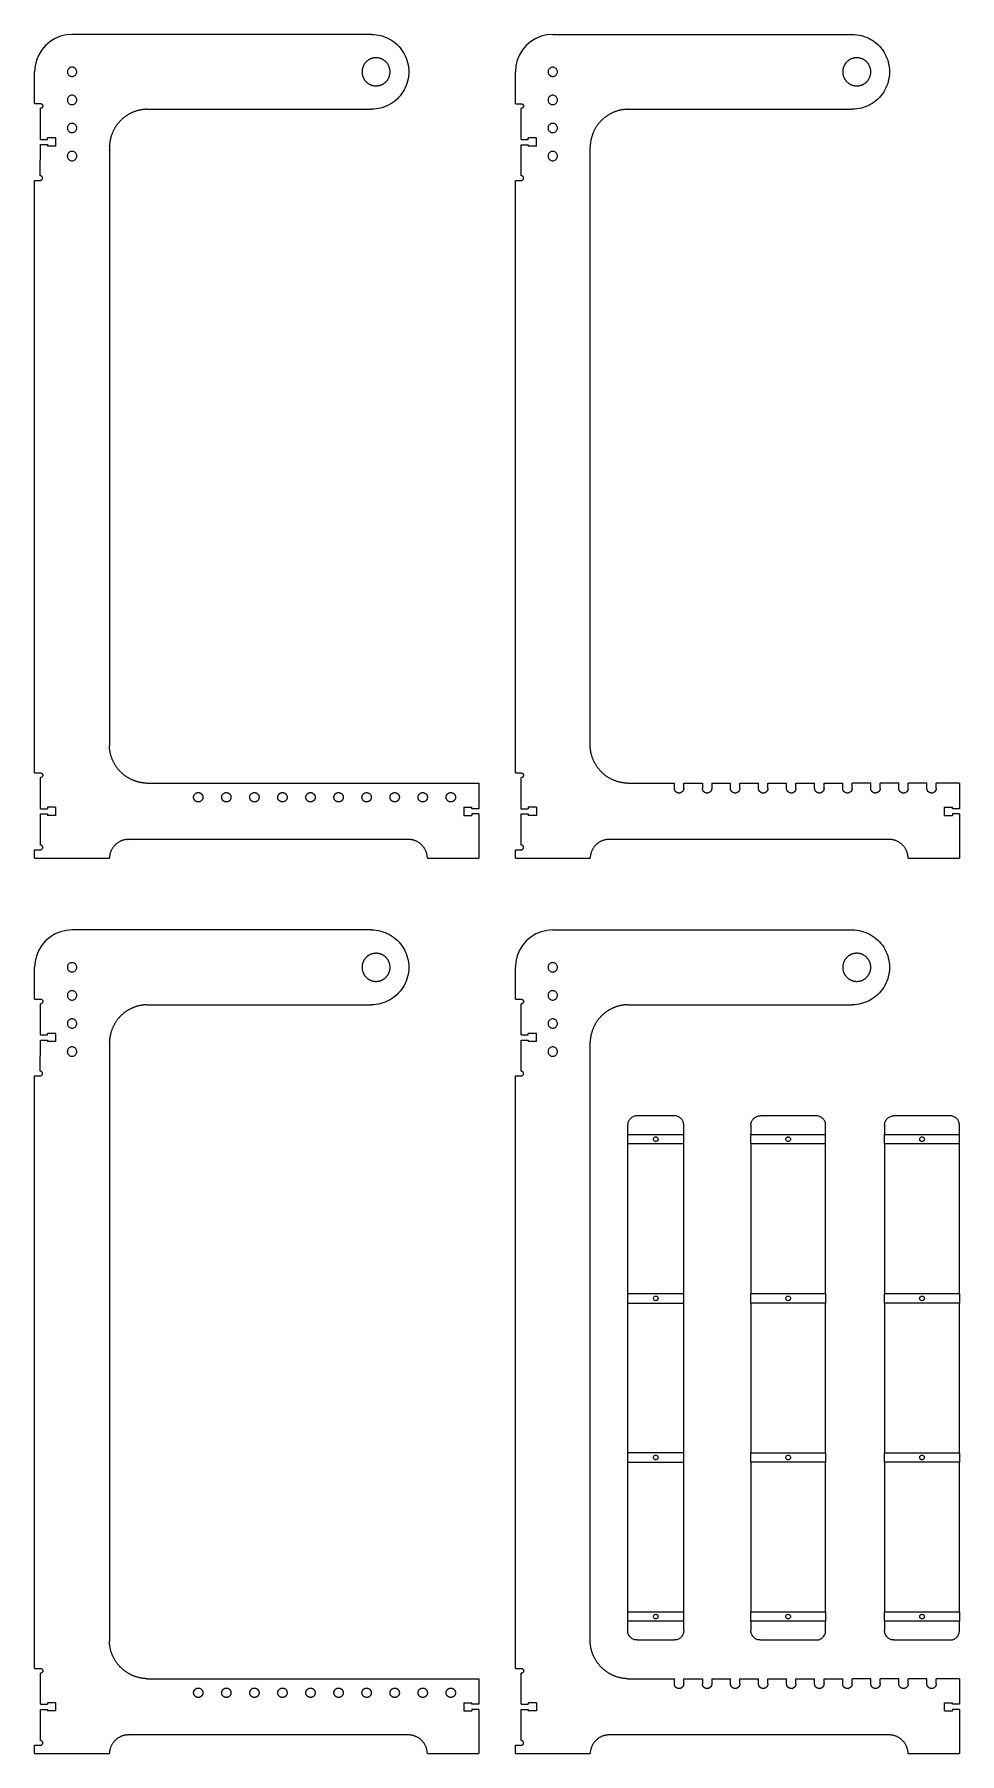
# Model space of a CAD drawing. Extents: x -24.7 to 24.7, y -45.9 to 45.9.
import ezdxf

# ---------------------------------------------------------------- set-up
doc = ezdxf.new("R2010")
doc.units = 0
doc.header["$MEASUREMENT"] = 0
doc.layers.get('0').update_dxf_attribs({"linetype": 'CONTINUOUS'})

msp = doc.modelspace()

# ---------------------------------------------------------------- linework, layer by layer
for p, q in [((-24.332, 45.082), (-24.496, 44.815)), ((-24.128, 45.321), (-24.332, 45.082)), ((-23.89, 45.525), (-24.128, 45.321)), ((-23.622, 45.689), (-23.89, 45.525)), ((-23.332, 45.809), (-23.622, 45.689)), ((-23.027, 45.882), (-23.332, 45.809)), ((-22.714, 45.907), (-23.027, 45.882)), ((-6.714, 45.906), (-6.589, 45.902)), ((-6.589, 45.902), (-6.464, 45.89)), ((-6.464, 45.89), (-6.339, 45.871)), ((-6.339, 45.871), (-6.217, 45.843)), ((-6.217, 45.843), (-6.096, 45.808)), ((-6.096, 45.808), (-5.978, 45.765)), ((-5.978, 45.765), (-5.863, 45.716)), ((-5.863, 45.716), (-5.751, 45.659)), ((-5.751, 45.659), (-5.643, 45.595)), ((-5.643, 45.595), (-5.539, 45.524)), ((-5.539, 45.524), (-5.439, 45.447)), ((-5.439, 45.447), (-5.345, 45.364)), ((-5.345, 45.364), (-5.256, 45.275)), ((-5.256, 45.275), (-5.173, 45.181)), ((-5.173, 45.181), (-5.096, 45.081)), ((-5.096, 45.081), (-5.026, 44.978)), ((1.363, 45.081), (1.199, 44.813)), ((1.567, 45.32), (1.363, 45.081)), ((1.806, 45.523), (1.567, 45.32)), ((2.073, 45.687), (1.806, 45.523)), ((2.363, 45.808), (2.073, 45.687)), ((2.668, 45.881), (2.363, 45.808)), ((2.981, 45.905), (2.668, 45.881)), ((18.981, 45.906), (19.107, 45.902)), ((19.107, 45.902), (19.232, 45.89)), ((19.232, 45.89), (19.356, 45.871)), ((19.356, 45.871), (19.479, 45.843)), ((19.479, 45.843), (19.599, 45.808)), ((19.599, 45.808), (19.717, 45.766)), ((19.717, 45.766), (19.833, 45.716)), ((19.833, 45.716), (19.945, 45.659)), ((19.945, 45.659), (20.053, 45.595)), ((20.053, 45.595), (20.157, 45.524)), ((20.157, 45.524), (20.256, 45.447)), ((20.256, 45.447), (20.35, 45.364)), ((20.35, 45.364), (20.439, 45.275)), ((20.439, 45.275), (20.522, 45.181)), ((20.522, 45.181), (20.599, 45.082)), ((20.599, 45.082), (20.67, 44.978)), ((-24.69, 44.22), (-24.714, 43.907)), ((-24.616, 44.525), (-24.69, 44.22)), ((-24.496, 44.815), (-24.616, 44.525)), ((-22.891, 44.083), (-22.917, 44.054)), ((-22.861, 44.109), (-22.891, 44.083)), ((-22.828, 44.129), (-22.861, 44.109)), ((-22.792, 44.144), (-22.828, 44.129)), ((-22.753, 44.154), (-22.792, 44.144)), ((-22.714, 44.157), (-22.753, 44.154)), ((-22.675, 44.154), (-22.714, 44.157)), ((-22.637, 44.144), (-22.675, 44.154)), ((-22.601, 44.129), (-22.637, 44.144)), ((-22.567, 44.109), (-22.601, 44.129)), ((-22.538, 44.083), (-22.567, 44.109)), ((-22.512, 44.054), (-22.538, 44.083)), ((-7.191, 44.093), (-7.196, 44.07)), ((-7.184, 44.115), (-7.191, 44.093)), ((-7.178, 44.138), (-7.184, 44.115)), ((-7.17, 44.16), (-7.178, 44.138)), ((-7.162, 44.182), (-7.17, 44.16)), ((-7.153, 44.204), (-7.162, 44.182)), ((-7.143, 44.225), (-7.153, 44.204)), ((-7.133, 44.247), (-7.143, 44.225)), ((-7.121, 44.267), (-7.133, 44.247)), ((-7.11, 44.288), (-7.121, 44.267)), ((-7.097, 44.308), (-7.11, 44.288)), ((-7.085, 44.328), (-7.097, 44.308)), ((-7.071, 44.347), (-7.085, 44.328)), ((-7.057, 44.366), (-7.071, 44.347)), ((-7.042, 44.384), (-7.057, 44.366)), ((-7.027, 44.402), (-7.042, 44.384)), ((-7.011, 44.419), (-7.027, 44.402)), ((-6.995, 44.436), (-7.011, 44.419)), ((-6.978, 44.453), (-6.995, 44.436)), ((-6.96, 44.469), (-6.978, 44.453)), ((-6.942, 44.484), (-6.96, 44.469)), ((-6.924, 44.499), (-6.942, 44.484)), ((-6.905, 44.513), (-6.924, 44.499)), ((-6.886, 44.526), (-6.905, 44.513)), ((-6.866, 44.539), (-6.886, 44.526)), ((-6.846, 44.552), (-6.866, 44.539)), ((-6.826, 44.563), (-6.846, 44.552)), ((-6.805, 44.574), (-6.826, 44.563)), ((-6.784, 44.585), (-6.805, 44.574)), ((-6.762, 44.594), (-6.784, 44.585)), ((-6.74, 44.603), (-6.762, 44.594)), ((-6.718, 44.612), (-6.74, 44.603)), ((-6.696, 44.619), (-6.718, 44.612)), ((-6.673, 44.626), (-6.696, 44.619)), ((-6.651, 44.632), (-6.673, 44.626)), ((-6.628, 44.638), (-6.651, 44.632)), ((-6.605, 44.643), (-6.628, 44.638)), ((-6.582, 44.647), (-6.605, 44.643)), ((-6.558, 44.65), (-6.582, 44.647)), ((-6.535, 44.653), (-6.558, 44.65)), ((-6.511, 44.655), (-6.535, 44.653)), ((-6.488, 44.656), (-6.511, 44.655)), ((-6.464, 44.656), (-6.488, 44.656)), ((-6.441, 44.656), (-6.464, 44.656)), ((-6.417, 44.655), (-6.441, 44.656)), ((-6.394, 44.653), (-6.417, 44.655)), ((-6.37, 44.65), (-6.394, 44.653)), ((-6.347, 44.647), (-6.37, 44.65)), ((-6.324, 44.643), (-6.347, 44.647)), ((-6.301, 44.638), (-6.324, 44.643)), ((-6.278, 44.632), (-6.301, 44.638)), ((-6.255, 44.626), (-6.278, 44.632)), ((-6.232, 44.619), (-6.255, 44.626)), ((-6.21, 44.612), (-6.232, 44.619)), ((-6.188, 44.603), (-6.21, 44.612)), ((-6.166, 44.594), (-6.188, 44.603)), ((-6.145, 44.585), (-6.166, 44.594)), ((-6.124, 44.574), (-6.145, 44.585)), ((-6.103, 44.563), (-6.124, 44.574)), ((-6.082, 44.552), (-6.103, 44.563)), ((-6.062, 44.539), (-6.082, 44.552)), ((-6.043, 44.526), (-6.062, 44.539)), ((-6.023, 44.513), (-6.043, 44.526)), ((-6.005, 44.499), (-6.023, 44.513)), ((-5.986, 44.484), (-6.005, 44.499)), ((-5.968, 44.469), (-5.986, 44.484)), ((-5.951, 44.453), (-5.968, 44.469)), ((-5.934, 44.436), (-5.951, 44.453)), ((-5.918, 44.419), (-5.934, 44.436)), ((-5.902, 44.402), (-5.918, 44.419)), ((-5.886, 44.384), (-5.902, 44.402)), ((-5.872, 44.366), (-5.886, 44.384)), ((-5.857, 44.347), (-5.872, 44.366)), ((-5.844, 44.328), (-5.857, 44.347)), ((-5.831, 44.308), (-5.844, 44.328)), ((-5.819, 44.288), (-5.831, 44.308)), ((-5.807, 44.267), (-5.819, 44.288)), ((-5.796, 44.246), (-5.807, 44.267)), ((-5.786, 44.225), (-5.796, 44.246)), ((-5.776, 44.204), (-5.786, 44.225)), ((-5.767, 44.182), (-5.776, 44.204)), ((-5.759, 44.16), (-5.767, 44.182)), ((-5.751, 44.138), (-5.759, 44.16)), ((-5.744, 44.115), (-5.751, 44.138)), ((-5.738, 44.092), (-5.744, 44.115)), ((-5.732, 44.07), (-5.738, 44.092)), ((-5.026, 44.978), (-4.962, 44.869)), ((-4.962, 44.869), (-4.905, 44.757)), ((-4.905, 44.757), (-4.855, 44.642)), ((-4.855, 44.642), (-4.812, 44.524)), ((-4.812, 44.524), (-4.777, 44.403)), ((-4.777, 44.403), (-4.75, 44.281)), ((-4.75, 44.281), (-4.73, 44.156)), ((-4.73, 44.156), (-4.718, 44.031)), ((1.006, 44.218), (0.981, 43.905)), ((1.079, 44.523), (1.006, 44.218)), ((1.199, 44.813), (1.079, 44.523)), ((2.804, 44.082), (2.779, 44.052)), ((2.834, 44.108), (2.804, 44.082)), ((2.868, 44.128), (2.834, 44.108)), ((2.904, 44.143), (2.868, 44.128)), ((2.942, 44.152), (2.904, 44.143)), ((2.981, 44.155), (2.942, 44.152)), ((3.02, 44.152), (2.981, 44.155)), ((3.058, 44.143), (3.02, 44.152)), ((3.095, 44.128), (3.058, 44.143)), ((3.128, 44.108), (3.095, 44.128)), ((3.158, 44.082), (3.128, 44.108)), ((3.183, 44.052), (3.158, 44.082)), ((18.505, 44.093), (18.499, 44.07)), ((18.511, 44.115), (18.505, 44.093)), ((18.518, 44.138), (18.511, 44.115)), ((18.526, 44.16), (18.518, 44.138)), ((18.534, 44.182), (18.526, 44.16)), ((18.543, 44.204), (18.534, 44.182)), ((18.553, 44.225), (18.543, 44.204)), ((18.563, 44.247), (18.553, 44.225)), ((18.574, 44.267), (18.563, 44.247)), ((18.586, 44.288), (18.574, 44.267)), ((18.598, 44.308), (18.586, 44.288)), ((18.611, 44.328), (18.598, 44.308)), ((18.624, 44.347), (18.611, 44.328)), ((18.639, 44.366), (18.624, 44.347)), ((18.653, 44.384), (18.639, 44.366)), ((18.669, 44.402), (18.653, 44.384)), ((18.685, 44.419), (18.669, 44.402)), ((18.701, 44.436), (18.685, 44.419)), ((18.718, 44.453), (18.701, 44.436)), ((18.735, 44.469), (18.718, 44.453)), ((18.753, 44.484), (18.735, 44.469)), ((18.772, 44.499), (18.753, 44.484)), ((18.79, 44.513), (18.772, 44.499)), ((18.81, 44.526), (18.79, 44.513)), ((18.829, 44.539), (18.81, 44.526)), ((18.849, 44.552), (18.829, 44.539)), ((18.87, 44.563), (18.849, 44.552)), ((18.891, 44.574), (18.87, 44.563)), ((18.912, 44.585), (18.891, 44.574)), ((18.933, 44.594), (18.912, 44.585)), ((18.955, 44.603), (18.933, 44.594)), ((18.977, 44.612), (18.955, 44.603)), ((18.999, 44.619), (18.977, 44.612)), ((19.022, 44.626), (18.999, 44.619)), ((19.045, 44.633), (19.022, 44.626)), ((19.068, 44.638), (19.045, 44.633)), ((19.091, 44.643), (19.068, 44.638)), ((19.114, 44.647), (19.091, 44.643)), ((19.137, 44.65), (19.114, 44.647)), ((19.161, 44.653), (19.137, 44.65)), ((19.184, 44.655), (19.161, 44.653)), ((19.208, 44.656), (19.184, 44.655)), ((19.231, 44.656), (19.208, 44.656)), ((19.255, 44.656), (19.231, 44.656)), ((19.278, 44.655), (19.255, 44.656)), ((19.302, 44.653), (19.278, 44.655)), ((19.325, 44.65), (19.302, 44.653)), ((19.349, 44.647), (19.325, 44.65)), ((19.372, 44.643), (19.349, 44.647)), ((19.395, 44.638), (19.372, 44.643)), ((19.418, 44.633), (19.395, 44.638)), ((19.44, 44.626), (19.418, 44.633)), ((19.463, 44.619), (19.44, 44.626)), ((19.485, 44.612), (19.463, 44.619)), ((19.507, 44.603), (19.485, 44.612)), ((19.529, 44.594), (19.507, 44.603)), ((19.551, 44.585), (19.529, 44.594)), ((19.572, 44.574), (19.551, 44.585)), ((19.593, 44.563), (19.572, 44.574)), ((19.613, 44.552), (19.593, 44.563)), ((19.633, 44.539), (19.613, 44.552)), ((19.653, 44.526), (19.633, 44.539)), ((19.672, 44.513), (19.653, 44.526)), ((19.691, 44.499), (19.672, 44.513)), ((19.709, 44.484), (19.691, 44.499)), ((19.727, 44.469), (19.709, 44.484)), ((19.745, 44.453), (19.727, 44.469)), ((19.762, 44.436), (19.745, 44.453)), ((19.778, 44.419), (19.762, 44.436)), ((19.794, 44.402), (19.778, 44.419)), ((19.809, 44.384), (19.794, 44.402)), ((19.824, 44.366), (19.809, 44.384)), ((19.838, 44.347), (19.824, 44.366)), ((19.852, 44.328), (19.838, 44.347)), ((19.864, 44.308), (19.852, 44.328)), ((19.877, 44.288), (19.864, 44.308)), ((19.888, 44.267), (19.877, 44.288)), ((19.899, 44.247), (19.888, 44.267)), ((19.91, 44.225), (19.899, 44.247)), ((19.92, 44.204), (19.91, 44.225)), ((19.929, 44.182), (19.92, 44.204)), ((19.937, 44.16), (19.929, 44.182)), ((19.945, 44.138), (19.937, 44.16)), ((19.951, 44.115), (19.945, 44.138)), ((19.958, 44.093), (19.951, 44.115)), ((19.963, 44.07), (19.958, 44.093)), ((20.67, 44.978), (20.734, 44.87)), ((20.734, 44.87), (20.791, 44.758)), ((20.791, 44.758), (20.841, 44.642)), ((20.841, 44.642), (20.883, 44.524)), ((20.883, 44.524), (20.918, 44.403)), ((20.918, 44.403), (20.946, 44.281)), ((20.946, 44.281), (20.965, 44.157)), ((20.965, 44.157), (20.977, 44.032)), ((-22.961, 43.946), (-22.964, 43.907)), ((-22.964, 43.907), (-22.961, 43.868)), ((-22.952, 43.984), (-22.961, 43.946)), ((-22.961, 43.868), (-22.952, 43.829)), ((-22.937, 44.02), (-22.952, 43.984)), ((-22.952, 43.829), (-22.937, 43.793)), ((-22.917, 44.054), (-22.937, 44.02)), ((-22.937, 43.793), (-22.917, 43.76)), ((-22.917, 43.76), (-22.891, 43.73)), ((-22.891, 43.73), (-22.861, 43.704)), ((-22.861, 43.704), (-22.828, 43.684)), ((-22.828, 43.684), (-22.792, 43.669)), ((-22.792, 43.669), (-22.753, 43.66)), ((-22.753, 43.66), (-22.714, 43.657)), ((-22.714, 43.657), (-22.675, 43.66)), ((-22.675, 43.66), (-22.637, 43.669)), ((-22.637, 43.669), (-22.601, 43.684)), ((-22.601, 43.684), (-22.567, 43.704)), ((-22.567, 43.704), (-22.538, 43.73)), ((-22.538, 43.73), (-22.512, 43.76)), ((-22.492, 44.02), (-22.512, 44.054)), ((-22.512, 43.76), (-22.492, 43.793)), ((-22.477, 43.984), (-22.492, 44.02)), ((-22.492, 43.793), (-22.477, 43.829)), ((-22.467, 43.946), (-22.477, 43.984)), ((-22.477, 43.829), (-22.467, 43.868)), ((-22.464, 43.907), (-22.467, 43.946)), ((-22.467, 43.868), (-22.464, 43.907)), ((-7.213, 43.953), (-7.214, 43.93)), ((-7.214, 43.93), (-7.214, 43.906)), ((-7.214, 43.906), (-7.214, 43.883)), ((-7.214, 43.883), (-7.213, 43.859)), ((-7.211, 43.977), (-7.213, 43.953)), ((-7.213, 43.859), (-7.211, 43.836)), ((-7.208, 44), (-7.211, 43.977)), ((-7.211, 43.836), (-7.208, 43.812)), ((-7.205, 44.023), (-7.208, 44)), ((-7.208, 43.812), (-7.205, 43.789)), ((-7.201, 44.047), (-7.205, 44.023)), ((-7.205, 43.789), (-7.201, 43.766)), ((-7.196, 44.07), (-7.201, 44.047)), ((-7.201, 43.766), (-7.196, 43.742)), ((-7.196, 43.742), (-7.191, 43.72)), ((-7.191, 43.72), (-7.185, 43.697)), ((-7.185, 43.697), (-7.178, 43.674)), ((-7.178, 43.674), (-7.17, 43.652)), ((-7.17, 43.652), (-7.162, 43.63)), ((-7.162, 43.63), (-7.153, 43.608)), ((-7.153, 43.608), (-7.143, 43.587)), ((-7.143, 43.587), (-7.133, 43.566)), ((-7.133, 43.566), (-7.122, 43.545)), ((-7.122, 43.545), (-7.11, 43.524)), ((-7.11, 43.524), (-7.098, 43.504)), ((-7.098, 43.504), (-7.085, 43.485)), ((-7.085, 43.485), (-7.071, 43.465)), ((-7.071, 43.465), (-7.057, 43.446)), ((-7.057, 43.446), (-7.042, 43.428)), ((-7.042, 43.428), (-7.027, 43.41)), ((-7.027, 43.41), (-7.011, 43.393)), ((-7.011, 43.393), (-6.995, 43.376)), ((-6.995, 43.376), (-6.978, 43.359)), ((-6.978, 43.359), (-6.96, 43.343)), ((-6.96, 43.343), (-6.942, 43.328)), ((-6.942, 43.328), (-6.924, 43.313)), ((-6.924, 43.313), (-6.905, 43.299)), ((-6.905, 43.299), (-6.886, 43.286)), ((-6.886, 43.286), (-6.866, 43.273)), ((-6.866, 43.273), (-6.846, 43.261)), ((-6.846, 43.261), (-6.826, 43.249)), ((-6.826, 43.249), (-6.805, 43.238)), ((-6.805, 43.238), (-6.784, 43.227)), ((-6.784, 43.227), (-6.762, 43.218)), ((-6.762, 43.218), (-6.74, 43.209)), ((-6.74, 43.209), (-6.718, 43.2)), ((-6.718, 43.2), (-6.696, 43.193)), ((-6.696, 43.193), (-6.674, 43.186)), ((-6.674, 43.186), (-6.651, 43.18)), ((-6.651, 43.18), (-6.628, 43.174)), ((-6.628, 43.174), (-6.605, 43.169)), ((-6.605, 43.169), (-6.582, 43.165)), ((-6.582, 43.165), (-6.558, 43.162)), ((-6.37, 43.162), (-6.347, 43.165)), ((-6.347, 43.165), (-6.324, 43.169)), ((-6.324, 43.169), (-6.301, 43.174)), ((-6.301, 43.174), (-6.278, 43.18)), ((-6.278, 43.18), (-6.255, 43.186)), ((-6.255, 43.186), (-6.233, 43.193)), ((-6.233, 43.193), (-6.21, 43.2)), ((-6.21, 43.2), (-6.188, 43.209)), ((-6.188, 43.209), (-6.166, 43.218)), ((-6.166, 43.218), (-6.145, 43.227)), ((-6.145, 43.227), (-6.124, 43.238)), ((-6.124, 43.238), (-6.103, 43.249)), ((-6.103, 43.249), (-6.083, 43.26)), ((-6.083, 43.26), (-6.062, 43.273)), ((-6.062, 43.273), (-6.043, 43.286)), ((-6.043, 43.286), (-6.023, 43.299)), ((-6.023, 43.299), (-6.005, 43.313)), ((-6.005, 43.313), (-5.986, 43.328)), ((-5.986, 43.328), (-5.968, 43.343)), ((-5.968, 43.343), (-5.951, 43.359)), ((-5.951, 43.359), (-5.934, 43.376)), ((-5.934, 43.376), (-5.918, 43.393)), ((-5.918, 43.393), (-5.902, 43.41)), ((-5.902, 43.41), (-5.886, 43.428)), ((-5.886, 43.428), (-5.872, 43.446)), ((-5.872, 43.446), (-5.858, 43.465)), ((-5.858, 43.465), (-5.844, 43.484)), ((-5.844, 43.484), (-5.831, 43.504)), ((-5.831, 43.504), (-5.819, 43.524)), ((-5.819, 43.524), (-5.807, 43.545)), ((-5.807, 43.545), (-5.796, 43.565)), ((-5.796, 43.565), (-5.786, 43.587)), ((-5.786, 43.587), (-5.776, 43.608)), ((-5.776, 43.608), (-5.767, 43.63)), ((-5.767, 43.63), (-5.759, 43.652)), ((-5.759, 43.652), (-5.751, 43.674)), ((-5.751, 43.674), (-5.744, 43.697)), ((-5.744, 43.697), (-5.738, 43.719)), ((-5.738, 43.719), (-5.732, 43.742)), ((-5.728, 44.046), (-5.732, 44.07)), ((-5.732, 43.742), (-5.728, 43.765)), ((-5.724, 44.023), (-5.728, 44.046)), ((-5.728, 43.765), (-5.724, 43.789)), ((-5.72, 44), (-5.724, 44.023)), ((-5.724, 43.789), (-5.72, 43.812)), ((-5.718, 43.977), (-5.72, 44)), ((-5.72, 43.812), (-5.718, 43.835)), ((-5.716, 43.953), (-5.718, 43.977)), ((-5.718, 43.835), (-5.716, 43.859)), ((-5.715, 43.93), (-5.716, 43.953)), ((-5.716, 43.859), (-5.714, 43.882)), ((-5.714, 43.906), (-5.715, 43.93)), ((-5.714, 43.882), (-5.714, 43.906)), ((-4.855, 43.17), (-4.905, 43.054)), ((-4.812, 43.288), (-4.855, 43.17)), ((-4.777, 43.408), (-4.812, 43.288)), ((-4.75, 43.531), (-4.777, 43.408)), ((-4.73, 43.655), (-4.75, 43.531)), ((-4.718, 43.78), (-4.73, 43.655)), ((-4.718, 44.031), (-4.714, 43.906)), ((-4.714, 43.906), (-4.718, 43.78)), ((2.734, 43.945), (2.731, 43.905)), ((2.731, 43.905), (2.734, 43.866)), ((2.743, 43.983), (2.734, 43.945)), ((2.734, 43.866), (2.743, 43.828)), ((2.758, 44.019), (2.743, 43.983)), ((2.743, 43.828), (2.758, 43.792)), ((2.779, 44.052), (2.758, 44.019)), ((2.758, 43.792), (2.779, 43.759)), ((2.779, 43.759), (2.804, 43.729)), ((2.804, 43.729), (2.834, 43.703)), ((2.834, 43.703), (2.868, 43.683)), ((2.868, 43.683), (2.904, 43.668)), ((2.904, 43.668), (2.942, 43.659)), ((2.942, 43.659), (2.981, 43.655)), ((2.981, 43.655), (3.02, 43.659)), ((3.02, 43.659), (3.058, 43.668)), ((3.058, 43.668), (3.095, 43.683)), ((3.095, 43.683), (3.128, 43.703)), ((3.128, 43.703), (3.158, 43.729)), ((3.158, 43.729), (3.183, 43.759)), ((3.204, 44.019), (3.183, 44.052)), ((3.183, 43.759), (3.204, 43.792)), ((3.219, 43.983), (3.204, 44.019)), ((3.204, 43.792), (3.219, 43.828)), ((3.228, 43.945), (3.219, 43.983)), ((3.219, 43.828), (3.228, 43.866)), ((3.231, 43.905), (3.228, 43.945)), ((3.228, 43.866), (3.231, 43.905)), ((18.482, 43.93), (18.481, 43.906)), ((18.481, 43.906), (18.482, 43.883)), ((18.483, 43.953), (18.482, 43.93)), ((18.482, 43.883), (18.483, 43.859)), ((18.485, 43.977), (18.483, 43.953)), ((18.483, 43.859), (18.485, 43.836)), ((18.487, 44), (18.485, 43.977)), ((18.485, 43.836), (18.487, 43.812)), ((18.49, 44.023), (18.487, 44)), ((18.487, 43.812), (18.49, 43.789)), ((18.495, 44.047), (18.49, 44.023)), ((18.49, 43.789), (18.495, 43.766)), ((18.499, 44.07), (18.495, 44.047)), ((18.495, 43.766), (18.499, 43.742)), ((18.499, 43.742), (18.505, 43.72)), ((18.505, 43.72), (18.511, 43.697)), ((18.511, 43.697), (18.518, 43.674)), ((18.518, 43.674), (18.526, 43.652)), ((18.526, 43.652), (18.534, 43.63)), ((18.534, 43.63), (18.543, 43.608)), ((18.543, 43.608), (18.553, 43.587)), ((18.553, 43.587), (18.563, 43.566)), ((18.563, 43.566), (18.574, 43.545)), ((18.574, 43.545), (18.586, 43.524)), ((18.586, 43.524), (18.598, 43.504)), ((18.598, 43.504), (18.611, 43.485)), ((18.611, 43.485), (18.624, 43.465)), ((18.624, 43.465), (18.639, 43.446)), ((18.639, 43.446), (18.653, 43.428)), ((18.653, 43.428), (18.669, 43.41)), ((18.669, 43.41), (18.685, 43.393)), ((18.685, 43.393), (18.701, 43.376)), ((18.701, 43.376), (18.718, 43.359)), ((18.718, 43.359), (18.735, 43.344)), ((18.735, 43.344), (18.753, 43.328)), ((18.753, 43.328), (18.772, 43.313)), ((18.772, 43.313), (18.79, 43.299)), ((18.79, 43.299), (18.81, 43.286)), ((18.81, 43.286), (18.829, 43.273)), ((18.829, 43.273), (18.849, 43.261)), ((18.849, 43.261), (18.87, 43.249)), ((18.87, 43.249), (18.891, 43.238)), ((18.891, 43.238), (18.912, 43.227)), ((18.912, 43.227), (18.933, 43.218)), ((18.933, 43.218), (18.955, 43.209)), ((18.955, 43.209), (18.977, 43.2)), ((18.977, 43.2), (18.999, 43.193)), ((18.999, 43.193), (19.022, 43.186)), ((19.022, 43.186), (19.045, 43.18)), ((19.045, 43.18), (19.068, 43.174)), ((19.068, 43.174), (19.091, 43.169)), ((19.091, 43.169), (19.114, 43.165)), ((19.114, 43.165), (19.137, 43.162)), ((19.325, 43.162), (19.349, 43.165)), ((19.349, 43.165), (19.372, 43.169)), ((19.372, 43.169), (19.395, 43.174)), ((19.395, 43.174), (19.418, 43.18)), ((19.418, 43.18), (19.44, 43.186)), ((19.44, 43.186), (19.463, 43.193)), ((19.463, 43.193), (19.485, 43.2)), ((19.485, 43.2), (19.507, 43.209)), ((19.507, 43.209), (19.529, 43.218)), ((19.529, 43.218), (19.551, 43.227)), ((19.551, 43.227), (19.572, 43.238)), ((19.572, 43.238), (19.593, 43.249)), ((19.593, 43.249), (19.613, 43.261)), ((19.613, 43.261), (19.633, 43.273)), ((19.633, 43.273), (19.653, 43.286)), ((19.653, 43.286), (19.672, 43.299)), ((19.672, 43.299), (19.691, 43.313)), ((19.691, 43.313), (19.709, 43.328)), ((19.709, 43.328), (19.727, 43.344)), ((19.727, 43.344), (19.745, 43.359)), ((19.745, 43.359), (19.762, 43.376)), ((19.762, 43.376), (19.778, 43.393)), ((19.778, 43.393), (19.794, 43.41)), ((19.794, 43.41), (19.809, 43.428)), ((19.809, 43.428), (19.824, 43.446)), ((19.824, 43.446), (19.838, 43.465)), ((19.838, 43.465), (19.852, 43.485)), ((19.852, 43.485), (19.864, 43.504)), ((19.864, 43.504), (19.877, 43.524)), ((19.877, 43.524), (19.888, 43.545)), ((19.888, 43.545), (19.899, 43.566)), ((19.899, 43.566), (19.91, 43.587)), ((19.91, 43.587), (19.92, 43.608)), ((19.92, 43.608), (19.929, 43.63)), ((19.929, 43.63), (19.937, 43.652)), ((19.937, 43.652), (19.945, 43.674)), ((19.945, 43.674), (19.951, 43.697)), ((19.951, 43.697), (19.958, 43.72)), ((19.958, 43.72), (19.963, 43.742)), ((19.968, 44.047), (19.963, 44.07)), ((19.963, 43.742), (19.968, 43.766)), ((19.972, 44.023), (19.968, 44.047)), ((19.968, 43.766), (19.972, 43.789)), ((19.975, 44), (19.972, 44.023)), ((19.972, 43.789), (19.975, 43.812)), ((19.978, 43.977), (19.975, 44)), ((19.975, 43.812), (19.978, 43.836)), ((19.98, 43.953), (19.978, 43.977)), ((19.978, 43.836), (19.98, 43.859)), ((19.981, 43.93), (19.98, 43.953)), ((19.98, 43.859), (19.981, 43.883)), ((19.981, 43.906), (19.981, 43.93)), ((19.981, 43.883), (19.981, 43.906)), ((20.841, 43.17), (20.791, 43.055)), ((20.883, 43.288), (20.841, 43.17)), ((20.918, 43.409), (20.883, 43.288)), ((20.946, 43.531), (20.918, 43.409)), ((20.965, 43.655), (20.946, 43.531)), ((20.977, 43.781), (20.965, 43.655)), ((20.977, 44.032), (20.981, 43.906)), ((20.981, 43.906), (20.977, 43.781)), ((-22.961, 42.446), (-22.964, 42.407)), ((-22.964, 42.407), (-22.961, 42.368)), ((-22.952, 42.484), (-22.961, 42.446)), ((-22.961, 42.368), (-22.952, 42.329)), ((-22.937, 42.52), (-22.952, 42.484)), ((-22.952, 42.329), (-22.937, 42.293)), ((-22.917, 42.554), (-22.937, 42.52)), ((-22.937, 42.293), (-22.917, 42.26)), ((-22.891, 42.583), (-22.917, 42.554)), ((-22.917, 42.26), (-22.891, 42.23)), ((-22.861, 42.609), (-22.891, 42.583)), ((-22.828, 42.629), (-22.861, 42.609)), ((-22.792, 42.644), (-22.828, 42.629)), ((-22.754, 42.654), (-22.792, 42.644)), ((-22.714, 42.657), (-22.754, 42.654)), ((-22.675, 42.654), (-22.714, 42.657)), ((-22.637, 42.644), (-22.675, 42.654)), ((-22.601, 42.629), (-22.637, 42.644)), ((-22.568, 42.609), (-22.601, 42.629)), ((-22.538, 42.583), (-22.568, 42.609)), ((-22.512, 42.554), (-22.538, 42.583)), ((-22.538, 42.23), (-22.512, 42.26)), ((-22.492, 42.52), (-22.512, 42.554)), ((-22.512, 42.26), (-22.492, 42.293)), ((-22.477, 42.484), (-22.492, 42.52)), ((-22.492, 42.293), (-22.477, 42.329)), ((-22.468, 42.446), (-22.477, 42.484)), ((-22.477, 42.329), (-22.468, 42.368)), ((-22.464, 42.407), (-22.468, 42.446)), ((-22.468, 42.368), (-22.464, 42.407)), ((-6.558, 43.162), (-6.535, 43.159)), ((-6.535, 43.159), (-6.511, 43.158)), ((-6.511, 43.158), (-6.488, 43.156)), ((-6.488, 43.156), (-6.464, 43.156)), ((-6.464, 43.156), (-6.441, 43.156)), ((-6.441, 43.156), (-6.417, 43.158)), ((-6.417, 43.158), (-6.394, 43.159)), ((-6.394, 43.159), (-6.37, 43.162)), ((-5.539, 42.288), (-5.643, 42.217)), ((-5.44, 42.365), (-5.539, 42.288)), ((-5.345, 42.448), (-5.44, 42.365)), ((-5.257, 42.537), (-5.345, 42.448)), ((-5.173, 42.631), (-5.257, 42.537)), ((-5.096, 42.73), (-5.173, 42.631)), ((-5.026, 42.834), (-5.096, 42.73)), ((-4.962, 42.942), (-5.026, 42.834)), ((-4.905, 43.054), (-4.962, 42.942)), ((2.734, 42.445), (2.731, 42.405)), ((2.731, 42.405), (2.734, 42.366)), ((2.743, 42.483), (2.734, 42.445)), ((2.734, 42.366), (2.743, 42.328)), ((2.758, 42.519), (2.743, 42.483)), ((2.743, 42.328), (2.758, 42.292)), ((2.779, 42.552), (2.758, 42.519)), ((2.758, 42.292), (2.779, 42.259)), ((2.804, 42.582), (2.779, 42.552)), ((2.779, 42.259), (2.804, 42.229)), ((2.834, 42.608), (2.804, 42.582)), ((2.868, 42.628), (2.834, 42.608)), ((2.904, 42.643), (2.868, 42.628)), ((2.942, 42.652), (2.904, 42.643)), ((2.981, 42.655), (2.942, 42.652)), ((3.02, 42.652), (2.981, 42.655)), ((3.058, 42.643), (3.02, 42.652)), ((3.095, 42.628), (3.058, 42.643)), ((3.128, 42.608), (3.095, 42.628)), ((3.158, 42.582), (3.128, 42.608)), ((3.183, 42.552), (3.158, 42.582)), ((3.158, 42.229), (3.183, 42.259)), ((3.204, 42.519), (3.183, 42.552)), ((3.183, 42.259), (3.204, 42.292)), ((3.219, 42.483), (3.204, 42.519)), ((3.204, 42.292), (3.219, 42.328)), ((3.228, 42.445), (3.219, 42.483)), ((3.219, 42.328), (3.228, 42.366)), ((3.231, 42.405), (3.228, 42.445)), ((3.228, 42.366), (3.231, 42.405)), ((19.137, 43.162), (19.161, 43.159)), ((19.161, 43.159), (19.184, 43.158)), ((19.184, 43.158), (19.208, 43.156)), ((19.208, 43.156), (19.231, 43.156)), ((19.231, 43.156), (19.255, 43.156)), ((19.255, 43.156), (19.278, 43.158)), ((19.278, 43.158), (19.302, 43.159)), ((19.302, 43.159), (19.325, 43.162)), ((20.157, 42.288), (20.053, 42.217)), ((20.256, 42.365), (20.157, 42.288)), ((20.35, 42.448), (20.256, 42.365)), ((20.439, 42.537), (20.35, 42.448)), ((20.522, 42.631), (20.439, 42.537)), ((20.599, 42.731), (20.522, 42.631)), ((20.67, 42.834), (20.599, 42.731)), ((20.734, 42.943), (20.67, 42.834)), ((20.791, 43.055), (20.734, 42.943)), ((-24.402, 42.207), (-24.386, 42.206)), ((-24.386, 41.958), (-24.402, 41.957)), ((-24.386, 42.206), (-24.37, 42.202)), ((-24.37, 41.961), (-24.386, 41.958)), ((-24.37, 42.202), (-24.354, 42.197)), ((-24.354, 41.966), (-24.37, 41.961)), ((-24.354, 42.197), (-24.339, 42.19)), ((-24.339, 41.973), (-24.354, 41.966)), ((-24.339, 42.19), (-24.326, 42.181)), ((-24.326, 41.983), (-24.339, 41.973)), ((-24.326, 42.181), (-24.314, 42.17)), ((-24.314, 41.993), (-24.326, 41.983)), ((-24.314, 42.17), (-24.303, 42.158)), ((-24.303, 42.006), (-24.314, 41.993)), ((-24.303, 42.158), (-24.294, 42.144)), ((-24.294, 42.019), (-24.303, 42.006)), ((-24.294, 42.144), (-24.287, 42.13)), ((-24.287, 42.034), (-24.294, 42.019)), ((-24.287, 42.13), (-24.281, 42.114)), ((-24.281, 42.049), (-24.287, 42.034)), ((-24.281, 42.114), (-24.278, 42.098)), ((-24.278, 42.065), (-24.281, 42.049)), ((-24.278, 42.098), (-24.277, 42.082)), ((-24.277, 42.082), (-24.278, 42.065)), ((-22.891, 42.23), (-22.861, 42.204)), ((-22.861, 42.204), (-22.828, 42.184)), ((-22.828, 42.184), (-22.792, 42.169)), ((-22.792, 42.169), (-22.754, 42.16)), ((-22.754, 42.16), (-22.714, 42.157)), ((-22.714, 42.157), (-22.675, 42.16)), ((-22.675, 42.16), (-22.637, 42.169)), ((-22.637, 42.169), (-22.601, 42.184)), ((-22.601, 42.184), (-22.568, 42.204)), ((-22.568, 42.204), (-22.538, 42.23)), ((-20.096, 41.326), (-20.119, 41.304)), ((-20.074, 41.347), (-20.096, 41.326)), ((-20.051, 41.369), (-20.074, 41.347)), ((-20.028, 41.389), (-20.051, 41.369)), ((-20.005, 41.41), (-20.028, 41.389)), ((-19.981, 41.43), (-20.005, 41.41)), ((-19.957, 41.45), (-19.981, 41.43)), ((-19.933, 41.469), (-19.957, 41.45)), ((-19.908, 41.488), (-19.933, 41.469)), ((-19.883, 41.507), (-19.908, 41.488)), ((-19.858, 41.525), (-19.883, 41.507)), ((-19.832, 41.543), (-19.858, 41.525)), ((-19.807, 41.561), (-19.832, 41.543)), ((-19.781, 41.578), (-19.807, 41.561)), ((-19.754, 41.595), (-19.781, 41.578)), ((-19.728, 41.611), (-19.754, 41.595)), ((-19.701, 41.627), (-19.728, 41.611)), ((-19.674, 41.642), (-19.701, 41.627)), ((-19.647, 41.657), (-19.674, 41.642)), ((-19.62, 41.672), (-19.647, 41.657)), ((-19.592, 41.686), (-19.62, 41.672)), ((-19.564, 41.7), (-19.592, 41.686)), ((-19.536, 41.714), (-19.564, 41.7)), ((-19.508, 41.727), (-19.536, 41.714)), ((-19.479, 41.739), (-19.508, 41.727)), ((-19.451, 41.751), (-19.479, 41.739)), ((-19.422, 41.763), (-19.451, 41.751)), ((-19.393, 41.774), (-19.422, 41.763)), ((-19.364, 41.785), (-19.393, 41.774)), ((-19.334, 41.796), (-19.364, 41.785)), ((-19.305, 41.805), (-19.334, 41.796)), ((-19.275, 41.815), (-19.305, 41.805)), ((-19.245, 41.824), (-19.275, 41.815)), ((-19.215, 41.833), (-19.245, 41.824)), ((-19.185, 41.841), (-19.215, 41.833)), ((-19.155, 41.848), (-19.185, 41.841)), ((-19.125, 41.856), (-19.155, 41.848)), ((-19.094, 41.862), (-19.125, 41.856)), ((-19.064, 41.869), (-19.094, 41.862)), ((-19.033, 41.874), (-19.064, 41.869)), ((-19.003, 41.88), (-19.033, 41.874)), ((-18.972, 41.885), (-19.003, 41.88)), ((-18.941, 41.889), (-18.972, 41.885)), ((-18.91, 41.893), (-18.941, 41.889)), ((-18.879, 41.897), (-18.91, 41.893)), ((-18.848, 41.9), (-18.879, 41.897)), ((-18.817, 41.902), (-18.848, 41.9)), ((-18.786, 41.904), (-18.817, 41.902)), ((-18.755, 41.906), (-18.786, 41.904)), ((-18.724, 41.907), (-18.755, 41.906)), ((-6.589, 41.91), (-6.715, 41.906)), ((-6.464, 41.922), (-6.589, 41.91)), ((-6.34, 41.941), (-6.464, 41.922)), ((-6.217, 41.969), (-6.34, 41.941)), ((-6.096, 42.004), (-6.217, 41.969)), ((-5.978, 42.046), (-6.096, 42.004)), ((-5.863, 42.096), (-5.978, 42.046)), ((-5.751, 42.153), (-5.863, 42.096)), ((-5.643, 42.217), (-5.751, 42.153)), ((1.294, 42.205), (1.31, 42.204)), ((1.31, 41.957), (1.294, 41.955)), ((1.31, 42.204), (1.326, 42.201)), ((1.326, 41.96), (1.31, 41.957)), ((1.326, 42.201), (1.341, 42.196)), ((1.342, 41.965), (1.326, 41.96)), ((1.341, 42.196), (1.356, 42.189)), ((1.356, 41.972), (1.342, 41.965)), ((1.356, 42.189), (1.37, 42.18)), ((1.37, 41.981), (1.356, 41.972)), ((1.37, 42.18), (1.382, 42.169)), ((1.382, 41.992), (1.37, 41.981)), ((1.382, 42.169), (1.393, 42.157)), ((1.393, 42.004), (1.382, 41.992)), ((1.393, 42.157), (1.402, 42.143)), ((1.402, 42.018), (1.393, 42.004)), ((1.402, 42.143), (1.409, 42.128)), ((1.409, 42.033), (1.402, 42.018)), ((1.409, 42.128), (1.414, 42.113)), ((1.414, 42.048), (1.409, 42.033)), ((1.414, 42.113), (1.418, 42.097)), ((1.418, 42.064), (1.414, 42.048)), ((1.419, 42.08), (1.418, 42.097)), ((1.419, 42.08), (1.418, 42.064)), ((2.804, 42.229), (2.834, 42.203)), ((2.834, 42.203), (2.868, 42.183)), ((2.868, 42.183), (2.904, 42.168)), ((2.904, 42.168), (2.942, 42.159)), ((2.942, 42.159), (2.981, 42.155)), ((2.981, 42.155), (3.02, 42.159)), ((3.02, 42.159), (3.058, 42.168)), ((3.058, 42.168), (3.095, 42.183)), ((3.095, 42.183), (3.128, 42.203)), ((3.128, 42.203), (3.158, 42.229)), ((5.622, 41.346), (5.599, 41.325)), ((5.645, 41.368), (5.622, 41.346)), ((5.668, 41.388), (5.645, 41.368)), ((5.691, 41.409), (5.668, 41.388)), ((5.715, 41.429), (5.691, 41.409)), ((5.739, 41.449), (5.715, 41.429)), ((5.763, 41.468), (5.739, 41.449)), ((5.788, 41.487), (5.763, 41.468)), ((5.813, 41.506), (5.788, 41.487)), ((5.838, 41.524), (5.813, 41.506)), ((5.863, 41.542), (5.838, 41.524)), ((5.889, 41.56), (5.863, 41.542)), ((5.915, 41.577), (5.889, 41.56)), ((5.941, 41.594), (5.915, 41.577)), ((5.968, 41.61), (5.941, 41.594)), ((5.994, 41.626), (5.968, 41.61)), ((6.021, 41.641), (5.994, 41.626)), ((6.049, 41.657), (6.021, 41.641)), ((6.076, 41.671), (6.049, 41.657)), ((6.104, 41.685), (6.076, 41.671)), ((6.132, 41.699), (6.104, 41.685)), ((6.16, 41.713), (6.132, 41.699)), ((6.188, 41.726), (6.16, 41.713)), ((6.216, 41.738), (6.188, 41.726)), ((6.245, 41.75), (6.216, 41.738)), ((6.274, 41.762), (6.245, 41.75)), ((6.303, 41.773), (6.274, 41.762)), ((6.332, 41.784), (6.303, 41.773)), ((6.361, 41.795), (6.332, 41.784)), ((6.391, 41.805), (6.361, 41.795)), ((6.421, 41.814), (6.391, 41.805)), ((6.45, 41.823), (6.421, 41.814)), ((6.48, 41.832), (6.45, 41.823)), ((6.51, 41.84), (6.48, 41.832)), ((6.541, 41.847), (6.51, 41.84)), ((6.571, 41.855), (6.541, 41.847)), ((6.601, 41.861), (6.571, 41.855)), ((6.632, 41.868), (6.601, 41.861)), ((6.662, 41.874), (6.632, 41.868)), ((6.693, 41.879), (6.662, 41.874)), ((6.724, 41.884), (6.693, 41.879)), ((6.754, 41.888), (6.724, 41.884)), ((6.785, 41.892), (6.754, 41.888)), ((6.816, 41.896), (6.785, 41.892)), ((6.847, 41.899), (6.816, 41.896)), ((6.878, 41.901), (6.847, 41.899)), ((6.909, 41.903), (6.878, 41.901)), ((6.94, 41.905), (6.909, 41.903)), ((6.972, 41.906), (6.94, 41.905)), ((19.107, 41.91), (18.981, 41.906)), ((19.232, 41.922), (19.107, 41.91)), ((19.356, 41.941), (19.232, 41.922)), ((19.479, 41.969), (19.356, 41.941)), ((19.599, 42.004), (19.479, 41.969)), ((19.717, 42.046), (19.599, 42.004)), ((19.833, 42.096), (19.717, 42.046)), ((19.945, 42.153), (19.833, 42.096)), ((20.053, 42.217), (19.945, 42.153)), ((-22.962, 40.946), (-22.965, 40.907)), ((-22.965, 40.907), (-22.962, 40.868)), ((-22.962, 40.868), (-22.952, 40.829)), ((-22.952, 40.984), (-22.962, 40.946)), ((-22.937, 41.02), (-22.952, 40.984)), ((-22.952, 40.829), (-22.937, 40.793)), ((-22.917, 41.054), (-22.937, 41.02)), ((-22.937, 40.793), (-22.917, 40.76)), ((-22.891, 41.083), (-22.917, 41.054)), ((-22.917, 40.76), (-22.891, 40.73)), ((-22.862, 41.109), (-22.891, 41.083)), ((-22.891, 40.73), (-22.862, 40.704)), ((-22.828, 41.129), (-22.862, 41.109)), ((-22.862, 40.704), (-22.828, 40.684)), ((-22.792, 41.144), (-22.828, 41.129)), ((-22.828, 40.684), (-22.792, 40.669)), ((-22.754, 41.154), (-22.792, 41.144)), ((-22.792, 40.669), (-22.754, 40.66)), ((-22.715, 41.157), (-22.754, 41.154)), ((-22.754, 40.66), (-22.715, 40.657)), ((-22.675, 41.154), (-22.715, 41.157)), ((-22.715, 40.657), (-22.675, 40.66)), ((-22.637, 41.144), (-22.675, 41.154)), ((-22.675, 40.66), (-22.637, 40.669)), ((-22.601, 41.129), (-22.637, 41.144)), ((-22.637, 40.669), (-22.601, 40.684)), ((-22.568, 41.109), (-22.601, 41.129)), ((-22.601, 40.684), (-22.568, 40.704)), ((-22.538, 41.083), (-22.568, 41.109)), ((-22.568, 40.704), (-22.538, 40.73)), ((-22.512, 41.054), (-22.538, 41.083)), ((-22.538, 40.73), (-22.512, 40.76)), ((-22.492, 41.02), (-22.512, 41.054)), ((-22.512, 40.76), (-22.492, 40.793)), ((-22.477, 40.984), (-22.492, 41.02)), ((-22.492, 40.793), (-22.477, 40.829)), ((-22.468, 40.946), (-22.477, 40.984)), ((-22.477, 40.829), (-22.468, 40.868)), ((-22.465, 40.907), (-22.468, 40.946)), ((-22.468, 40.868), (-22.465, 40.907)), ((-20.635, 40.428), (-20.643, 40.399)), ((-20.626, 40.458), (-20.635, 40.428)), ((-20.617, 40.488), (-20.626, 40.458)), ((-20.607, 40.518), (-20.617, 40.488)), ((-20.597, 40.547), (-20.607, 40.518)), ((-20.586, 40.576), (-20.597, 40.547)), ((-20.575, 40.605), (-20.586, 40.576)), ((-20.563, 40.634), (-20.575, 40.605)), ((-20.551, 40.663), (-20.563, 40.634)), ((-20.539, 40.691), (-20.551, 40.663)), ((-20.526, 40.72), (-20.539, 40.691)), ((-20.513, 40.748), (-20.526, 40.72)), ((-20.499, 40.776), (-20.513, 40.748)), ((-20.485, 40.803), (-20.499, 40.776)), ((-20.47, 40.831), (-20.485, 40.803)), ((-20.455, 40.858), (-20.47, 40.831)), ((-20.44, 40.885), (-20.455, 40.858)), ((-20.424, 40.912), (-20.44, 40.885)), ((-20.408, 40.939), (-20.424, 40.912)), ((-20.391, 40.965), (-20.408, 40.939)), ((-20.374, 40.991), (-20.391, 40.965)), ((-20.357, 41.017), (-20.374, 40.991)), ((-20.339, 41.042), (-20.357, 41.017)), ((-20.321, 41.068), (-20.339, 41.042)), ((-20.302, 41.093), (-20.321, 41.068)), ((-20.283, 41.117), (-20.302, 41.093)), ((-20.264, 41.142), (-20.283, 41.117)), ((-20.244, 41.166), (-20.264, 41.142)), ((-20.224, 41.19), (-20.244, 41.166)), ((-20.204, 41.213), (-20.224, 41.19)), ((-20.183, 41.236), (-20.204, 41.213)), ((-20.162, 41.259), (-20.183, 41.236)), ((-20.14, 41.282), (-20.162, 41.259)), ((-20.119, 41.304), (-20.14, 41.282)), ((2.734, 40.945), (2.731, 40.905)), ((2.731, 40.905), (2.734, 40.866)), ((2.743, 40.983), (2.734, 40.945)), ((2.734, 40.866), (2.743, 40.828)), ((2.758, 41.019), (2.743, 40.983)), ((2.743, 40.828), (2.758, 40.792)), ((2.779, 41.052), (2.758, 41.019)), ((2.758, 40.792), (2.779, 40.759)), ((2.804, 41.082), (2.779, 41.052)), ((2.779, 40.759), (2.804, 40.729)), ((2.834, 41.108), (2.804, 41.082)), ((2.804, 40.729), (2.834, 40.703)), ((2.868, 41.128), (2.834, 41.108)), ((2.834, 40.703), (2.868, 40.683)), ((2.904, 41.143), (2.868, 41.128)), ((2.868, 40.683), (2.904, 40.668)), ((2.942, 41.152), (2.904, 41.143)), ((2.904, 40.668), (2.942, 40.659)), ((2.981, 41.155), (2.942, 41.152)), ((2.942, 40.659), (2.981, 40.655)), ((3.02, 41.152), (2.981, 41.155)), ((2.981, 40.655), (3.02, 40.659)), ((3.058, 41.143), (3.02, 41.152)), ((3.02, 40.659), (3.058, 40.668)), ((3.095, 41.128), (3.058, 41.143)), ((3.058, 40.668), (3.095, 40.683)), ((3.128, 41.108), (3.095, 41.128)), ((3.095, 40.683), (3.128, 40.703)), ((3.158, 41.082), (3.128, 41.108)), ((3.128, 40.703), (3.158, 40.729)), ((3.183, 41.052), (3.158, 41.082)), ((3.158, 40.729), (3.183, 40.759)), ((3.204, 41.019), (3.183, 41.052)), ((3.183, 40.759), (3.204, 40.792)), ((3.219, 40.983), (3.204, 41.019)), ((3.204, 40.792), (3.219, 40.828)), ((3.228, 40.945), (3.219, 40.983)), ((3.219, 40.828), (3.228, 40.866)), ((3.231, 40.905), (3.228, 40.945)), ((3.228, 40.866), (3.231, 40.905)), ((5.061, 40.428), (5.052, 40.398)), ((5.07, 40.457), (5.061, 40.428)), ((5.079, 40.487), (5.07, 40.457)), ((5.089, 40.517), (5.079, 40.487)), ((5.099, 40.546), (5.089, 40.517)), ((5.11, 40.575), (5.099, 40.546)), ((5.121, 40.604), (5.11, 40.575)), ((5.133, 40.633), (5.121, 40.604)), ((5.145, 40.662), (5.133, 40.633)), ((5.157, 40.69), (5.145, 40.662)), ((5.17, 40.719), (5.157, 40.69)), ((5.183, 40.747), (5.17, 40.719)), ((5.197, 40.775), (5.183, 40.747)), ((5.211, 40.802), (5.197, 40.775)), ((5.226, 40.83), (5.211, 40.802)), ((5.241, 40.857), (5.226, 40.83)), ((5.256, 40.884), (5.241, 40.857)), ((5.272, 40.911), (5.256, 40.884)), ((5.288, 40.938), (5.272, 40.911)), ((5.305, 40.964), (5.288, 40.938)), ((5.322, 40.99), (5.305, 40.964)), ((5.339, 41.016), (5.322, 40.99)), ((5.357, 41.041), (5.339, 41.016)), ((5.375, 41.067), (5.357, 41.041)), ((5.394, 41.092), (5.375, 41.067)), ((5.413, 41.116), (5.394, 41.092)), ((5.432, 41.141), (5.413, 41.116)), ((5.452, 41.165), (5.432, 41.141)), ((5.472, 41.189), (5.452, 41.165)), ((5.492, 41.212), (5.472, 41.189)), ((5.513, 41.235), (5.492, 41.212)), ((5.534, 41.258), (5.513, 41.235)), ((5.555, 41.281), (5.534, 41.258)), ((5.577, 41.303), (5.555, 41.281)), ((5.599, 41.325), (5.577, 41.303)), ((-24.418, 38.359), (-24.402, 40.016)), ((-22.937, 39.52), (-22.952, 39.484)), ((-22.917, 39.554), (-22.937, 39.52)), ((-22.891, 39.583), (-22.917, 39.554)), ((-22.862, 39.609), (-22.891, 39.583)), ((-22.828, 39.629), (-22.862, 39.609)), ((-22.792, 39.644), (-22.828, 39.629)), ((-22.754, 39.654), (-22.792, 39.644)), ((-22.715, 39.657), (-22.754, 39.654)), ((-22.676, 39.654), (-22.715, 39.657)), ((-22.637, 39.644), (-22.676, 39.654)), ((-22.601, 39.629), (-22.637, 39.644)), ((-22.568, 39.609), (-22.601, 39.629)), ((-22.538, 39.583), (-22.568, 39.609)), ((-22.512, 39.554), (-22.538, 39.583)), ((-22.492, 39.52), (-22.512, 39.554)), ((-22.477, 39.484), (-22.492, 39.52)), ((-20.716, 39.907), (-20.715, 39.938)), ((-20.713, 39.969), (-20.715, 39.938)), ((-20.711, 40), (-20.713, 39.969)), ((-20.709, 40.031), (-20.711, 40)), ((-20.706, 40.062), (-20.709, 40.031)), ((-20.703, 40.093), (-20.706, 40.062)), ((-20.699, 40.124), (-20.703, 40.093)), ((-20.695, 40.155), (-20.699, 40.124)), ((-20.69, 40.186), (-20.695, 40.155)), ((-20.685, 40.216), (-20.69, 40.186)), ((-20.679, 40.247), (-20.685, 40.216)), ((-20.673, 40.278), (-20.679, 40.247)), ((-20.666, 40.308), (-20.673, 40.278)), ((-20.659, 40.338), (-20.666, 40.308)), ((-20.651, 40.368), (-20.659, 40.338)), ((-20.643, 40.399), (-20.651, 40.368)), ((2.758, 39.519), (2.743, 39.483)), ((2.779, 39.552), (2.758, 39.519)), ((2.804, 39.582), (2.779, 39.552)), ((2.834, 39.608), (2.804, 39.582)), ((2.868, 39.628), (2.834, 39.608)), ((2.904, 39.643), (2.868, 39.628)), ((2.942, 39.652), (2.904, 39.643)), ((2.981, 39.655), (2.942, 39.652)), ((3.02, 39.652), (2.981, 39.655)), ((3.058, 39.643), (3.02, 39.652)), ((3.095, 39.628), (3.058, 39.643)), ((3.128, 39.608), (3.095, 39.628)), ((3.158, 39.582), (3.128, 39.608)), ((3.183, 39.552), (3.158, 39.582)), ((3.204, 39.519), (3.183, 39.552)), ((3.219, 39.483), (3.204, 39.519)), ((4.981, 39.937), (4.98, 39.906)), ((4.983, 39.968), (4.981, 39.937)), ((4.984, 39.999), (4.983, 39.968)), ((4.987, 40.03), (4.984, 39.999)), ((4.99, 40.061), (4.987, 40.03)), ((4.993, 40.092), (4.99, 40.061)), ((4.997, 40.123), (4.993, 40.092)), ((5.001, 40.154), (4.997, 40.123)), ((5.006, 40.185), (5.001, 40.154)), ((5.011, 40.215), (5.006, 40.185)), ((5.017, 40.246), (5.011, 40.215)), ((5.023, 40.277), (5.017, 40.246)), ((5.03, 40.307), (5.023, 40.277)), ((5.037, 40.337), (5.03, 40.307)), ((5.044, 40.367), (5.037, 40.337)), ((5.052, 40.398), (5.044, 40.367)), ((-22.962, 39.446), (-22.965, 39.407)), ((-22.962, 39.368), (-22.965, 39.407)), ((-22.952, 39.484), (-22.962, 39.446)), ((-22.962, 39.368), (-22.952, 39.329)), ((-22.952, 39.329), (-22.937, 39.293)), ((-22.937, 39.293), (-22.917, 39.26)), ((-22.917, 39.26), (-22.891, 39.23)), ((-22.891, 39.23), (-22.862, 39.204)), ((-22.862, 39.204), (-22.828, 39.184)), ((-22.828, 39.184), (-22.792, 39.169)), ((-22.792, 39.169), (-22.754, 39.16)), ((-22.754, 39.16), (-22.715, 39.157)), ((-22.715, 39.157), (-22.676, 39.16)), ((-22.676, 39.16), (-22.637, 39.169)), ((-22.637, 39.169), (-22.601, 39.184)), ((-22.601, 39.184), (-22.568, 39.204)), ((-22.568, 39.204), (-22.538, 39.23)), ((-22.538, 39.23), (-22.512, 39.26)), ((-22.512, 39.26), (-22.492, 39.293)), ((-22.492, 39.293), (-22.477, 39.329)), ((-22.468, 39.446), (-22.477, 39.484)), ((-22.477, 39.329), (-22.468, 39.368)), ((-22.465, 39.407), (-22.468, 39.446)), ((-22.468, 39.368), (-22.465, 39.407)), ((2.734, 39.445), (2.731, 39.405)), ((2.731, 39.405), (2.734, 39.366)), ((2.743, 39.483), (2.734, 39.445)), ((2.734, 39.366), (2.743, 39.328)), ((2.743, 39.328), (2.758, 39.292)), ((2.758, 39.292), (2.779, 39.259)), ((2.779, 39.259), (2.804, 39.229)), ((2.804, 39.229), (2.834, 39.203)), ((2.834, 39.203), (2.868, 39.183)), ((2.868, 39.183), (2.904, 39.168)), ((2.904, 39.168), (2.942, 39.159)), ((2.942, 39.159), (2.981, 39.155)), ((2.981, 39.155), (3.02, 39.159)), ((3.02, 39.159), (3.058, 39.168)), ((3.058, 39.168), (3.095, 39.183)), ((3.095, 39.183), (3.128, 39.203)), ((3.128, 39.203), (3.158, 39.229)), ((3.158, 39.229), (3.183, 39.259)), ((3.183, 39.259), (3.204, 39.292)), ((3.204, 39.292), (3.219, 39.328)), ((3.228, 39.445), (3.219, 39.483)), ((3.219, 39.328), (3.228, 39.366)), ((3.231, 39.405), (3.228, 39.445)), ((3.228, 39.366), (3.231, 39.405)), ((-24.401, 38.358), (-24.418, 38.359)), ((-24.418, 38.109), (-24.401, 38.11)), ((-24.385, 38.355), (-24.401, 38.358)), ((-24.401, 38.11), (-24.385, 38.113)), ((-24.37, 38.35), (-24.385, 38.355)), ((-24.385, 38.113), (-24.37, 38.119)), ((-24.355, 38.342), (-24.37, 38.35)), ((-24.37, 38.119), (-24.355, 38.126)), ((-24.342, 38.333), (-24.355, 38.342)), ((-24.355, 38.126), (-24.342, 38.135)), ((-24.329, 38.323), (-24.342, 38.333)), ((-24.342, 38.135), (-24.329, 38.146)), ((-24.318, 38.31), (-24.329, 38.323)), ((-24.329, 38.146), (-24.318, 38.158)), ((-24.309, 38.297), (-24.318, 38.31)), ((-24.318, 38.158), (-24.309, 38.172)), ((-24.302, 38.282), (-24.309, 38.297)), ((-24.309, 38.172), (-24.302, 38.186)), ((-24.297, 38.266), (-24.302, 38.282)), ((-24.302, 38.186), (-24.297, 38.202)), ((-24.294, 38.25), (-24.297, 38.266)), ((-24.297, 38.202), (-24.294, 38.218)), ((-24.293, 38.234), (-24.294, 38.25)), ((-24.294, 38.218), (-24.293, 38.234)), ((1.31, 38.354), (1.294, 38.355)), ((1.294, 38.105), (1.31, 38.106)), ((1.326, 38.351), (1.31, 38.354)), ((1.31, 38.106), (1.326, 38.11)), ((1.342, 38.346), (1.326, 38.351)), ((1.326, 38.11), (1.342, 38.115)), ((1.356, 38.339), (1.342, 38.346)), ((1.342, 38.115), (1.356, 38.122)), ((1.37, 38.33), (1.356, 38.339)), ((1.356, 38.122), (1.37, 38.131)), ((1.382, 38.319), (1.37, 38.33)), ((1.37, 38.131), (1.382, 38.142)), ((1.393, 38.307), (1.382, 38.319)), ((1.382, 38.142), (1.393, 38.154)), ((1.402, 38.293), (1.393, 38.307)), ((1.393, 38.154), (1.402, 38.168)), ((1.409, 38.278), (1.402, 38.293)), ((1.402, 38.168), (1.409, 38.183)), ((1.414, 38.263), (1.409, 38.278)), ((1.409, 38.183), (1.414, 38.198)), ((1.418, 38.247), (1.414, 38.263)), ((1.414, 38.198), (1.418, 38.214)), ((1.419, 38.23), (1.418, 38.247)), ((1.418, 38.214), (1.419, 38.23)), ((-20.717, 7.876), (-20.718, 7.907)), ((-20.716, 7.845), (-20.717, 7.876)), ((-20.714, 7.814), (-20.716, 7.845)), ((-20.711, 7.783), (-20.714, 7.814)), ((-20.708, 7.752), (-20.711, 7.783)), ((-20.705, 7.721), (-20.708, 7.752)), ((-20.701, 7.69), (-20.705, 7.721)), ((-20.696, 7.659), (-20.701, 7.69)), ((-20.691, 7.628), (-20.696, 7.659)), ((-20.686, 7.597), (-20.691, 7.628)), ((-20.68, 7.567), (-20.686, 7.597)), ((-20.674, 7.536), (-20.68, 7.567)), ((-20.667, 7.506), (-20.674, 7.536)), ((-20.66, 7.475), (-20.667, 7.506)), ((-20.652, 7.445), (-20.66, 7.475)), ((-20.644, 7.415), (-20.652, 7.445)), ((-20.636, 7.385), (-20.644, 7.415)), ((-20.627, 7.355), (-20.636, 7.385)), ((-20.617, 7.325), (-20.627, 7.355)), ((4.981, 7.875), (4.98, 7.906)), ((4.983, 7.844), (4.981, 7.875)), ((4.985, 7.813), (4.983, 7.844)), ((4.987, 7.782), (4.985, 7.813)), ((4.99, 7.751), (4.987, 7.782)), ((4.994, 7.72), (4.99, 7.751)), ((4.998, 7.689), (4.994, 7.72)), ((5.002, 7.658), (4.998, 7.689)), ((5.007, 7.627), (5.002, 7.658)), ((5.012, 7.596), (5.007, 7.627)), ((5.018, 7.566), (5.012, 7.596)), ((5.024, 7.535), (5.018, 7.566)), ((5.031, 7.505), (5.024, 7.535)), ((5.038, 7.474), (5.031, 7.505)), ((5.046, 7.444), (5.038, 7.474)), ((5.054, 7.414), (5.046, 7.444)), ((5.063, 7.384), (5.054, 7.414)), ((5.072, 7.354), (5.063, 7.384)), ((5.081, 7.324), (5.072, 7.354)), ((-24.405, 6.454), (-24.388, 6.453)), ((-24.388, 6.453), (-24.372, 6.45)), ((-24.372, 6.45), (-24.357, 6.445)), ((-24.357, 6.445), (-24.342, 6.438)), ((-24.342, 6.438), (-24.329, 6.429)), ((-24.329, 6.429), (-24.316, 6.418)), ((-20.607, 7.296), (-20.617, 7.325)), ((-20.597, 7.266), (-20.607, 7.296)), ((-20.586, 7.237), (-20.597, 7.266)), ((-20.575, 7.208), (-20.586, 7.237)), ((-20.563, 7.179), (-20.575, 7.208)), ((-20.551, 7.151), (-20.563, 7.179)), ((-20.539, 7.122), (-20.551, 7.151)), ((-20.526, 7.094), (-20.539, 7.122)), ((-20.512, 7.065), (-20.526, 7.094)), ((-20.498, 7.038), (-20.512, 7.065)), ((-20.484, 7.01), (-20.498, 7.038)), ((-20.469, 6.982), (-20.484, 7.01)), ((-20.454, 6.955), (-20.469, 6.982)), ((-20.439, 6.928), (-20.454, 6.955)), ((-20.423, 6.901), (-20.439, 6.928)), ((-20.407, 6.875), (-20.423, 6.901)), ((-20.39, 6.848), (-20.407, 6.875)), ((-20.373, 6.822), (-20.39, 6.848)), ((-20.355, 6.796), (-20.373, 6.822)), ((-20.337, 6.771), (-20.355, 6.796)), ((-20.319, 6.746), (-20.337, 6.771)), ((-20.3, 6.721), (-20.319, 6.746)), ((-20.281, 6.696), (-20.3, 6.721)), ((-20.262, 6.672), (-20.281, 6.696)), ((-20.242, 6.647), (-20.262, 6.672)), ((-20.222, 6.624), (-20.242, 6.647)), ((-20.202, 6.6), (-20.222, 6.624)), ((-20.181, 6.577), (-20.202, 6.6)), ((-20.16, 6.554), (-20.181, 6.577)), ((-20.138, 6.532), (-20.16, 6.554)), ((-20.116, 6.509), (-20.138, 6.532)), ((-20.094, 6.487), (-20.116, 6.509)), ((-20.071, 6.466), (-20.094, 6.487)), ((-20.049, 6.445), (-20.071, 6.466)), ((-20.025, 6.424), (-20.049, 6.445)), ((1.294, 6.453), (1.31, 6.452)), ((1.31, 6.452), (1.326, 6.449)), ((1.326, 6.449), (1.341, 6.444)), ((1.341, 6.444), (1.356, 6.436)), ((1.356, 6.436), (1.37, 6.427)), ((5.091, 7.295), (5.081, 7.324)), ((5.101, 7.266), (5.091, 7.295)), ((5.112, 7.236), (5.101, 7.266)), ((5.123, 7.207), (5.112, 7.236)), ((5.135, 7.178), (5.123, 7.207)), ((5.147, 7.15), (5.135, 7.178)), ((5.16, 7.121), (5.147, 7.15)), ((5.173, 7.093), (5.16, 7.121)), ((5.186, 7.065), (5.173, 7.093)), ((5.2, 7.037), (5.186, 7.065)), ((5.214, 7.009), (5.2, 7.037)), ((5.229, 6.981), (5.214, 7.009)), ((5.244, 6.954), (5.229, 6.981)), ((5.26, 6.927), (5.244, 6.954)), ((5.275, 6.9), (5.26, 6.927)), ((5.292, 6.874), (5.275, 6.9)), ((5.309, 6.847), (5.292, 6.874)), ((5.326, 6.821), (5.309, 6.847)), ((5.343, 6.795), (5.326, 6.821)), ((5.361, 6.77), (5.343, 6.795)), ((5.379, 6.745), (5.361, 6.77)), ((5.398, 6.72), (5.379, 6.745)), ((5.417, 6.695), (5.398, 6.72)), ((5.436, 6.671), (5.417, 6.695)), ((5.456, 6.646), (5.436, 6.671)), ((5.476, 6.623), (5.456, 6.646)), ((5.497, 6.599), (5.476, 6.623)), ((5.518, 6.576), (5.497, 6.599)), ((5.539, 6.553), (5.518, 6.576)), ((5.56, 6.531), (5.539, 6.553)), ((5.582, 6.508), (5.56, 6.531)), ((5.604, 6.486), (5.582, 6.508)), ((5.627, 6.465), (5.604, 6.486)), ((5.65, 6.444), (5.627, 6.465)), ((5.673, 6.423), (5.65, 6.444)), ((-24.388, 6.206), (-24.405, 6.204)), ((-24.372, 6.209), (-24.388, 6.206)), ((-24.357, 6.214), (-24.372, 6.209)), ((-24.342, 6.221), (-24.357, 6.214)), ((-24.329, 6.23), (-24.342, 6.221)), ((-24.316, 6.241), (-24.329, 6.23)), ((-24.316, 6.418), (-24.306, 6.406)), ((-24.306, 6.253), (-24.316, 6.241)), ((-24.306, 6.406), (-24.297, 6.392)), ((-24.297, 6.267), (-24.306, 6.253)), ((-24.297, 6.392), (-24.289, 6.377)), ((-24.289, 6.282), (-24.297, 6.267)), ((-24.289, 6.377), (-24.284, 6.362)), ((-24.284, 6.297), (-24.289, 6.282)), ((-24.284, 6.362), (-24.281, 6.346)), ((-24.281, 6.313), (-24.284, 6.297)), ((-24.281, 6.346), (-24.28, 6.329)), ((-24.28, 6.329), (-24.281, 6.313)), ((-20.002, 6.403), (-20.025, 6.424)), ((-19.978, 6.383), (-20.002, 6.403)), ((-19.954, 6.363), (-19.978, 6.383)), ((-19.93, 6.344), (-19.954, 6.363)), ((-19.905, 6.325), (-19.93, 6.344)), ((-19.88, 6.306), (-19.905, 6.325)), ((-19.855, 6.288), (-19.88, 6.306)), ((-19.829, 6.27), (-19.855, 6.288)), ((-19.803, 6.253), (-19.829, 6.27)), ((-19.777, 6.236), (-19.803, 6.253)), ((-19.751, 6.219), (-19.777, 6.236)), ((-19.724, 6.202), (-19.751, 6.219)), ((-19.697, 6.187), (-19.724, 6.202)), ((-19.67, 6.171), (-19.697, 6.187)), ((-19.643, 6.156), (-19.67, 6.171)), ((-19.616, 6.141), (-19.643, 6.156)), ((-19.588, 6.127), (-19.616, 6.141)), ((-19.56, 6.113), (-19.588, 6.127)), ((-19.532, 6.1), (-19.56, 6.113)), ((-19.504, 6.087), (-19.532, 6.1)), ((-19.475, 6.074), (-19.504, 6.087)), ((-19.446, 6.062), (-19.475, 6.074)), ((-19.417, 6.05), (-19.446, 6.062)), ((-19.388, 6.039), (-19.417, 6.05)), ((-19.359, 6.028), (-19.388, 6.039)), ((-19.33, 6.018), (-19.359, 6.028)), ((-19.3, 6.008), (-19.33, 6.018)), ((-19.27, 5.999), (-19.3, 6.008)), ((-19.24, 5.99), (-19.27, 5.999)), ((-19.211, 5.981), (-19.24, 5.99)), ((-19.18, 5.973), (-19.211, 5.981)), ((-19.15, 5.965), (-19.18, 5.973)), ((-19.12, 5.958), (-19.15, 5.965)), ((-19.089, 5.951), (-19.12, 5.958)), ((-19.059, 5.945), (-19.089, 5.951)), ((-19.028, 5.939), (-19.059, 5.945)), ((-18.998, 5.934), (-19.028, 5.939)), ((-18.967, 5.929), (-18.998, 5.934)), ((-18.936, 5.925), (-18.967, 5.929)), ((-18.905, 5.921), (-18.936, 5.925)), ((-18.874, 5.917), (-18.905, 5.921)), ((-18.843, 5.914), (-18.874, 5.917)), ((-18.812, 5.912), (-18.843, 5.914)), ((-18.781, 5.91), (-18.812, 5.912)), ((-18.75, 5.908), (-18.781, 5.91)), ((-18.718, 5.907), (-18.75, 5.908)), ((1.31, 6.204), (1.294, 6.203)), ((1.326, 6.207), (1.31, 6.204)), ((1.341, 6.213), (1.326, 6.207)), ((1.356, 6.22), (1.341, 6.213)), ((1.37, 6.229), (1.356, 6.22)), ((1.37, 6.427), (1.382, 6.417)), ((1.382, 6.24), (1.37, 6.229)), ((1.382, 6.417), (1.393, 6.404)), ((1.393, 6.252), (1.382, 6.24)), ((1.393, 6.404), (1.402, 6.391)), ((1.402, 6.266), (1.393, 6.252)), ((1.402, 6.391), (1.409, 6.376)), ((1.409, 6.28), (1.402, 6.266)), ((1.409, 6.376), (1.414, 6.36)), ((1.414, 6.296), (1.409, 6.28)), ((1.414, 6.36), (1.418, 6.344)), ((1.418, 6.312), (1.414, 6.296)), ((1.418, 6.344), (1.419, 6.328)), ((1.419, 6.328), (1.418, 6.312)), ((5.697, 6.402), (5.673, 6.423)), ((5.72, 6.382), (5.697, 6.402)), ((5.744, 6.363), (5.72, 6.382)), ((5.769, 6.343), (5.744, 6.363)), ((5.794, 6.324), (5.769, 6.343)), ((5.819, 6.305), (5.794, 6.324)), ((5.844, 6.287), (5.819, 6.305)), ((5.869, 6.269), (5.844, 6.287)), ((5.895, 6.252), (5.869, 6.269)), ((5.921, 6.235), (5.895, 6.252)), ((5.948, 6.218), (5.921, 6.235)), ((5.974, 6.202), (5.948, 6.218)), ((6.001, 6.186), (5.974, 6.202)), ((6.028, 6.17), (6.001, 6.186)), ((6.055, 6.155), (6.028, 6.17)), ((6.083, 6.14), (6.055, 6.155)), ((6.11, 6.126), (6.083, 6.14)), ((6.138, 6.112), (6.11, 6.126)), ((6.167, 6.099), (6.138, 6.112)), ((6.195, 6.086), (6.167, 6.099)), ((6.223, 6.073), (6.195, 6.086)), ((6.252, 6.061), (6.223, 6.073)), ((6.281, 6.05), (6.252, 6.061)), ((6.31, 6.038), (6.281, 6.05)), ((6.339, 6.028), (6.31, 6.038)), ((6.369, 6.017), (6.339, 6.028)), ((6.398, 6.007), (6.369, 6.017)), ((6.428, 5.998), (6.398, 6.007)), ((6.458, 5.989), (6.428, 5.998)), ((6.488, 5.98), (6.458, 5.989)), ((6.518, 5.972), (6.488, 5.98)), ((6.548, 5.964), (6.518, 5.972)), ((6.579, 5.957), (6.548, 5.964)), ((6.609, 5.951), (6.579, 5.957)), ((6.64, 5.944), (6.609, 5.951)), ((6.67, 5.938), (6.64, 5.944)), ((6.701, 5.933), (6.67, 5.938)), ((6.732, 5.928), (6.701, 5.933)), ((6.763, 5.924), (6.732, 5.928)), ((6.794, 5.92), (6.763, 5.924)), ((6.824, 5.916), (6.794, 5.92)), ((6.856, 5.913), (6.824, 5.916)), ((6.887, 5.911), (6.856, 5.913)), ((6.918, 5.909), (6.887, 5.911)), ((6.949, 5.907), (6.918, 5.909)), ((6.98, 5.906), (6.949, 5.907)), ((9.48, 5.623), (9.48, 5.631)), ((9.481, 5.615), (9.48, 5.623)), ((9.481, 5.608), (9.481, 5.615)), ((9.482, 5.6), (9.481, 5.608)), ((9.483, 5.592), (9.482, 5.6)), ((9.484, 5.584), (9.483, 5.592)), ((9.486, 5.577), (9.484, 5.584)), ((9.488, 5.569), (9.486, 5.577)), ((9.49, 5.561), (9.488, 5.569)), ((9.492, 5.554), (9.49, 5.561)), ((9.495, 5.546), (9.492, 5.554)), ((9.498, 5.539), (9.495, 5.546)), ((9.501, 5.532), (9.498, 5.539)), ((9.504, 5.525), (9.501, 5.532)), ((9.507, 5.518), (9.504, 5.525)), ((9.511, 5.511), (9.507, 5.518)), ((9.515, 5.504), (9.511, 5.511)), ((9.949, 5.511), (9.945, 5.504)), ((9.953, 5.518), (9.949, 5.511)), ((9.956, 5.525), (9.953, 5.518)), ((9.959, 5.532), (9.956, 5.525)), ((9.962, 5.539), (9.959, 5.532)), ((9.965, 5.546), (9.962, 5.539)), ((9.968, 5.554), (9.965, 5.546)), ((9.97, 5.561), (9.968, 5.554)), ((9.972, 5.569), (9.97, 5.561)), ((9.974, 5.577), (9.972, 5.569)), ((9.976, 5.584), (9.974, 5.577)), ((9.977, 5.592), (9.976, 5.584)), ((9.978, 5.6), (9.977, 5.592)), ((9.979, 5.608), (9.978, 5.6)), ((9.98, 5.615), (9.979, 5.608)), ((9.98, 5.631), (9.98, 5.623)), ((9.98, 5.623), (9.98, 5.615)), ((10.98, 5.623), (10.98, 5.631)), ((10.981, 5.615), (10.98, 5.623)), ((10.981, 5.608), (10.981, 5.615)), ((10.982, 5.6), (10.981, 5.608)), ((10.983, 5.592), (10.982, 5.6)), ((10.984, 5.584), (10.983, 5.592)), ((10.986, 5.577), (10.984, 5.584)), ((10.988, 5.569), (10.986, 5.577)), ((10.99, 5.561), (10.988, 5.569)), ((10.992, 5.554), (10.99, 5.561)), ((10.995, 5.546), (10.992, 5.554)), ((10.998, 5.539), (10.995, 5.546)), ((11.001, 5.532), (10.998, 5.539)), ((11.004, 5.525), (11.001, 5.532)), ((11.007, 5.518), (11.004, 5.525)), ((11.011, 5.511), (11.007, 5.518)), ((11.015, 5.504), (11.011, 5.511)), ((11.449, 5.511), (11.445, 5.504)), ((11.453, 5.518), (11.449, 5.511)), ((11.456, 5.525), (11.453, 5.518)), ((11.459, 5.532), (11.456, 5.525)), ((11.462, 5.539), (11.459, 5.532)), ((11.465, 5.546), (11.462, 5.539)), ((11.468, 5.554), (11.465, 5.546)), ((11.47, 5.561), (11.468, 5.554)), ((11.472, 5.569), (11.47, 5.561)), ((11.474, 5.577), (11.472, 5.569)), ((11.476, 5.584), (11.474, 5.577)), ((11.477, 5.592), (11.476, 5.584)), ((11.478, 5.6), (11.477, 5.592)), ((11.479, 5.608), (11.478, 5.6)), ((11.48, 5.615), (11.479, 5.608)), ((11.48, 5.631), (11.48, 5.623)), ((11.48, 5.623), (11.48, 5.615)), ((12.48, 5.623), (12.48, 5.631)), ((12.481, 5.615), (12.48, 5.623)), ((12.481, 5.608), (12.481, 5.615)), ((12.482, 5.6), (12.481, 5.608)), ((12.483, 5.592), (12.482, 5.6)), ((12.484, 5.584), (12.483, 5.592)), ((12.486, 5.577), (12.484, 5.584)), ((12.488, 5.569), (12.486, 5.577)), ((12.49, 5.561), (12.488, 5.569)), ((12.492, 5.554), (12.49, 5.561)), ((12.495, 5.546), (12.492, 5.554)), ((12.498, 5.539), (12.495, 5.546)), ((12.501, 5.532), (12.498, 5.539)), ((12.504, 5.525), (12.501, 5.532)), ((12.507, 5.518), (12.504, 5.525)), ((12.511, 5.511), (12.507, 5.518)), ((12.515, 5.504), (12.511, 5.511)), ((12.949, 5.511), (12.945, 5.504)), ((12.953, 5.518), (12.949, 5.511)), ((12.956, 5.525), (12.953, 5.518)), ((12.959, 5.532), (12.956, 5.525)), ((12.962, 5.539), (12.959, 5.532)), ((12.965, 5.546), (12.962, 5.539)), ((12.968, 5.554), (12.965, 5.546)), ((12.97, 5.561), (12.968, 5.554)), ((12.972, 5.569), (12.97, 5.561)), ((12.974, 5.577), (12.972, 5.569)), ((12.976, 5.584), (12.974, 5.577)), ((12.977, 5.592), (12.976, 5.584)), ((12.978, 5.6), (12.977, 5.592)), ((12.979, 5.608), (12.978, 5.6)), ((12.98, 5.615), (12.979, 5.608)), ((12.98, 5.631), (12.98, 5.623)), ((12.98, 5.623), (12.98, 5.615)), ((13.98, 5.623), (13.98, 5.631)), ((13.981, 5.615), (13.98, 5.623)), ((13.981, 5.608), (13.981, 5.615)), ((13.982, 5.6), (13.981, 5.608)), ((13.983, 5.592), (13.982, 5.6)), ((13.984, 5.584), (13.983, 5.592)), ((13.986, 5.577), (13.984, 5.584)), ((13.988, 5.569), (13.986, 5.577)), ((13.99, 5.561), (13.988, 5.569)), ((13.992, 5.554), (13.99, 5.561)), ((13.995, 5.546), (13.992, 5.554)), ((13.998, 5.539), (13.995, 5.546)), ((14.001, 5.532), (13.998, 5.539)), ((14.004, 5.525), (14.001, 5.532)), ((14.007, 5.518), (14.004, 5.525)), ((14.011, 5.511), (14.007, 5.518)), ((14.015, 5.504), (14.011, 5.511)), ((14.449, 5.511), (14.445, 5.504)), ((14.453, 5.518), (14.449, 5.511)), ((14.456, 5.525), (14.453, 5.518)), ((14.459, 5.532), (14.456, 5.525)), ((14.462, 5.539), (14.459, 5.532)), ((14.465, 5.546), (14.462, 5.539)), ((14.468, 5.554), (14.465, 5.546)), ((14.47, 5.561), (14.468, 5.554)), ((14.472, 5.569), (14.47, 5.561)), ((14.474, 5.577), (14.472, 5.569)), ((14.476, 5.584), (14.474, 5.577)), ((14.477, 5.592), (14.476, 5.584)), ((14.478, 5.6), (14.477, 5.592)), ((14.479, 5.608), (14.478, 5.6)), ((14.48, 5.615), (14.479, 5.608)), ((14.48, 5.631), (14.48, 5.623)), ((14.48, 5.623), (14.48, 5.615)), ((15.48, 5.623), (15.48, 5.631)), ((15.481, 5.615), (15.48, 5.623)), ((15.481, 5.608), (15.481, 5.615)), ((15.482, 5.6), (15.481, 5.608)), ((15.483, 5.592), (15.482, 5.6)), ((15.484, 5.584), (15.483, 5.592)), ((15.486, 5.577), (15.484, 5.584)), ((15.488, 5.569), (15.486, 5.577)), ((15.49, 5.561), (15.488, 5.569)), ((15.492, 5.554), (15.49, 5.561)), ((15.495, 5.546), (15.492, 5.554)), ((15.498, 5.539), (15.495, 5.546)), ((15.501, 5.532), (15.498, 5.539)), ((15.504, 5.525), (15.501, 5.532)), ((15.507, 5.518), (15.504, 5.525)), ((15.511, 5.511), (15.507, 5.518)), ((15.515, 5.504), (15.511, 5.511)), ((15.949, 5.511), (15.945, 5.504)), ((15.953, 5.518), (15.949, 5.511)), ((15.956, 5.525), (15.953, 5.518)), ((15.959, 5.532), (15.956, 5.525)), ((15.962, 5.539), (15.959, 5.532)), ((15.965, 5.546), (15.962, 5.539)), ((15.968, 5.554), (15.965, 5.546)), ((15.97, 5.561), (15.968, 5.554)), ((15.972, 5.569), (15.97, 5.561)), ((15.974, 5.577), (15.972, 5.569)), ((15.976, 5.584), (15.974, 5.577)), ((15.977, 5.592), (15.976, 5.584)), ((15.978, 5.6), (15.977, 5.592)), ((15.979, 5.608), (15.978, 5.6)), ((15.98, 5.615), (15.979, 5.608)), ((15.98, 5.631), (15.98, 5.623)), ((15.98, 5.623), (15.98, 5.615)), ((16.98, 5.623), (16.98, 5.631)), ((16.981, 5.615), (16.98, 5.623)), ((16.981, 5.608), (16.981, 5.615)), ((16.982, 5.6), (16.981, 5.608)), ((16.983, 5.592), (16.982, 5.6)), ((16.984, 5.584), (16.983, 5.592)), ((16.986, 5.577), (16.984, 5.584)), ((16.988, 5.569), (16.986, 5.577)), ((16.99, 5.561), (16.988, 5.569)), ((16.992, 5.554), (16.99, 5.561)), ((16.995, 5.546), (16.992, 5.554)), ((16.998, 5.539), (16.995, 5.546)), ((17.001, 5.532), (16.998, 5.539)), ((17.004, 5.525), (17.001, 5.532)), ((17.007, 5.518), (17.004, 5.525)), ((17.011, 5.511), (17.007, 5.518)), ((17.015, 5.504), (17.011, 5.511)), ((17.449, 5.511), (17.445, 5.504)), ((17.453, 5.518), (17.449, 5.511)), ((17.456, 5.525), (17.453, 5.518)), ((17.459, 5.532), (17.456, 5.525)), ((17.462, 5.539), (17.459, 5.532)), ((17.465, 5.546), (17.462, 5.539)), ((17.468, 5.554), (17.465, 5.546)), ((17.47, 5.561), (17.468, 5.554)), ((17.472, 5.569), (17.47, 5.561)), ((17.474, 5.577), (17.472, 5.569)), ((17.476, 5.584), (17.474, 5.577)), ((17.477, 5.592), (17.476, 5.584)), ((17.478, 5.6), (17.477, 5.592)), ((17.479, 5.608), (17.478, 5.6)), ((17.48, 5.615), (17.479, 5.608)), ((17.48, 5.631), (17.48, 5.623)), ((17.48, 5.623), (17.48, 5.615)), ((18.48, 5.623), (18.48, 5.631)), ((18.481, 5.615), (18.48, 5.623)), ((18.481, 5.608), (18.481, 5.615)), ((18.482, 5.6), (18.481, 5.608)), ((18.483, 5.592), (18.482, 5.6)), ((18.484, 5.584), (18.483, 5.592)), ((18.486, 5.577), (18.484, 5.584)), ((18.488, 5.569), (18.486, 5.577)), ((18.49, 5.561), (18.488, 5.569)), ((18.492, 5.554), (18.49, 5.561)), ((18.495, 5.546), (18.492, 5.554)), ((18.498, 5.539), (18.495, 5.546)), ((18.501, 5.532), (18.498, 5.539)), ((18.504, 5.525), (18.501, 5.532)), ((18.507, 5.518), (18.504, 5.525)), ((18.511, 5.511), (18.507, 5.518)), ((18.515, 5.504), (18.511, 5.511)), ((18.949, 5.511), (18.945, 5.504)), ((18.953, 5.518), (18.949, 5.511)), ((18.956, 5.525), (18.953, 5.518)), ((18.959, 5.532), (18.956, 5.525)), ((18.962, 5.539), (18.959, 5.532)), ((18.965, 5.546), (18.962, 5.539)), ((18.968, 5.554), (18.965, 5.546)), ((18.97, 5.561), (18.968, 5.554)), ((18.972, 5.569), (18.97, 5.561)), ((18.974, 5.577), (18.972, 5.569)), ((18.976, 5.584), (18.974, 5.577)), ((18.977, 5.592), (18.976, 5.584)), ((18.978, 5.6), (18.977, 5.592)), ((18.979, 5.608), (18.978, 5.6)), ((18.98, 5.615), (18.979, 5.608)), ((18.98, 5.631), (18.98, 5.623)), ((18.98, 5.623), (18.98, 5.615)), ((19.98, 5.623), (19.98, 5.631)), ((19.981, 5.615), (19.98, 5.623)), ((19.981, 5.608), (19.981, 5.615)), ((19.982, 5.6), (19.981, 5.608)), ((19.983, 5.592), (19.982, 5.6)), ((19.984, 5.584), (19.983, 5.592)), ((19.986, 5.577), (19.984, 5.584)), ((19.988, 5.569), (19.986, 5.577)), ((19.99, 5.561), (19.988, 5.569)), ((19.992, 5.554), (19.99, 5.561)), ((19.995, 5.546), (19.992, 5.554)), ((19.998, 5.539), (19.995, 5.546)), ((20.001, 5.532), (19.998, 5.539)), ((20.004, 5.525), (20.001, 5.532)), ((20.007, 5.518), (20.004, 5.525)), ((20.011, 5.511), (20.007, 5.518)), ((20.015, 5.504), (20.011, 5.511)), ((20.449, 5.511), (20.445, 5.504)), ((20.453, 5.518), (20.449, 5.511)), ((20.456, 5.525), (20.453, 5.518)), ((20.459, 5.532), (20.456, 5.525)), ((20.462, 5.539), (20.459, 5.532)), ((20.465, 5.546), (20.462, 5.539)), ((20.468, 5.554), (20.465, 5.546)), ((20.47, 5.561), (20.468, 5.554)), ((20.472, 5.569), (20.47, 5.561)), ((20.474, 5.577), (20.472, 5.569)), ((20.476, 5.584), (20.474, 5.577)), ((20.477, 5.592), (20.476, 5.584)), ((20.478, 5.6), (20.477, 5.592)), ((20.479, 5.608), (20.478, 5.6)), ((20.48, 5.615), (20.479, 5.608)), ((20.48, 5.631), (20.48, 5.623)), ((20.48, 5.623), (20.48, 5.615)), ((21.48, 5.623), (21.48, 5.631)), ((21.481, 5.615), (21.48, 5.623)), ((21.481, 5.608), (21.481, 5.615)), ((21.482, 5.6), (21.481, 5.608)), ((21.483, 5.592), (21.482, 5.6)), ((21.484, 5.584), (21.483, 5.592)), ((21.486, 5.577), (21.484, 5.584)), ((21.488, 5.569), (21.486, 5.577)), ((21.49, 5.561), (21.488, 5.569)), ((21.492, 5.554), (21.49, 5.561)), ((21.495, 5.546), (21.492, 5.554)), ((21.498, 5.539), (21.495, 5.546)), ((21.501, 5.532), (21.498, 5.539)), ((21.504, 5.525), (21.501, 5.532)), ((21.507, 5.518), (21.504, 5.525)), ((21.511, 5.511), (21.507, 5.518)), ((21.515, 5.504), (21.511, 5.511)), ((21.949, 5.511), (21.945, 5.504)), ((21.953, 5.518), (21.949, 5.511)), ((21.956, 5.525), (21.953, 5.518)), ((21.959, 5.532), (21.956, 5.525)), ((21.962, 5.539), (21.959, 5.532)), ((21.965, 5.546), (21.962, 5.539)), ((21.968, 5.554), (21.965, 5.546)), ((21.97, 5.561), (21.968, 5.554)), ((21.972, 5.569), (21.97, 5.561)), ((21.974, 5.577), (21.972, 5.569)), ((21.976, 5.584), (21.974, 5.577)), ((21.977, 5.592), (21.976, 5.584)), ((21.977, 5.592), (21.978, 5.6)), ((21.979, 5.608), (21.978, 5.6)), ((21.979, 5.608), (21.98, 5.615)), ((21.98, 5.623), (21.98, 5.631)), ((21.98, 5.615), (21.98, 5.623)), ((22.98, 5.623), (22.98, 5.631)), ((22.981, 5.615), (22.98, 5.623)), ((22.981, 5.608), (22.981, 5.615)), ((22.982, 5.6), (22.981, 5.608)), ((22.983, 5.592), (22.982, 5.6)), ((22.984, 5.584), (22.983, 5.592)), ((22.986, 5.577), (22.984, 5.584)), ((22.988, 5.569), (22.986, 5.577)), ((22.99, 5.561), (22.988, 5.569)), ((22.992, 5.554), (22.99, 5.561)), ((22.995, 5.546), (22.992, 5.554)), ((22.998, 5.539), (22.995, 5.546)), ((23.001, 5.532), (22.998, 5.539)), ((23.004, 5.525), (23.001, 5.532)), ((23.007, 5.518), (23.004, 5.525)), ((23.011, 5.511), (23.007, 5.518)), ((23.015, 5.504), (23.011, 5.511)), ((23.449, 5.511), (23.445, 5.504)), ((23.449, 5.511), (23.453, 5.518)), ((23.456, 5.525), (23.453, 5.518)), ((23.456, 5.525), (23.459, 5.532)), ((23.462, 5.539), (23.459, 5.532)), ((23.465, 5.546), (23.462, 5.539)), ((23.468, 5.554), (23.465, 5.546)), ((23.47, 5.561), (23.468, 5.554)), ((23.472, 5.569), (23.47, 5.561)), ((23.474, 5.577), (23.472, 5.569)), ((23.476, 5.584), (23.474, 5.577)), ((23.477, 5.592), (23.476, 5.584)), ((23.478, 5.6), (23.477, 5.592)), ((23.479, 5.608), (23.478, 5.6)), ((23.48, 5.615), (23.479, 5.608)), ((23.48, 5.631), (23.48, 5.623)), ((23.48, 5.623), (23.48, 5.615)), ((-16.218, 5.176), (-16.216, 5.189)), ((-16.218, 5.163), (-16.218, 5.176)), ((-16.218, 5.137), (-16.218, 5.15)), ((-16.216, 5.124), (-16.218, 5.137)), ((-16.216, 5.189), (-16.214, 5.202)), ((-16.214, 5.111), (-16.216, 5.124)), ((-16.214, 5.202), (-16.212, 5.215)), ((-16.212, 5.098), (-16.214, 5.111)), ((-16.212, 5.215), (-16.208, 5.228)), ((-16.208, 5.086), (-16.212, 5.098)), ((-16.208, 5.228), (-16.204, 5.24)), ((-16.204, 5.073), (-16.208, 5.086)), ((-16.204, 5.24), (-16.199, 5.252)), ((-16.199, 5.061), (-16.204, 5.073)), ((-16.199, 5.252), (-16.194, 5.264)), ((-16.194, 5.049), (-16.199, 5.061)), ((-16.194, 5.264), (-16.188, 5.276)), ((-16.188, 5.037), (-16.194, 5.049)), ((-16.188, 5.276), (-16.182, 5.287)), ((-16.182, 5.026), (-16.188, 5.037)), ((-16.182, 5.287), (-16.175, 5.298)), ((-16.175, 5.015), (-16.182, 5.026)), ((-16.175, 5.298), (-16.167, 5.309)), ((-16.167, 5.005), (-16.175, 5.015)), ((-16.167, 5.309), (-16.159, 5.319)), ((-16.159, 4.994), (-16.167, 5.005)), ((-16.159, 5.319), (-16.15, 5.329)), ((-16.15, 4.985), (-16.159, 4.994)), ((-16.15, 5.329), (-16.141, 5.338)), ((-16.141, 4.975), (-16.15, 4.985)), ((-16.141, 5.338), (-16.131, 5.347)), ((-16.131, 4.967), (-16.141, 4.975)), ((-16.131, 5.347), (-16.121, 5.355)), ((-16.121, 4.958), (-16.131, 4.967)), ((-16.121, 5.355), (-16.11, 5.363)), ((-16.11, 4.951), (-16.121, 4.958)), ((-16.11, 5.363), (-16.099, 5.37)), ((-16.099, 4.944), (-16.11, 4.951)), ((-16.099, 5.37), (-16.088, 5.376)), ((-16.088, 4.937), (-16.099, 4.944)), ((-16.088, 5.376), (-16.076, 5.382)), ((-16.076, 4.931), (-16.088, 4.937)), ((-16.076, 5.382), (-16.064, 5.388)), ((-16.064, 4.926), (-16.076, 4.931)), ((-16.064, 5.388), (-16.052, 5.392)), ((-16.052, 4.921), (-16.064, 4.926)), ((-16.052, 5.392), (-16.039, 5.396)), ((-16.039, 4.917), (-16.052, 4.921)), ((-16.039, 5.396), (-16.027, 5.4)), ((-16.027, 4.914), (-16.039, 4.917)), ((-16.027, 5.4), (-16.014, 5.403)), ((-16.014, 4.911), (-16.027, 4.914)), ((-16.014, 5.403), (-16.001, 5.405)), ((-16.001, 4.909), (-16.014, 4.911)), ((-16.001, 5.405), (-15.988, 5.406)), ((-15.988, 4.908), (-16.001, 4.909)), ((-15.988, 5.406), (-15.975, 5.407)), ((-15.975, 4.907), (-15.988, 4.908)), ((-15.962, 5.407), (-15.949, 5.406)), ((-15.949, 4.908), (-15.962, 4.907)), ((-15.949, 5.406), (-15.936, 5.405)), ((-15.936, 4.909), (-15.949, 4.908)), ((-15.936, 5.405), (-15.923, 5.403)), ((-15.923, 4.911), (-15.936, 4.909)), ((-15.923, 5.403), (-15.91, 5.4)), ((-15.91, 4.914), (-15.923, 4.911)), ((-15.91, 5.4), (-15.897, 5.396)), ((-15.897, 4.917), (-15.91, 4.914)), ((-15.897, 5.396), (-15.885, 5.392)), ((-15.885, 4.921), (-15.897, 4.917)), ((-15.885, 5.392), (-15.873, 5.388)), ((-15.873, 4.926), (-15.885, 4.921)), ((-15.873, 5.388), (-15.861, 5.382)), ((-15.861, 4.931), (-15.873, 4.926)), ((-15.861, 5.382), (-15.849, 5.376)), ((-15.849, 4.937), (-15.861, 4.931)), ((-15.849, 5.376), (-15.838, 5.37)), ((-15.838, 4.944), (-15.849, 4.937)), ((-15.838, 5.37), (-15.827, 5.363)), ((-15.827, 4.951), (-15.838, 4.944)), ((-15.827, 5.363), (-15.816, 5.355)), ((-15.816, 4.958), (-15.827, 4.951)), ((-15.816, 5.355), (-15.806, 5.347)), ((-15.806, 4.967), (-15.816, 4.958)), ((-15.806, 5.347), (-15.796, 5.338)), ((-15.796, 4.975), (-15.806, 4.967)), ((-15.796, 5.338), (-15.787, 5.329)), ((-15.787, 4.985), (-15.796, 4.975)), ((-15.787, 5.329), (-15.778, 5.319)), ((-15.778, 4.994), (-15.787, 4.985)), ((-15.778, 5.319), (-15.77, 5.309)), ((-15.77, 5.005), (-15.778, 4.994)), ((-15.77, 5.309), (-15.762, 5.298)), ((-15.762, 5.015), (-15.77, 5.005)), ((-15.762, 5.298), (-15.755, 5.287)), ((-15.755, 5.026), (-15.762, 5.015)), ((-15.755, 5.287), (-15.749, 5.276)), ((-15.749, 5.037), (-15.755, 5.026)), ((-15.749, 5.276), (-15.743, 5.264)), ((-15.743, 5.049), (-15.749, 5.037)), ((-15.743, 5.264), (-15.738, 5.252)), ((-15.738, 5.061), (-15.743, 5.049)), ((-15.738, 5.252), (-15.733, 5.24)), ((-15.733, 5.073), (-15.738, 5.061)), ((-15.733, 5.24), (-15.729, 5.228)), ((-15.729, 5.086), (-15.733, 5.073)), ((-15.729, 5.228), (-15.725, 5.215)), ((-15.725, 5.098), (-15.729, 5.086)), ((-15.725, 5.215), (-15.723, 5.202)), ((-15.723, 5.111), (-15.725, 5.098)), ((-15.723, 5.202), (-15.721, 5.189)), ((-15.721, 5.124), (-15.723, 5.111)), ((-15.721, 5.189), (-15.719, 5.176)), ((-15.719, 5.137), (-15.721, 5.124)), ((-15.719, 5.176), (-15.719, 5.163)), ((-15.719, 5.15), (-15.719, 5.137)), ((-14.718, 5.17), (-14.717, 5.183)), ((-14.718, 5.157), (-14.718, 5.17)), ((-14.718, 5.144), (-14.718, 5.157)), ((-14.717, 5.131), (-14.718, 5.144)), ((-14.717, 5.183), (-14.715, 5.196)), ((-14.715, 5.118), (-14.717, 5.131)), ((-14.715, 5.196), (-14.713, 5.209)), ((-14.713, 5.105), (-14.715, 5.118)), ((-14.713, 5.209), (-14.71, 5.221)), ((-14.71, 5.092), (-14.713, 5.105)), ((-14.71, 5.221), (-14.706, 5.234)), ((-14.706, 5.079), (-14.71, 5.092)), ((-14.706, 5.234), (-14.702, 5.246)), ((-14.702, 5.067), (-14.706, 5.079)), ((-14.702, 5.246), (-14.697, 5.258)), ((-14.697, 5.055), (-14.702, 5.067)), ((-14.697, 5.258), (-14.691, 5.27)), ((-14.691, 5.043), (-14.697, 5.055)), ((-14.691, 5.27), (-14.685, 5.282)), ((-14.685, 5.032), (-14.691, 5.043)), ((-14.685, 5.282), (-14.678, 5.293)), ((-14.678, 5.021), (-14.685, 5.032)), ((-14.678, 5.293), (-14.671, 5.304)), ((-14.671, 5.01), (-14.678, 5.021)), ((-14.671, 5.304), (-14.663, 5.314)), ((-14.663, 4.999), (-14.671, 5.01)), ((-14.663, 5.314), (-14.654, 5.324)), ((-14.654, 4.989), (-14.663, 4.999)), ((-14.654, 5.324), (-14.645, 5.333)), ((-14.645, 4.98), (-14.654, 4.989)), ((-14.645, 5.333), (-14.636, 5.342)), ((-14.636, 4.971), (-14.645, 4.98)), ((-14.636, 5.342), (-14.626, 5.351)), ((-14.626, 4.962), (-14.636, 4.971)), ((-14.626, 5.351), (-14.615, 5.359)), ((-14.615, 4.954), (-14.626, 4.962)), ((-14.615, 5.359), (-14.605, 5.366)), ((-14.605, 4.947), (-14.615, 4.954)), ((-14.605, 5.366), (-14.593, 5.373)), ((-14.593, 4.94), (-14.605, 4.947)), ((-14.593, 5.373), (-14.582, 5.379)), ((-14.582, 4.934), (-14.593, 4.94)), ((-14.582, 5.379), (-14.57, 5.385)), ((-14.57, 4.928), (-14.582, 4.934)), ((-14.57, 5.385), (-14.558, 5.39)), ((-14.558, 4.923), (-14.57, 4.928)), ((-14.558, 5.39), (-14.546, 5.394)), ((-14.546, 4.919), (-14.558, 4.923)), ((-14.546, 5.394), (-14.533, 5.398)), ((-14.533, 4.915), (-14.546, 4.919)), ((-14.533, 5.398), (-14.52, 5.401)), ((-14.52, 4.912), (-14.533, 4.915)), ((-14.52, 5.401), (-14.508, 5.404)), ((-14.508, 4.91), (-14.52, 4.912)), ((-14.508, 5.404), (-14.495, 5.405)), ((-14.495, 4.908), (-14.508, 4.91)), ((-14.495, 5.405), (-14.484, 5.406)), ((-14.482, 4.907), (-14.495, 4.908)), ((-14.484, 5.406), (-14.482, 5.406)), ((-14.482, 5.406), (-14.468, 5.407)), ((-14.468, 4.907), (-14.482, 4.907)), ((-14.468, 5.407), (-14.455, 5.406)), ((-14.455, 4.907), (-14.468, 4.907)), ((-14.455, 5.406), (-14.442, 5.405)), ((-14.442, 4.908), (-14.455, 4.907)), ((-14.442, 5.405), (-14.429, 5.404)), ((-14.429, 4.91), (-14.442, 4.908)), ((-14.429, 5.404), (-14.417, 5.401)), ((-14.417, 4.912), (-14.429, 4.91)), ((-14.417, 5.401), (-14.404, 5.398)), ((-14.404, 4.915), (-14.417, 4.912)), ((-14.404, 5.398), (-14.391, 5.394)), ((-14.391, 4.919), (-14.404, 4.915)), ((-14.391, 5.394), (-14.379, 5.39)), ((-14.379, 4.923), (-14.391, 4.919)), ((-14.379, 5.39), (-14.367, 5.385)), ((-14.367, 4.928), (-14.379, 4.923)), ((-14.367, 5.385), (-14.355, 5.379)), ((-14.355, 4.934), (-14.367, 4.928)), ((-14.355, 5.379), (-14.343, 5.373)), ((-14.343, 4.94), (-14.355, 4.934)), ((-14.343, 5.373), (-14.332, 5.366)), ((-14.332, 4.947), (-14.343, 4.94)), ((-14.332, 5.366), (-14.322, 5.359)), ((-14.322, 4.954), (-14.332, 4.947)), ((-14.322, 5.359), (-14.311, 5.351)), ((-14.311, 4.962), (-14.322, 4.954)), ((-14.311, 5.351), (-14.301, 5.342)), ((-14.301, 4.971), (-14.311, 4.962)), ((-14.301, 5.342), (-14.292, 5.333)), ((-14.292, 4.98), (-14.301, 4.971)), ((-14.292, 5.333), (-14.283, 5.324)), ((-14.283, 4.989), (-14.292, 4.98)), ((-14.283, 5.324), (-14.274, 5.314)), ((-14.274, 4.999), (-14.283, 4.989)), ((-14.274, 5.314), (-14.266, 5.304)), ((-14.266, 5.01), (-14.274, 4.999)), ((-14.266, 5.304), (-14.259, 5.293)), ((-14.259, 5.021), (-14.266, 5.01)), ((-14.259, 5.293), (-14.252, 5.282)), ((-14.252, 5.032), (-14.259, 5.021)), ((-14.252, 5.282), (-14.246, 5.27)), ((-14.246, 5.043), (-14.252, 5.032)), ((-14.246, 5.27), (-14.24, 5.258)), ((-14.24, 5.055), (-14.246, 5.043)), ((-14.24, 5.258), (-14.235, 5.246)), ((-14.235, 5.067), (-14.24, 5.055)), ((-14.235, 5.246), (-14.231, 5.234)), ((-14.231, 5.079), (-14.235, 5.067)), ((-14.231, 5.234), (-14.227, 5.221)), ((-14.227, 5.092), (-14.231, 5.079)), ((-14.227, 5.221), (-14.224, 5.209)), ((-14.224, 5.105), (-14.227, 5.092)), ((-14.224, 5.209), (-14.222, 5.196)), ((-14.222, 5.118), (-14.224, 5.105)), ((-14.222, 5.196), (-14.22, 5.183)), ((-14.22, 5.131), (-14.222, 5.118)), ((-14.22, 5.183), (-14.219, 5.17)), ((-14.219, 5.144), (-14.22, 5.131)), ((-14.219, 5.17), (-14.218, 5.157)), ((-14.218, 5.157), (-14.219, 5.144)), ((-13.218, 5.166), (-13.217, 5.179)), ((-13.218, 5.153), (-13.218, 5.166)), ((-13.218, 5.14), (-13.218, 5.153)), ((-13.217, 5.127), (-13.218, 5.14)), ((-13.217, 5.179), (-13.216, 5.192)), ((-13.215, 5.114), (-13.217, 5.127)), ((-13.216, 5.192), (-13.214, 5.205)), ((-13.212, 5.101), (-13.215, 5.114)), ((-13.214, 5.205), (-13.211, 5.218)), ((-13.209, 5.088), (-13.212, 5.101)), ((-13.211, 5.218), (-13.207, 5.23)), ((-13.205, 5.076), (-13.209, 5.088)), ((-13.207, 5.23), (-13.203, 5.243)), ((-13.201, 5.064), (-13.205, 5.076)), ((-13.203, 5.243), (-13.198, 5.255)), ((-13.195, 5.052), (-13.201, 5.064)), ((-13.198, 5.255), (-13.193, 5.267)), ((-13.19, 5.04), (-13.195, 5.052)), ((-13.193, 5.267), (-13.187, 5.278)), ((-13.183, 5.028), (-13.19, 5.04)), ((-13.187, 5.278), (-13.18, 5.29)), ((-13.176, 5.017), (-13.183, 5.028)), ((-13.18, 5.29), (-13.173, 5.301)), ((-13.169, 5.007), (-13.176, 5.017)), ((-13.173, 5.301), (-13.165, 5.311)), ((-13.16, 4.996), (-13.169, 5.007)), ((-13.165, 5.311), (-13.157, 5.321)), ((-13.152, 4.987), (-13.16, 4.996)), ((-13.157, 5.321), (-13.148, 5.331)), ((-13.143, 4.977), (-13.152, 4.987)), ((-13.148, 5.331), (-13.138, 5.34)), ((-13.133, 4.968), (-13.143, 4.977)), ((-13.138, 5.34), (-13.129, 5.349)), ((-13.123, 4.96), (-13.133, 4.968)), ((-13.129, 5.349), (-13.118, 5.357)), ((-13.113, 4.952), (-13.123, 4.96)), ((-13.118, 5.357), (-13.108, 5.364)), ((-13.102, 4.945), (-13.113, 4.952)), ((-13.108, 5.364), (-13.097, 5.371)), ((-13.09, 4.938), (-13.102, 4.945)), ((-13.097, 5.371), (-13.085, 5.378)), ((-13.079, 4.932), (-13.09, 4.938)), ((-13.085, 5.378), (-13.073, 5.383)), ((-13.067, 4.927), (-13.079, 4.932)), ((-13.073, 5.383), (-13.061, 5.389)), ((-13.055, 4.922), (-13.067, 4.927)), ((-13.061, 5.389), (-13.049, 5.393)), ((-13.042, 4.918), (-13.055, 4.922)), ((-13.049, 5.393), (-13.037, 5.397)), ((-13.03, 4.914), (-13.042, 4.918)), ((-13.037, 5.397), (-13.024, 5.4)), ((-13.017, 4.911), (-13.03, 4.914)), ((-13.024, 5.4), (-13.013, 5.403)), ((-13.004, 4.909), (-13.017, 4.911)), ((-13.013, 5.403), (-13.011, 5.403)), ((-13.011, 5.403), (-12.998, 5.405)), ((-12.991, 4.908), (-13.004, 4.909)), ((-12.998, 5.405), (-12.985, 5.406)), ((-12.978, 4.907), (-12.991, 4.908)), ((-12.985, 5.406), (-12.972, 5.407)), ((-12.965, 4.907), (-12.978, 4.907)), ((-12.972, 5.407), (-12.959, 5.406)), ((-12.952, 4.907), (-12.965, 4.907)), ((-12.959, 5.406), (-12.946, 5.406)), ((-12.939, 4.908), (-12.952, 4.907)), ((-12.946, 5.406), (-12.933, 5.404)), ((-12.926, 4.91), (-12.939, 4.908)), ((-12.933, 5.404), (-12.92, 5.402)), ((-12.913, 4.913), (-12.926, 4.91)), ((-12.92, 5.402), (-12.907, 5.399)), ((-12.9, 4.916), (-12.913, 4.913)), ((-12.907, 5.399), (-12.895, 5.395)), ((-12.888, 4.92), (-12.9, 4.916)), ((-12.895, 5.395), (-12.882, 5.391)), ((-12.876, 4.924), (-12.888, 4.92)), ((-12.882, 5.391), (-12.87, 5.386)), ((-12.864, 4.93), (-12.876, 4.924)), ((-12.87, 5.386), (-12.858, 5.381)), ((-12.852, 4.935), (-12.864, 4.93)), ((-12.858, 5.381), (-12.847, 5.375)), ((-12.84, 4.942), (-12.852, 4.935)), ((-12.847, 5.375), (-12.835, 5.368)), ((-12.829, 4.949), (-12.84, 4.942)), ((-12.835, 5.368), (-12.824, 5.361)), ((-12.819, 4.956), (-12.829, 4.949)), ((-12.824, 5.361), (-12.814, 5.353)), ((-12.808, 4.965), (-12.819, 4.956)), ((-12.814, 5.353), (-12.804, 5.345)), ((-12.799, 4.973), (-12.808, 4.965)), ((-12.804, 5.345), (-12.794, 5.336)), ((-12.789, 4.982), (-12.799, 4.973)), ((-12.794, 5.336), (-12.785, 5.326)), ((-12.78, 4.992), (-12.789, 4.982)), ((-12.785, 5.326), (-12.776, 5.317)), ((-12.772, 5.002), (-12.78, 4.992)), ((-12.776, 5.317), (-12.768, 5.306)), ((-12.764, 5.013), (-12.772, 5.002)), ((-12.768, 5.306), (-12.761, 5.296)), ((-12.757, 5.023), (-12.764, 5.013)), ((-12.761, 5.296), (-12.754, 5.285)), ((-12.75, 5.035), (-12.757, 5.023)), ((-12.754, 5.285), (-12.747, 5.273)), ((-12.744, 5.046), (-12.75, 5.035)), ((-12.747, 5.273), (-12.742, 5.262)), ((-12.739, 5.058), (-12.744, 5.046)), ((-12.742, 5.262), (-12.736, 5.249)), ((-12.734, 5.07), (-12.739, 5.058)), ((-12.736, 5.249), (-12.732, 5.237)), ((-12.73, 5.083), (-12.734, 5.07)), ((-12.732, 5.237), (-12.728, 5.225)), ((-12.726, 5.095), (-12.73, 5.083)), ((-12.728, 5.225), (-12.725, 5.212)), ((-12.723, 5.108), (-12.726, 5.095)), ((-12.725, 5.212), (-12.722, 5.199)), ((-12.721, 5.121), (-12.723, 5.108)), ((-12.722, 5.199), (-12.72, 5.186)), ((-12.72, 5.134), (-12.721, 5.121)), ((-12.72, 5.186), (-12.719, 5.173)), ((-12.719, 5.147), (-12.72, 5.134)), ((-12.719, 5.173), (-12.719, 5.16)), ((-12.719, 5.16), (-12.719, 5.147)), ((-11.718, 5.171), (-11.717, 5.184)), ((-11.718, 5.158), (-11.718, 5.171)), ((-11.718, 5.145), (-11.718, 5.158)), ((-11.717, 5.132), (-11.718, 5.145)), ((-11.717, 5.184), (-11.715, 5.197)), ((-11.716, 5.119), (-11.717, 5.132)), ((-11.713, 5.106), (-11.716, 5.119)), ((-11.715, 5.197), (-11.713, 5.21)), ((-11.713, 5.21), (-11.71, 5.223)), ((-11.71, 5.093), (-11.713, 5.106)), ((-11.71, 5.223), (-11.706, 5.235)), ((-11.707, 5.081), (-11.71, 5.093)), ((-11.702, 5.068), (-11.707, 5.081)), ((-11.706, 5.235), (-11.701, 5.247)), ((-11.697, 5.056), (-11.702, 5.068)), ((-11.701, 5.247), (-11.696, 5.26)), ((-11.692, 5.044), (-11.697, 5.056)), ((-11.696, 5.26), (-11.691, 5.271)), ((-11.686, 5.033), (-11.692, 5.044)), ((-11.691, 5.271), (-11.684, 5.283)), ((-11.679, 5.022), (-11.686, 5.033)), ((-11.684, 5.283), (-11.677, 5.294)), ((-11.672, 5.011), (-11.679, 5.022)), ((-11.677, 5.294), (-11.67, 5.305)), ((-11.664, 5), (-11.672, 5.011)), ((-11.67, 5.305), (-11.662, 5.315)), ((-11.655, 4.99), (-11.664, 5)), ((-11.662, 5.315), (-11.653, 5.325)), ((-11.646, 4.981), (-11.655, 4.99)), ((-11.653, 5.325), (-11.644, 5.334)), ((-11.637, 4.972), (-11.646, 4.981)), ((-11.644, 5.334), (-11.635, 5.343)), ((-11.627, 4.963), (-11.637, 4.972)), ((-11.635, 5.343), (-11.625, 5.352)), ((-11.617, 4.955), (-11.627, 4.963)), ((-11.625, 5.352), (-11.614, 5.36)), ((-11.606, 4.948), (-11.617, 4.955)), ((-11.614, 5.36), (-11.603, 5.367)), ((-11.595, 4.941), (-11.606, 4.948)), ((-11.603, 5.367), (-11.592, 5.374)), ((-11.583, 4.934), (-11.595, 4.941)), ((-11.592, 5.374), (-11.581, 5.38)), ((-11.572, 4.929), (-11.583, 4.934)), ((-11.581, 5.38), (-11.569, 5.385)), ((-11.559, 4.924), (-11.572, 4.929)), ((-11.569, 5.385), (-11.557, 5.39)), ((-11.547, 4.919), (-11.559, 4.924)), ((-11.557, 5.39), (-11.544, 5.395)), ((-11.535, 4.915), (-11.547, 4.919)), ((-11.544, 5.395), (-11.532, 5.398)), ((-11.522, 4.912), (-11.535, 4.915)), ((-11.532, 5.398), (-11.519, 5.401)), ((-11.509, 4.91), (-11.522, 4.912)), ((-11.519, 5.401), (-11.506, 5.404)), ((-11.496, 4.908), (-11.509, 4.91)), ((-11.506, 5.404), (-11.493, 5.405)), ((-11.483, 4.907), (-11.496, 4.908)), ((-11.493, 5.405), (-11.48, 5.406)), ((-11.47, 4.906), (-11.483, 4.907)), ((-11.48, 5.406), (-11.467, 5.406)), ((-11.457, 4.907), (-11.47, 4.906)), ((-11.467, 5.406), (-11.454, 5.406)), ((-11.444, 4.908), (-11.457, 4.907)), ((-11.454, 5.406), (-11.441, 5.405)), ((-11.431, 4.909), (-11.444, 4.908)), ((-11.441, 5.405), (-11.428, 5.403)), ((-11.418, 4.912), (-11.431, 4.909)), ((-11.428, 5.403), (-11.415, 5.401)), ((-11.405, 4.915), (-11.418, 4.912)), ((-11.415, 5.401), (-11.402, 5.398)), ((-11.393, 4.918), (-11.405, 4.915)), ((-11.402, 5.398), (-11.39, 5.394)), ((-11.38, 4.923), (-11.393, 4.918)), ((-11.39, 5.394), (-11.377, 5.389)), ((-11.368, 4.927), (-11.38, 4.923)), ((-11.377, 5.389), (-11.365, 5.384)), ((-11.356, 4.933), (-11.368, 4.927)), ((-11.365, 5.384), (-11.354, 5.379)), ((-11.345, 4.939), (-11.356, 4.933)), ((-11.354, 5.379), (-11.342, 5.372)), ((-11.334, 4.946), (-11.345, 4.939)), ((-11.342, 5.372), (-11.331, 5.365)), ((-11.323, 4.953), (-11.334, 4.946)), ((-11.331, 5.365), (-11.32, 5.358)), ((-11.312, 4.961), (-11.323, 4.953)), ((-11.32, 5.358), (-11.31, 5.35)), ((-11.302, 4.97), (-11.312, 4.961)), ((-11.31, 5.35), (-11.3, 5.341)), ((-11.293, 4.979), (-11.302, 4.97)), ((-11.3, 5.341), (-11.291, 5.332)), ((-11.284, 4.988), (-11.293, 4.979)), ((-11.291, 5.332), (-11.282, 5.323)), ((-11.275, 4.998), (-11.284, 4.988)), ((-11.282, 5.323), (-11.273, 5.313)), ((-11.267, 5.008), (-11.275, 4.998)), ((-11.273, 5.313), (-11.265, 5.302)), ((-11.26, 5.019), (-11.267, 5.008)), ((-11.265, 5.302), (-11.258, 5.291)), ((-11.253, 5.03), (-11.26, 5.019)), ((-11.258, 5.291), (-11.251, 5.28)), ((-11.246, 5.042), (-11.253, 5.03)), ((-11.251, 5.28), (-11.245, 5.269)), ((-11.241, 5.053), (-11.246, 5.042)), ((-11.245, 5.269), (-11.239, 5.257)), ((-11.236, 5.065), (-11.241, 5.053)), ((-11.239, 5.257), (-11.235, 5.245)), ((-11.231, 5.078), (-11.236, 5.065)), ((-11.235, 5.245), (-11.23, 5.232)), ((-11.227, 5.09), (-11.231, 5.078)), ((-11.23, 5.232), (-11.227, 5.22)), ((-11.227, 5.22), (-11.224, 5.207)), ((-11.224, 5.103), (-11.227, 5.09)), ((-11.224, 5.207), (-11.221, 5.194)), ((-11.222, 5.116), (-11.224, 5.103)), ((-11.22, 5.129), (-11.222, 5.116)), ((-11.221, 5.194), (-11.22, 5.181)), ((-11.22, 5.181), (-11.219, 5.168)), ((-11.219, 5.142), (-11.22, 5.129)), ((-11.219, 5.168), (-11.218, 5.155)), ((-11.218, 5.155), (-11.219, 5.142)), ((-10.218, 5.166), (-10.217, 5.179)), ((-10.218, 5.152), (-10.218, 5.166)), ((-10.218, 5.139), (-10.218, 5.152)), ((-10.217, 5.126), (-10.218, 5.139)), ((-10.217, 5.179), (-10.216, 5.192)), ((-10.215, 5.113), (-10.217, 5.126)), ((-10.216, 5.192), (-10.214, 5.205)), ((-10.212, 5.101), (-10.215, 5.113)), ((-10.214, 5.205), (-10.211, 5.217)), ((-10.209, 5.088), (-10.212, 5.101)), ((-10.211, 5.217), (-10.207, 5.23)), ((-10.205, 5.075), (-10.209, 5.088)), ((-10.207, 5.23), (-10.203, 5.242)), ((-10.2, 5.063), (-10.205, 5.075)), ((-10.203, 5.242), (-10.198, 5.254)), ((-10.195, 5.051), (-10.2, 5.063)), ((-10.198, 5.254), (-10.193, 5.266)), ((-10.189, 5.039), (-10.195, 5.051)), ((-10.193, 5.266), (-10.187, 5.278)), ((-10.183, 5.028), (-10.189, 5.039)), ((-10.187, 5.278), (-10.18, 5.289)), ((-10.176, 5.017), (-10.183, 5.028)), ((-10.18, 5.289), (-10.173, 5.3)), ((-10.168, 5.006), (-10.176, 5.017)), ((-10.173, 5.3), (-10.165, 5.311)), ((-10.16, 4.996), (-10.168, 5.006)), ((-10.165, 5.311), (-10.157, 5.321)), ((-10.152, 4.986), (-10.16, 4.996)), ((-10.157, 5.321), (-10.148, 5.33)), ((-10.142, 4.977), (-10.152, 4.986)), ((-10.148, 5.33), (-10.139, 5.34)), ((-10.133, 4.968), (-10.142, 4.977)), ((-10.139, 5.34), (-10.129, 5.348)), ((-10.123, 4.96), (-10.133, 4.968)), ((-10.129, 5.348), (-10.119, 5.356)), ((-10.112, 4.952), (-10.123, 4.96)), ((-10.119, 5.356), (-10.108, 5.364)), ((-10.101, 4.945), (-10.112, 4.952)), ((-10.108, 5.364), (-10.097, 5.371)), ((-10.09, 4.938), (-10.101, 4.945)), ((-10.097, 5.371), (-10.085, 5.377)), ((-10.078, 4.932), (-10.09, 4.938)), ((-10.085, 5.377), (-10.074, 5.383)), ((-10.067, 4.926), (-10.078, 4.932)), ((-10.074, 5.383), (-10.062, 5.388)), ((-10.054, 4.922), (-10.067, 4.926)), ((-10.062, 5.388), (-10.049, 5.393)), ((-10.042, 4.917), (-10.054, 4.922)), ((-10.049, 5.393), (-10.037, 5.397)), ((-10.029, 4.914), (-10.042, 4.917)), ((-10.037, 5.397), (-10.024, 5.4)), ((-10.017, 4.911), (-10.029, 4.914)), ((-10.024, 5.4), (-10.013, 5.402)), ((-10.004, 4.909), (-10.017, 4.911)), ((-10.013, 5.402), (-10.011, 5.403)), ((-10.011, 5.403), (-9.998, 5.405)), ((-9.991, 4.907), (-10.004, 4.909)), ((-9.998, 5.405), (-9.987, 5.406)), ((-9.978, 4.907), (-9.991, 4.907)), ((-9.987, 5.406), (-9.985, 5.406)), ((-9.985, 5.406), (-9.972, 5.406)), ((-9.965, 4.906), (-9.978, 4.907)), ((-9.972, 5.406), (-9.959, 5.406)), ((-9.952, 4.907), (-9.965, 4.906)), ((-9.959, 5.406), (-9.946, 5.405)), ((-9.938, 4.908), (-9.952, 4.907)), ((-9.946, 5.405), (-9.933, 5.404)), ((-9.926, 4.91), (-9.938, 4.908)), ((-9.933, 5.404), (-9.92, 5.402)), ((-9.913, 4.913), (-9.926, 4.91)), ((-9.92, 5.402), (-9.908, 5.399)), ((-9.9, 4.916), (-9.913, 4.913)), ((-9.908, 5.399), (-9.895, 5.395)), ((-9.888, 4.92), (-9.9, 4.916)), ((-9.895, 5.395), (-9.883, 5.391)), ((-9.875, 4.924), (-9.888, 4.92)), ((-9.883, 5.391), (-9.87, 5.386)), ((-9.863, 4.93), (-9.875, 4.924)), ((-9.87, 5.386), (-9.858, 5.381)), ((-9.852, 4.935), (-9.863, 4.93)), ((-9.858, 5.381), (-9.847, 5.375)), ((-9.84, 4.942), (-9.852, 4.935)), ((-9.847, 5.375), (-9.836, 5.368)), ((-9.829, 4.949), (-9.84, 4.942)), ((-9.836, 5.368), (-9.825, 5.361)), ((-9.818, 4.956), (-9.829, 4.949)), ((-9.825, 5.361), (-9.814, 5.353)), ((-9.808, 4.965), (-9.818, 4.956)), ((-9.814, 5.353), (-9.804, 5.345)), ((-9.798, 4.973), (-9.808, 4.965)), ((-9.804, 5.345), (-9.794, 5.336)), ((-9.789, 4.982), (-9.798, 4.973)), ((-9.794, 5.336), (-9.785, 5.327)), ((-9.78, 4.992), (-9.789, 4.982)), ((-9.785, 5.327), (-9.777, 5.317)), ((-9.772, 5.002), (-9.78, 4.992)), ((-9.777, 5.317), (-9.769, 5.306)), ((-9.764, 5.013), (-9.772, 5.002)), ((-9.769, 5.306), (-9.761, 5.296)), ((-9.757, 5.023), (-9.764, 5.013)), ((-9.761, 5.296), (-9.754, 5.285)), ((-9.75, 5.035), (-9.757, 5.023)), ((-9.754, 5.285), (-9.748, 5.273)), ((-9.744, 5.046), (-9.75, 5.035)), ((-9.748, 5.273), (-9.742, 5.262)), ((-9.739, 5.058), (-9.744, 5.046)), ((-9.742, 5.262), (-9.737, 5.25)), ((-9.734, 5.07), (-9.739, 5.058)), ((-9.737, 5.25), (-9.732, 5.237)), ((-9.73, 5.083), (-9.734, 5.07)), ((-9.732, 5.237), (-9.728, 5.225)), ((-9.726, 5.095), (-9.73, 5.083)), ((-9.728, 5.225), (-9.725, 5.212)), ((-9.723, 5.108), (-9.726, 5.095)), ((-9.725, 5.212), (-9.722, 5.199)), ((-9.721, 5.121), (-9.723, 5.108)), ((-9.722, 5.199), (-9.72, 5.186)), ((-9.719, 5.134), (-9.721, 5.121)), ((-9.72, 5.186), (-9.719, 5.173)), ((-9.719, 5.173), (-9.719, 5.16)), ((-9.719, 5.16), (-9.719, 5.147)), ((-9.719, 5.147), (-9.719, 5.134)), ((-8.718, 5.171), (-8.717, 5.184)), ((-8.718, 5.158), (-8.718, 5.171)), ((-8.718, 5.145), (-8.718, 5.158)), ((-8.717, 5.131), (-8.718, 5.145)), ((-8.717, 5.184), (-8.715, 5.197)), ((-8.716, 5.118), (-8.717, 5.131)), ((-8.713, 5.106), (-8.716, 5.118)), ((-8.715, 5.197), (-8.713, 5.21)), ((-8.713, 5.21), (-8.71, 5.222)), ((-8.71, 5.093), (-8.713, 5.106)), ((-8.71, 5.222), (-8.706, 5.235)), ((-8.707, 5.08), (-8.71, 5.093)), ((-8.702, 5.068), (-8.707, 5.08)), ((-8.706, 5.235), (-8.701, 5.247)), ((-8.697, 5.056), (-8.702, 5.068)), ((-8.701, 5.247), (-8.696, 5.259)), ((-8.692, 5.044), (-8.697, 5.056)), ((-8.696, 5.259), (-8.691, 5.271)), ((-8.686, 5.032), (-8.692, 5.044)), ((-8.691, 5.271), (-8.684, 5.282)), ((-8.679, 5.021), (-8.686, 5.032)), ((-8.684, 5.282), (-8.677, 5.294)), ((-8.672, 5.01), (-8.679, 5.021)), ((-8.677, 5.294), (-8.67, 5.304)), ((-8.664, 5), (-8.672, 5.01)), ((-8.67, 5.304), (-8.662, 5.315)), ((-8.655, 4.99), (-8.664, 5)), ((-8.662, 5.315), (-8.653, 5.325)), ((-8.646, 4.98), (-8.655, 4.99)), ((-8.653, 5.325), (-8.644, 5.334)), ((-8.637, 4.971), (-8.646, 4.98)), ((-8.644, 5.334), (-8.635, 5.343)), ((-8.627, 4.963), (-8.637, 4.971)), ((-8.635, 5.343), (-8.625, 5.351)), ((-8.617, 4.955), (-8.627, 4.963)), ((-8.625, 5.351), (-8.614, 5.359)), ((-8.606, 4.947), (-8.617, 4.955)), ((-8.614, 5.359), (-8.604, 5.367)), ((-8.595, 4.94), (-8.606, 4.947)), ((-8.604, 5.367), (-8.592, 5.373)), ((-8.583, 4.934), (-8.595, 4.94)), ((-8.592, 5.373), (-8.581, 5.38)), ((-8.571, 4.928), (-8.583, 4.934)), ((-8.581, 5.38), (-8.569, 5.385)), ((-8.559, 4.923), (-8.571, 4.928)), ((-8.569, 5.385), (-8.557, 5.39)), ((-8.547, 4.919), (-8.559, 4.923)), ((-8.557, 5.39), (-8.544, 5.394)), ((-8.534, 4.915), (-8.547, 4.919)), ((-8.544, 5.394), (-8.532, 5.398)), ((-8.522, 4.912), (-8.534, 4.915)), ((-8.532, 5.398), (-8.519, 5.401)), ((-8.509, 4.91), (-8.522, 4.912)), ((-8.519, 5.401), (-8.506, 5.403)), ((-8.496, 4.908), (-8.509, 4.91)), ((-8.506, 5.403), (-8.493, 5.405)), ((-8.483, 4.907), (-8.496, 4.908)), ((-8.493, 5.405), (-8.48, 5.406)), ((-8.47, 4.906), (-8.483, 4.907)), ((-8.48, 5.406), (-8.467, 5.406)), ((-8.457, 4.907), (-8.47, 4.906)), ((-8.467, 5.406), (-8.454, 5.406)), ((-8.444, 4.907), (-8.457, 4.907)), ((-8.454, 5.406), (-8.441, 5.405)), ((-8.431, 4.909), (-8.444, 4.907)), ((-8.441, 5.405), (-8.428, 5.403)), ((-8.418, 4.911), (-8.431, 4.909)), ((-8.428, 5.403), (-8.415, 5.401)), ((-8.405, 4.914), (-8.418, 4.911)), ((-8.415, 5.401), (-8.402, 5.397)), ((-8.393, 4.918), (-8.405, 4.914)), ((-8.402, 5.397), (-8.39, 5.394)), ((-8.38, 4.922), (-8.393, 4.918)), ((-8.39, 5.394), (-8.378, 5.389)), ((-8.368, 4.927), (-8.38, 4.922)), ((-8.378, 5.389), (-8.366, 5.384)), ((-8.356, 4.933), (-8.368, 4.927)), ((-8.366, 5.384), (-8.354, 5.378)), ((-8.345, 4.939), (-8.356, 4.933)), ((-8.354, 5.378), (-8.342, 5.372)), ((-8.333, 4.946), (-8.345, 4.939)), ((-8.342, 5.372), (-8.331, 5.365)), ((-8.323, 4.953), (-8.333, 4.946)), ((-8.331, 5.365), (-8.32, 5.358)), ((-8.312, 4.961), (-8.323, 4.953)), ((-8.32, 5.358), (-8.31, 5.35)), ((-8.302, 4.97), (-8.312, 4.961)), ((-8.31, 5.35), (-8.3, 5.341)), ((-8.293, 4.979), (-8.302, 4.97)), ((-8.3, 5.341), (-8.291, 5.332)), ((-8.284, 4.988), (-8.293, 4.979)), ((-8.291, 5.332), (-8.282, 5.323)), ((-8.275, 4.998), (-8.284, 4.988)), ((-8.282, 5.323), (-8.273, 5.313)), ((-8.267, 5.008), (-8.275, 4.998)), ((-8.273, 5.313), (-8.265, 5.302)), ((-8.26, 5.019), (-8.267, 5.008)), ((-8.265, 5.302), (-8.258, 5.291)), ((-8.253, 5.03), (-8.26, 5.019)), ((-8.258, 5.291), (-8.251, 5.28)), ((-8.246, 5.042), (-8.253, 5.03)), ((-8.251, 5.28), (-8.245, 5.269)), ((-8.241, 5.053), (-8.246, 5.042)), ((-8.245, 5.269), (-8.24, 5.257)), ((-8.236, 5.065), (-8.241, 5.053)), ((-8.24, 5.257), (-8.235, 5.245)), ((-8.231, 5.078), (-8.236, 5.065)), ((-8.235, 5.245), (-8.23, 5.232)), ((-8.227, 5.09), (-8.231, 5.078)), ((-8.23, 5.232), (-8.227, 5.22)), ((-8.227, 5.22), (-8.224, 5.207)), ((-8.224, 5.103), (-8.227, 5.09)), ((-8.224, 5.207), (-8.221, 5.194)), ((-8.222, 5.116), (-8.224, 5.103)), ((-8.22, 5.129), (-8.222, 5.116)), ((-8.221, 5.194), (-8.22, 5.181)), ((-8.22, 5.181), (-8.219, 5.168)), ((-8.219, 5.142), (-8.22, 5.129)), ((-8.219, 5.168), (-8.218, 5.155)), ((-8.218, 5.155), (-8.219, 5.142)), ((-7.218, 5.17), (-7.217, 5.183)), ((-7.218, 5.157), (-7.218, 5.17)), ((-7.218, 5.144), (-7.218, 5.157)), ((-7.217, 5.131), (-7.218, 5.144)), ((-7.217, 5.183), (-7.215, 5.196)), ((-7.216, 5.118), (-7.217, 5.131)), ((-7.213, 5.105), (-7.216, 5.118)), ((-7.215, 5.196), (-7.213, 5.209)), ((-7.213, 5.209), (-7.21, 5.222)), ((-7.21, 5.093), (-7.213, 5.105)), ((-7.21, 5.222), (-7.206, 5.235)), ((-7.207, 5.08), (-7.21, 5.093)), ((-7.202, 5.068), (-7.207, 5.08)), ((-7.206, 5.235), (-7.201, 5.247)), ((-7.197, 5.056), (-7.202, 5.068)), ((-7.201, 5.247), (-7.196, 5.259)), ((-7.192, 5.044), (-7.197, 5.056)), ((-7.196, 5.259), (-7.191, 5.271)), ((-7.186, 5.032), (-7.192, 5.044)), ((-7.191, 5.271), (-7.184, 5.282)), ((-7.179, 5.021), (-7.186, 5.032)), ((-7.184, 5.282), (-7.177, 5.293)), ((-7.171, 5.01), (-7.179, 5.021)), ((-7.177, 5.293), (-7.17, 5.304)), ((-7.164, 5), (-7.171, 5.01)), ((-7.17, 5.304), (-7.162, 5.314)), ((-7.155, 4.99), (-7.164, 5)), ((-7.162, 5.314), (-7.153, 5.324)), ((-7.146, 4.98), (-7.155, 4.99)), ((-7.153, 5.324), (-7.144, 5.334)), ((-7.137, 4.971), (-7.146, 4.98)), ((-7.144, 5.334), (-7.135, 5.343)), ((-7.127, 4.963), (-7.137, 4.971)), ((-7.135, 5.343), (-7.125, 5.351)), ((-7.116, 4.955), (-7.127, 4.963)), ((-7.125, 5.351), (-7.114, 5.359)), ((-7.106, 4.947), (-7.116, 4.955)), ((-7.114, 5.359), (-7.104, 5.366)), ((-7.095, 4.94), (-7.106, 4.947)), ((-7.104, 5.366), (-7.092, 5.373)), ((-7.083, 4.934), (-7.095, 4.94)), ((-7.092, 5.373), (-7.081, 5.379)), ((-7.071, 4.928), (-7.083, 4.934)), ((-7.081, 5.379), (-7.069, 5.385)), ((-7.059, 4.923), (-7.071, 4.928)), ((-7.069, 5.385), (-7.057, 5.39)), ((-7.047, 4.919), (-7.059, 4.923)), ((-7.057, 5.39), (-7.045, 5.394)), ((-7.034, 4.915), (-7.047, 4.919)), ((-7.045, 5.394), (-7.032, 5.398)), ((-7.022, 4.912), (-7.034, 4.915)), ((-7.032, 5.398), (-7.019, 5.401)), ((-7.009, 4.909), (-7.022, 4.912)), ((-7.019, 5.401), (-7.006, 5.403)), ((-6.996, 4.908), (-7.009, 4.909)), ((-7.006, 5.403), (-6.993, 5.405)), ((-6.983, 4.907), (-6.996, 4.908)), ((-6.993, 5.405), (-6.98, 5.406)), ((-6.97, 4.906), (-6.983, 4.907)), ((-6.98, 5.406), (-6.967, 5.406)), ((-6.957, 4.906), (-6.97, 4.906)), ((-6.967, 5.406), (-6.954, 5.406)), ((-6.944, 4.907), (-6.957, 4.906)), ((-6.954, 5.406), (-6.941, 5.405)), ((-6.931, 4.909), (-6.944, 4.907)), ((-6.941, 5.405), (-6.928, 5.403)), ((-6.918, 4.911), (-6.931, 4.909)), ((-6.928, 5.403), (-6.915, 5.4)), ((-6.905, 4.914), (-6.918, 4.911)), ((-6.915, 5.4), (-6.903, 5.397)), ((-6.892, 4.918), (-6.905, 4.914)), ((-6.903, 5.397), (-6.89, 5.394)), ((-6.88, 4.922), (-6.892, 4.918)), ((-6.89, 5.394), (-6.878, 5.389)), ((-6.868, 4.927), (-6.88, 4.922)), ((-6.878, 5.389), (-6.866, 5.384)), ((-6.856, 4.933), (-6.868, 4.927)), ((-6.866, 5.384), (-6.854, 5.378)), ((-6.845, 4.939), (-6.856, 4.933)), ((-6.854, 5.378), (-6.842, 5.372)), ((-6.833, 4.946), (-6.845, 4.939)), ((-6.842, 5.372), (-6.831, 5.365)), ((-6.823, 4.953), (-6.833, 4.946)), ((-6.831, 5.365), (-6.821, 5.358)), ((-6.812, 4.961), (-6.823, 4.953)), ((-6.821, 5.358), (-6.81, 5.35)), ((-6.802, 4.97), (-6.812, 4.961)), ((-6.81, 5.35), (-6.8, 5.341)), ((-6.793, 4.979), (-6.802, 4.97)), ((-6.8, 5.341), (-6.791, 5.332)), ((-6.784, 4.988), (-6.793, 4.979)), ((-6.791, 5.332), (-6.782, 5.323)), ((-6.775, 4.998), (-6.784, 4.988)), ((-6.782, 5.323), (-6.773, 5.313)), ((-6.767, 5.008), (-6.775, 4.998)), ((-6.773, 5.313), (-6.766, 5.302)), ((-6.759, 5.019), (-6.767, 5.008)), ((-6.766, 5.302), (-6.758, 5.291)), ((-6.753, 5.03), (-6.759, 5.019)), ((-6.758, 5.291), (-6.751, 5.28)), ((-6.746, 5.042), (-6.753, 5.03)), ((-6.751, 5.28), (-6.745, 5.269)), ((-6.741, 5.053), (-6.746, 5.042)), ((-6.745, 5.269), (-6.74, 5.257)), ((-6.736, 5.065), (-6.741, 5.053)), ((-6.74, 5.257), (-6.735, 5.245)), ((-6.731, 5.078), (-6.736, 5.065)), ((-6.735, 5.245), (-6.73, 5.232)), ((-6.727, 5.09), (-6.731, 5.078)), ((-6.73, 5.232), (-6.727, 5.22)), ((-6.727, 5.22), (-6.724, 5.207)), ((-6.724, 5.103), (-6.727, 5.09)), ((-6.724, 5.207), (-6.721, 5.194)), ((-6.722, 5.116), (-6.724, 5.103)), ((-6.72, 5.129), (-6.722, 5.116)), ((-6.721, 5.194), (-6.72, 5.181)), ((-6.72, 5.181), (-6.719, 5.168)), ((-6.719, 5.142), (-6.72, 5.129)), ((-6.719, 5.168), (-6.718, 5.155)), ((-6.718, 5.155), (-6.719, 5.142)), ((-5.718, 5.169), (-5.717, 5.182)), ((-5.718, 5.156), (-5.718, 5.169)), ((-5.718, 5.143), (-5.718, 5.156)), ((-5.717, 5.13), (-5.718, 5.143)), ((-5.717, 5.182), (-5.715, 5.195)), ((-5.715, 5.117), (-5.717, 5.13)), ((-5.715, 5.195), (-5.713, 5.208)), ((-5.713, 5.104), (-5.715, 5.117)), ((-5.713, 5.208), (-5.71, 5.221)), ((-5.71, 5.091), (-5.713, 5.104)), ((-5.71, 5.221), (-5.706, 5.233)), ((-5.706, 5.079), (-5.71, 5.091)), ((-5.706, 5.233), (-5.702, 5.246)), ((-5.702, 5.066), (-5.706, 5.079)), ((-5.702, 5.246), (-5.697, 5.258)), ((-5.697, 5.054), (-5.702, 5.066)), ((-5.697, 5.258), (-5.691, 5.27)), ((-5.691, 5.043), (-5.697, 5.054)), ((-5.691, 5.27), (-5.685, 5.281)), ((-5.685, 5.031), (-5.691, 5.043)), ((-5.685, 5.281), (-5.678, 5.292)), ((-5.678, 5.02), (-5.685, 5.031)), ((-5.678, 5.292), (-5.671, 5.303)), ((-5.671, 5.009), (-5.678, 5.02)), ((-5.671, 5.303), (-5.663, 5.313)), ((-5.663, 4.999), (-5.671, 5.009)), ((-5.663, 5.313), (-5.654, 5.323)), ((-5.654, 4.989), (-5.663, 4.999)), ((-5.654, 5.323), (-5.645, 5.333)), ((-5.645, 4.979), (-5.654, 4.989)), ((-5.645, 5.333), (-5.636, 5.342)), ((-5.636, 4.97), (-5.645, 4.979)), ((-5.636, 5.342), (-5.626, 5.35)), ((-5.626, 4.962), (-5.636, 4.97)), ((-5.626, 5.35), (-5.615, 5.358)), ((-5.615, 4.954), (-5.626, 4.962)), ((-5.615, 5.358), (-5.605, 5.366)), ((-5.605, 4.946), (-5.615, 4.954)), ((-5.605, 5.366), (-5.593, 5.373)), ((-5.593, 4.94), (-5.605, 4.946)), ((-5.593, 5.373), (-5.582, 5.379)), ((-5.582, 4.933), (-5.593, 4.94)), ((-5.582, 5.379), (-5.57, 5.384)), ((-5.57, 4.928), (-5.582, 4.933)), ((-5.57, 5.384), (-5.558, 5.389)), ((-5.558, 4.923), (-5.57, 4.928)), ((-5.558, 5.389), (-5.546, 5.394)), ((-5.546, 4.918), (-5.558, 4.923)), ((-5.546, 5.394), (-5.533, 5.398)), ((-5.533, 4.915), (-5.546, 4.918)), ((-5.533, 5.398), (-5.52, 5.401)), ((-5.52, 4.912), (-5.533, 4.915)), ((-5.52, 5.401), (-5.51, 5.403)), ((-5.508, 4.909), (-5.52, 4.912)), ((-5.51, 5.403), (-5.508, 5.403)), ((-5.508, 5.403), (-5.495, 5.405)), ((-5.495, 4.907), (-5.508, 4.909)), ((-5.495, 5.405), (-5.482, 5.406)), ((-5.482, 4.906), (-5.495, 4.907)), ((-5.482, 5.406), (-5.468, 5.406)), ((-5.468, 4.906), (-5.482, 4.906)), ((-5.468, 5.406), (-5.455, 5.406)), ((-5.455, 4.906), (-5.468, 4.906)), ((-5.455, 5.406), (-5.442, 5.405)), ((-5.442, 4.907), (-5.455, 4.906)), ((-5.442, 5.405), (-5.429, 5.403)), ((-5.429, 4.909), (-5.442, 4.907)), ((-5.429, 5.403), (-5.417, 5.401)), ((-5.417, 4.912), (-5.429, 4.909)), ((-5.417, 5.401), (-5.404, 5.398)), ((-5.404, 4.915), (-5.417, 4.912)), ((-5.404, 5.398), (-5.391, 5.394)), ((-5.391, 4.918), (-5.404, 4.915)), ((-5.391, 5.394), (-5.379, 5.389)), ((-5.379, 4.923), (-5.391, 4.918)), ((-5.379, 5.389), (-5.367, 5.384)), ((-5.367, 4.928), (-5.379, 4.923)), ((-5.367, 5.384), (-5.355, 5.379)), ((-5.355, 4.933), (-5.367, 4.928)), ((-5.355, 5.379), (-5.343, 5.373)), ((-5.343, 4.94), (-5.355, 4.933)), ((-5.343, 5.373), (-5.332, 5.366)), ((-5.332, 4.946), (-5.343, 4.94)), ((-5.332, 5.366), (-5.322, 5.358)), ((-5.322, 4.954), (-5.332, 4.946)), ((-5.322, 5.358), (-5.311, 5.35)), ((-5.311, 4.962), (-5.322, 4.954)), ((-5.311, 5.35), (-5.301, 5.342)), ((-5.301, 4.97), (-5.311, 4.962)), ((-5.301, 5.342), (-5.292, 5.333)), ((-5.292, 4.979), (-5.301, 4.97)), ((-5.292, 5.333), (-5.283, 5.323)), ((-5.283, 4.989), (-5.292, 4.979)), ((-5.283, 5.323), (-5.274, 5.313)), ((-5.274, 4.999), (-5.283, 4.989)), ((-5.274, 5.313), (-5.266, 5.303)), ((-5.266, 5.009), (-5.274, 4.999)), ((-5.266, 5.303), (-5.259, 5.292)), ((-5.259, 5.02), (-5.266, 5.009)), ((-5.259, 5.292), (-5.252, 5.281)), ((-5.252, 5.031), (-5.259, 5.02)), ((-5.252, 5.281), (-5.246, 5.27)), ((-5.246, 5.043), (-5.252, 5.031)), ((-5.246, 5.27), (-5.24, 5.258)), ((-5.24, 5.054), (-5.246, 5.043)), ((-5.24, 5.258), (-5.235, 5.246)), ((-5.235, 5.066), (-5.24, 5.054)), ((-5.235, 5.246), (-5.231, 5.233)), ((-5.231, 5.079), (-5.235, 5.066)), ((-5.231, 5.233), (-5.227, 5.221)), ((-5.227, 5.091), (-5.231, 5.079)), ((-5.227, 5.221), (-5.224, 5.208)), ((-5.224, 5.104), (-5.227, 5.091)), ((-5.224, 5.208), (-5.222, 5.195)), ((-5.222, 5.117), (-5.224, 5.104)), ((-5.222, 5.195), (-5.22, 5.182)), ((-5.22, 5.13), (-5.222, 5.117)), ((-5.22, 5.182), (-5.219, 5.169)), ((-5.219, 5.143), (-5.22, 5.13)), ((-5.219, 5.169), (-5.218, 5.156)), ((-5.218, 5.156), (-5.219, 5.143)), ((-4.218, 5.168), (-4.217, 5.181)), ((-4.218, 5.155), (-4.218, 5.168)), ((-4.218, 5.142), (-4.218, 5.155)), ((-4.217, 5.129), (-4.218, 5.142)), ((-4.217, 5.181), (-4.216, 5.194)), ((-4.215, 5.116), (-4.217, 5.129)), ((-4.216, 5.194), (-4.213, 5.207)), ((-4.213, 5.103), (-4.215, 5.116)), ((-4.213, 5.207), (-4.21, 5.22)), ((-4.21, 5.09), (-4.213, 5.103)), ((-4.21, 5.22), (-4.207, 5.232)), ((-4.206, 5.078), (-4.21, 5.09)), ((-4.207, 5.232), (-4.202, 5.245)), ((-4.202, 5.065), (-4.206, 5.078)), ((-4.202, 5.245), (-4.197, 5.257)), ((-4.196, 5.053), (-4.202, 5.065)), ((-4.197, 5.257), (-4.192, 5.269)), ((-4.191, 5.042), (-4.196, 5.053)), ((-4.192, 5.269), (-4.186, 5.28)), ((-4.184, 5.03), (-4.191, 5.042)), ((-4.186, 5.28), (-4.179, 5.291)), ((-4.178, 5.019), (-4.184, 5.03)), ((-4.179, 5.291), (-4.171, 5.302)), ((-4.17, 5.008), (-4.178, 5.019)), ((-4.171, 5.302), (-4.163, 5.312)), ((-4.162, 4.998), (-4.17, 5.008)), ((-4.163, 5.312), (-4.155, 5.322)), ((-4.154, 4.988), (-4.162, 4.998)), ((-4.155, 5.322), (-4.146, 5.332)), ((-4.145, 4.978), (-4.154, 4.988)), ((-4.146, 5.332), (-4.137, 5.341)), ((-4.135, 4.969), (-4.145, 4.978)), ((-4.137, 5.341), (-4.127, 5.35)), ((-4.125, 4.961), (-4.135, 4.969)), ((-4.127, 5.35), (-4.116, 5.358)), ((-4.115, 4.953), (-4.125, 4.961)), ((-4.116, 5.358), (-4.106, 5.365)), ((-4.104, 4.946), (-4.115, 4.953)), ((-4.106, 5.365), (-4.094, 5.372)), ((-4.093, 4.939), (-4.104, 4.946)), ((-4.094, 5.372), (-4.083, 5.378)), ((-4.081, 4.933), (-4.093, 4.939)), ((-4.083, 5.378), (-4.071, 5.384)), ((-4.069, 4.927), (-4.081, 4.933)), ((-4.071, 5.384), (-4.059, 5.389)), ((-4.057, 4.922), (-4.069, 4.927)), ((-4.059, 5.389), (-4.047, 5.393)), ((-4.045, 4.918), (-4.057, 4.922)), ((-4.047, 5.393), (-4.034, 5.397)), ((-4.032, 4.914), (-4.045, 4.918)), ((-4.034, 5.397), (-4.021, 5.4)), ((-4.019, 4.911), (-4.032, 4.914)), ((-4.021, 5.4), (-4.009, 5.403)), ((-4.007, 4.909), (-4.019, 4.911)), ((-4.009, 5.403), (-3.996, 5.404)), ((-3.994, 4.907), (-4.007, 4.909)), ((-3.996, 5.404), (-3.983, 5.406)), ((-3.981, 4.906), (-3.994, 4.907)), ((-3.983, 5.406), (-3.97, 5.406)), ((-3.967, 4.906), (-3.981, 4.906)), ((-3.97, 5.406), (-3.956, 5.406)), ((-3.954, 4.906), (-3.967, 4.906)), ((-3.956, 5.406), (-3.943, 5.405)), ((-3.941, 4.907), (-3.954, 4.906)), ((-3.943, 5.405), (-3.93, 5.403)), ((-3.928, 4.909), (-3.941, 4.907)), ((-3.93, 5.403), (-3.918, 5.401)), ((-3.915, 4.912), (-3.928, 4.909)), ((-3.918, 5.401), (-3.905, 5.398)), ((-3.903, 4.915), (-3.915, 4.912)), ((-3.905, 5.398), (-3.892, 5.394)), ((-3.89, 4.919), (-3.903, 4.915)), ((-3.892, 5.394), (-3.88, 5.39)), ((-3.878, 4.923), (-3.89, 4.919)), ((-3.88, 5.39), (-3.868, 5.385)), ((-3.866, 4.928), (-3.878, 4.923)), ((-3.868, 5.385), (-3.856, 5.379)), ((-3.854, 4.934), (-3.866, 4.928)), ((-3.856, 5.379), (-3.844, 5.373)), ((-3.843, 4.94), (-3.854, 4.934)), ((-3.844, 5.373), (-3.833, 5.366)), ((-3.831, 4.947), (-3.843, 4.94)), ((-3.833, 5.366), (-3.822, 5.359)), ((-3.821, 4.954), (-3.831, 4.947)), ((-3.822, 5.359), (-3.812, 5.351)), ((-3.81, 4.962), (-3.821, 4.954)), ((-3.812, 5.351), (-3.802, 5.342)), ((-3.8, 4.971), (-3.81, 4.962)), ((-3.802, 5.342), (-3.792, 5.333)), ((-3.791, 4.98), (-3.8, 4.971)), ((-3.792, 5.333), (-3.783, 5.324)), ((-3.782, 4.989), (-3.791, 4.98)), ((-3.783, 5.324), (-3.775, 5.314)), ((-3.774, 4.999), (-3.782, 4.989)), ((-3.775, 5.314), (-3.767, 5.304)), ((-3.766, 5.01), (-3.774, 4.999)), ((-3.767, 5.304), (-3.759, 5.293)), ((-3.758, 5.021), (-3.766, 5.01)), ((-3.759, 5.293), (-3.753, 5.282)), ((-3.751, 5.032), (-3.758, 5.021)), ((-3.753, 5.282), (-3.746, 5.27)), ((-3.745, 5.043), (-3.751, 5.032)), ((-3.746, 5.27), (-3.741, 5.259)), ((-3.74, 5.055), (-3.745, 5.043)), ((-3.741, 5.259), (-3.735, 5.247)), ((-3.735, 5.067), (-3.74, 5.055)), ((-3.735, 5.247), (-3.731, 5.234)), ((-3.73, 5.08), (-3.735, 5.067)), ((-3.731, 5.234), (-3.727, 5.222)), ((-3.727, 5.092), (-3.73, 5.08)), ((-3.727, 5.222), (-3.724, 5.209)), ((-3.724, 5.105), (-3.727, 5.092)), ((-3.724, 5.209), (-3.722, 5.196)), ((-3.721, 5.118), (-3.724, 5.105)), ((-3.722, 5.196), (-3.72, 5.183)), ((-3.72, 5.131), (-3.721, 5.118)), ((-3.72, 5.183), (-3.719, 5.17)), ((-3.719, 5.144), (-3.72, 5.131)), ((-3.719, 5.17), (-3.718, 5.157)), ((-3.718, 5.157), (-3.719, 5.144)), ((-2.718, 5.176), (-2.716, 5.189)), ((-2.718, 5.163), (-2.718, 5.176)), ((-2.718, 5.15), (-2.718, 5.163)), ((-2.718, 5.137), (-2.718, 5.15)), ((-2.716, 5.124), (-2.718, 5.137)), ((-2.716, 5.189), (-2.714, 5.202)), ((-2.714, 5.111), (-2.716, 5.124)), ((-2.714, 5.202), (-2.711, 5.215)), ((-2.712, 5.098), (-2.714, 5.111)), ((-2.708, 5.086), (-2.712, 5.098)), ((-2.711, 5.215), (-2.708, 5.228)), ((-2.708, 5.228), (-2.704, 5.24)), ((-2.704, 5.073), (-2.708, 5.086)), ((-2.704, 5.24), (-2.699, 5.252)), ((-2.7, 5.061), (-2.704, 5.073)), ((-2.694, 5.049), (-2.7, 5.061)), ((-2.699, 5.252), (-2.694, 5.264)), ((-2.694, 5.264), (-2.688, 5.276)), ((-2.689, 5.037), (-2.694, 5.049)), ((-2.682, 5.026), (-2.689, 5.037)), ((-2.688, 5.276), (-2.681, 5.287)), ((-2.675, 5.015), (-2.682, 5.026)), ((-2.681, 5.287), (-2.674, 5.298)), ((-2.667, 5.004), (-2.675, 5.015)), ((-2.674, 5.298), (-2.666, 5.309)), ((-2.659, 4.994), (-2.667, 5.004)), ((-2.666, 5.309), (-2.658, 5.319)), ((-2.65, 4.984), (-2.659, 4.994)), ((-2.658, 5.319), (-2.649, 5.329)), ((-2.641, 4.975), (-2.65, 4.984)), ((-2.649, 5.329), (-2.64, 5.338)), ((-2.631, 4.966), (-2.641, 4.975)), ((-2.64, 5.338), (-2.63, 5.347)), ((-2.621, 4.958), (-2.631, 4.966)), ((-2.63, 5.347), (-2.62, 5.355)), ((-2.611, 4.95), (-2.621, 4.958)), ((-2.62, 5.355), (-2.609, 5.362)), ((-2.6, 4.943), (-2.611, 4.95)), ((-2.609, 5.362), (-2.598, 5.369)), ((-2.589, 4.937), (-2.6, 4.943)), ((-2.598, 5.369), (-2.587, 5.376)), ((-2.577, 4.931), (-2.589, 4.937)), ((-2.587, 5.376), (-2.575, 5.382)), ((-2.565, 4.925), (-2.577, 4.931)), ((-2.575, 5.382), (-2.563, 5.387)), ((-2.553, 4.92), (-2.565, 4.925)), ((-2.563, 5.387), (-2.551, 5.392)), ((-2.54, 4.916), (-2.553, 4.92)), ((-2.551, 5.392), (-2.539, 5.396)), ((-2.528, 4.913), (-2.54, 4.916)), ((-2.539, 5.396), (-2.526, 5.399)), ((-2.515, 4.91), (-2.528, 4.913)), ((-2.526, 5.399), (-2.513, 5.402)), ((-2.502, 4.908), (-2.515, 4.91)), ((-2.513, 5.402), (-2.5, 5.404)), ((-2.489, 4.907), (-2.502, 4.908)), ((-2.5, 5.404), (-2.487, 5.405)), ((-2.476, 4.906), (-2.489, 4.907)), ((-2.487, 5.405), (-2.474, 5.406)), ((-2.463, 4.906), (-2.476, 4.906)), ((-2.474, 5.406), (-2.461, 5.406)), ((-2.45, 4.907), (-2.463, 4.906)), ((-2.461, 5.406), (-2.448, 5.405)), ((-2.437, 4.908), (-2.45, 4.907)), ((-2.448, 5.405), (-2.435, 5.404)), ((-2.424, 4.91), (-2.437, 4.908)), ((-2.435, 5.404), (-2.422, 5.402)), ((-2.411, 4.913), (-2.424, 4.91)), ((-2.422, 5.402), (-2.409, 5.399)), ((-2.398, 4.916), (-2.411, 4.913)), ((-2.409, 5.399), (-2.397, 5.395)), ((-2.386, 4.92), (-2.398, 4.916)), ((-2.397, 5.395), (-2.384, 5.391)), ((-2.374, 4.925), (-2.386, 4.92)), ((-2.384, 5.391), (-2.372, 5.387)), ((-2.362, 4.93), (-2.374, 4.925)), ((-2.372, 5.387), (-2.36, 5.381)), ((-2.35, 4.936), (-2.362, 4.93)), ((-2.36, 5.381), (-2.348, 5.375)), ((-2.339, 4.942), (-2.35, 4.936)), ((-2.348, 5.375), (-2.337, 5.369)), ((-2.328, 4.949), (-2.339, 4.942)), ((-2.337, 5.369), (-2.326, 5.361)), ((-2.317, 4.957), (-2.328, 4.949)), ((-2.326, 5.361), (-2.316, 5.354)), ((-2.307, 4.965), (-2.317, 4.957)), ((-2.316, 5.354), (-2.305, 5.345)), ((-2.297, 4.974), (-2.307, 4.965)), ((-2.305, 5.345), (-2.296, 5.337)), ((-2.288, 4.983), (-2.297, 4.974)), ((-2.296, 5.337), (-2.287, 5.327)), ((-2.279, 4.993), (-2.288, 4.983)), ((-2.287, 5.327), (-2.278, 5.318)), ((-2.271, 5.003), (-2.279, 4.993)), ((-2.278, 5.318), (-2.27, 5.307)), ((-2.263, 5.014), (-2.271, 5.003)), ((-2.27, 5.307), (-2.262, 5.297)), ((-2.256, 5.025), (-2.263, 5.014)), ((-2.262, 5.297), (-2.255, 5.286)), ((-2.249, 5.036), (-2.256, 5.025)), ((-2.255, 5.286), (-2.248, 5.274)), ((-2.243, 5.047), (-2.249, 5.036)), ((-2.248, 5.274), (-2.242, 5.263)), ((-2.238, 5.059), (-2.243, 5.047)), ((-2.242, 5.263), (-2.237, 5.251)), ((-2.233, 5.072), (-2.238, 5.059)), ((-2.237, 5.251), (-2.233, 5.239)), ((-2.233, 5.239), (-2.229, 5.226)), ((-2.229, 5.084), (-2.233, 5.072)), ((-2.229, 5.226), (-2.225, 5.213)), ((-2.226, 5.097), (-2.229, 5.084)), ((-2.223, 5.109), (-2.226, 5.097)), ((-2.225, 5.213), (-2.223, 5.201)), ((-2.223, 5.201), (-2.221, 5.188)), ((-2.221, 5.122), (-2.223, 5.109)), ((-2.221, 5.188), (-2.219, 5.175)), ((-2.219, 5.135), (-2.221, 5.122)), ((-2.219, 5.175), (-2.219, 5.162)), ((-2.219, 5.162), (-2.219, 5.148)), ((-2.219, 5.148), (-2.219, 5.135)), ((9.519, 5.497), (9.515, 5.504)), ((9.523, 5.491), (9.519, 5.497)), ((9.528, 5.484), (9.523, 5.491)), ((9.532, 5.478), (9.528, 5.484)), ((9.537, 5.472), (9.532, 5.478)), ((9.542, 5.466), (9.537, 5.472)), ((9.548, 5.46), (9.542, 5.466)), ((9.553, 5.454), (9.548, 5.46)), ((9.559, 5.449), (9.553, 5.454)), ((9.565, 5.444), (9.559, 5.449)), ((9.571, 5.438), (9.565, 5.444)), ((9.577, 5.434), (9.571, 5.438)), ((9.583, 5.429), (9.577, 5.434)), ((9.589, 5.424), (9.583, 5.429)), ((9.596, 5.42), (9.589, 5.424)), ((9.603, 5.416), (9.596, 5.42)), ((9.61, 5.412), (9.603, 5.416)), ((9.617, 5.408), (9.61, 5.412)), ((9.624, 5.405), (9.617, 5.408)), ((9.631, 5.402), (9.624, 5.405)), ((9.638, 5.399), (9.631, 5.402)), ((9.645, 5.396), (9.638, 5.399)), ((9.653, 5.393), (9.645, 5.396)), ((9.66, 5.391), (9.653, 5.393)), ((9.668, 5.389), (9.66, 5.391)), ((9.675, 5.387), (9.668, 5.389)), ((9.683, 5.386), (9.675, 5.387)), ((9.691, 5.384), (9.683, 5.386)), ((9.699, 5.383), (9.691, 5.384)), ((9.706, 5.382), (9.699, 5.383)), ((9.714, 5.382), (9.706, 5.382)), ((9.722, 5.381), (9.714, 5.382)), ((9.73, 5.381), (9.722, 5.381)), ((9.738, 5.381), (9.73, 5.381)), ((9.746, 5.382), (9.738, 5.381)), ((9.754, 5.382), (9.746, 5.382)), ((9.761, 5.383), (9.754, 5.382)), ((9.769, 5.384), (9.761, 5.383)), ((9.777, 5.386), (9.769, 5.384)), ((9.785, 5.387), (9.777, 5.386)), ((9.792, 5.389), (9.785, 5.387)), ((9.8, 5.391), (9.792, 5.389)), ((9.807, 5.393), (9.8, 5.391)), ((9.815, 5.396), (9.807, 5.393)), ((9.822, 5.399), (9.815, 5.396)), ((9.829, 5.402), (9.822, 5.399)), ((9.836, 5.405), (9.829, 5.402)), ((9.844, 5.408), (9.836, 5.405)), ((9.85, 5.412), (9.844, 5.408)), ((9.85, 5.412), (9.857, 5.416)), ((9.857, 5.416), (9.864, 5.42)), ((9.871, 5.424), (9.864, 5.42)), ((9.877, 5.429), (9.871, 5.424)), ((9.883, 5.434), (9.877, 5.429)), ((9.889, 5.438), (9.883, 5.434)), ((9.895, 5.444), (9.889, 5.438)), ((9.901, 5.449), (9.895, 5.444)), ((9.907, 5.454), (9.901, 5.449)), ((9.912, 5.46), (9.907, 5.454)), ((9.918, 5.466), (9.912, 5.46)), ((9.923, 5.472), (9.918, 5.466)), ((9.928, 5.478), (9.923, 5.472)), ((9.932, 5.484), (9.928, 5.478)), ((9.937, 5.491), (9.932, 5.484)), ((9.941, 5.497), (9.937, 5.491)), ((9.945, 5.504), (9.941, 5.497)), ((11.019, 5.497), (11.015, 5.504)), ((11.023, 5.491), (11.019, 5.497)), ((11.028, 5.484), (11.023, 5.491)), ((11.032, 5.478), (11.028, 5.484)), ((11.037, 5.472), (11.032, 5.478)), ((11.042, 5.466), (11.037, 5.472)), ((11.048, 5.46), (11.042, 5.466)), ((11.053, 5.454), (11.048, 5.46)), ((11.059, 5.449), (11.053, 5.454)), ((11.065, 5.444), (11.059, 5.449)), ((11.071, 5.438), (11.065, 5.444)), ((11.077, 5.434), (11.071, 5.438)), ((11.083, 5.429), (11.077, 5.434)), ((11.089, 5.424), (11.083, 5.429)), ((11.096, 5.42), (11.089, 5.424)), ((11.103, 5.416), (11.096, 5.42)), ((11.11, 5.412), (11.103, 5.416)), ((11.117, 5.408), (11.11, 5.412)), ((11.124, 5.405), (11.117, 5.408)), ((11.131, 5.402), (11.124, 5.405)), ((11.138, 5.399), (11.131, 5.402)), ((11.145, 5.396), (11.138, 5.399)), ((11.153, 5.393), (11.145, 5.396)), ((11.16, 5.391), (11.153, 5.393)), ((11.168, 5.389), (11.16, 5.391)), ((11.175, 5.387), (11.168, 5.389)), ((11.183, 5.386), (11.175, 5.387)), ((11.191, 5.384), (11.183, 5.386)), ((11.199, 5.383), (11.191, 5.384)), ((11.206, 5.382), (11.199, 5.383)), ((11.214, 5.382), (11.206, 5.382)), ((11.222, 5.381), (11.214, 5.382)), ((11.23, 5.381), (11.222, 5.381)), ((11.238, 5.381), (11.23, 5.381)), ((11.246, 5.382), (11.238, 5.381)), ((11.254, 5.382), (11.246, 5.382)), ((11.261, 5.383), (11.254, 5.382)), ((11.269, 5.384), (11.261, 5.383)), ((11.277, 5.386), (11.269, 5.384)), ((11.285, 5.387), (11.277, 5.386)), ((11.292, 5.389), (11.285, 5.387)), ((11.3, 5.391), (11.292, 5.389)), ((11.307, 5.393), (11.3, 5.391)), ((11.315, 5.396), (11.307, 5.393)), ((11.322, 5.399), (11.315, 5.396)), ((11.322, 5.399), (11.329, 5.402)), ((11.329, 5.402), (11.336, 5.405)), ((11.344, 5.408), (11.336, 5.405)), ((11.35, 5.412), (11.344, 5.408)), ((11.357, 5.416), (11.35, 5.412)), ((11.364, 5.42), (11.357, 5.416)), ((11.371, 5.424), (11.364, 5.42)), ((11.377, 5.429), (11.371, 5.424)), ((11.383, 5.434), (11.377, 5.429)), ((11.389, 5.438), (11.383, 5.434)), ((11.395, 5.444), (11.389, 5.438)), ((11.401, 5.449), (11.395, 5.444)), ((11.407, 5.454), (11.401, 5.449)), ((11.412, 5.46), (11.407, 5.454)), ((11.418, 5.466), (11.412, 5.46)), ((11.423, 5.472), (11.418, 5.466)), ((11.428, 5.478), (11.423, 5.472)), ((11.432, 5.484), (11.428, 5.478)), ((11.437, 5.491), (11.432, 5.484)), ((11.441, 5.497), (11.437, 5.491)), ((11.445, 5.504), (11.441, 5.497)), ((12.519, 5.497), (12.515, 5.504)), ((12.523, 5.491), (12.519, 5.497)), ((12.528, 5.484), (12.523, 5.491)), ((12.532, 5.478), (12.528, 5.484)), ((12.537, 5.472), (12.532, 5.478)), ((12.542, 5.466), (12.537, 5.472)), ((12.548, 5.46), (12.542, 5.466)), ((12.553, 5.454), (12.548, 5.46)), ((12.559, 5.449), (12.553, 5.454)), ((12.565, 5.444), (12.559, 5.449)), ((12.571, 5.438), (12.565, 5.444)), ((12.577, 5.434), (12.571, 5.438)), ((12.583, 5.429), (12.577, 5.434)), ((12.589, 5.424), (12.583, 5.429)), ((12.596, 5.42), (12.589, 5.424)), ((12.603, 5.416), (12.596, 5.42)), ((12.61, 5.412), (12.603, 5.416)), ((12.617, 5.408), (12.61, 5.412)), ((12.624, 5.405), (12.617, 5.408)), ((12.631, 5.402), (12.624, 5.405)), ((12.638, 5.399), (12.631, 5.402)), ((12.645, 5.396), (12.638, 5.399)), ((12.653, 5.393), (12.645, 5.396)), ((12.66, 5.391), (12.653, 5.393)), ((12.668, 5.389), (12.66, 5.391)), ((12.675, 5.387), (12.668, 5.389)), ((12.683, 5.386), (12.675, 5.387)), ((12.691, 5.384), (12.683, 5.386)), ((12.699, 5.383), (12.691, 5.384)), ((12.706, 5.382), (12.699, 5.383)), ((12.714, 5.382), (12.706, 5.382)), ((12.722, 5.381), (12.714, 5.382)), ((12.73, 5.381), (12.722, 5.381)), ((12.738, 5.381), (12.73, 5.381)), ((12.746, 5.382), (12.738, 5.381)), ((12.754, 5.382), (12.746, 5.382)), ((12.761, 5.383), (12.754, 5.382)), ((12.769, 5.384), (12.761, 5.383)), ((12.777, 5.386), (12.769, 5.384)), ((12.785, 5.387), (12.777, 5.386)), ((12.792, 5.389), (12.785, 5.387)), ((12.8, 5.391), (12.792, 5.389)), ((12.807, 5.393), (12.8, 5.391)), ((12.815, 5.396), (12.807, 5.393)), ((12.822, 5.399), (12.815, 5.396)), ((12.829, 5.402), (12.822, 5.399)), ((12.836, 5.405), (12.829, 5.402)), ((12.844, 5.408), (12.836, 5.405)), ((12.85, 5.412), (12.844, 5.408)), ((12.857, 5.416), (12.85, 5.412)), ((12.864, 5.42), (12.857, 5.416)), ((12.871, 5.424), (12.864, 5.42)), ((12.877, 5.429), (12.871, 5.424)), ((12.883, 5.434), (12.877, 5.429)), ((12.889, 5.438), (12.883, 5.434)), ((12.895, 5.444), (12.889, 5.438)), ((12.901, 5.449), (12.895, 5.444)), ((12.907, 5.454), (12.901, 5.449)), ((12.912, 5.46), (12.907, 5.454)), ((12.918, 5.466), (12.912, 5.46)), ((12.923, 5.472), (12.918, 5.466)), ((12.928, 5.478), (12.923, 5.472)), ((12.932, 5.484), (12.928, 5.478)), ((12.937, 5.491), (12.932, 5.484)), ((12.941, 5.497), (12.937, 5.491)), ((12.945, 5.504), (12.941, 5.497)), ((14.019, 5.497), (14.015, 5.504)), ((14.023, 5.491), (14.019, 5.497)), ((14.028, 5.484), (14.023, 5.491)), ((14.032, 5.478), (14.028, 5.484)), ((14.037, 5.472), (14.032, 5.478)), ((14.042, 5.466), (14.037, 5.472)), ((14.048, 5.46), (14.042, 5.466)), ((14.053, 5.454), (14.048, 5.46)), ((14.059, 5.449), (14.053, 5.454)), ((14.065, 5.444), (14.059, 5.449)), ((14.071, 5.438), (14.065, 5.444)), ((14.077, 5.434), (14.071, 5.438)), ((14.083, 5.429), (14.077, 5.434)), ((14.089, 5.424), (14.083, 5.429)), ((14.096, 5.42), (14.089, 5.424)), ((14.103, 5.416), (14.096, 5.42)), ((14.11, 5.412), (14.103, 5.416)), ((14.117, 5.408), (14.11, 5.412)), ((14.124, 5.405), (14.117, 5.408)), ((14.131, 5.402), (14.124, 5.405)), ((14.138, 5.399), (14.131, 5.402)), ((14.145, 5.396), (14.138, 5.399)), ((14.153, 5.393), (14.145, 5.396)), ((14.16, 5.391), (14.153, 5.393)), ((14.168, 5.389), (14.16, 5.391)), ((14.175, 5.387), (14.168, 5.389)), ((14.183, 5.386), (14.175, 5.387)), ((14.191, 5.384), (14.183, 5.386)), ((14.199, 5.383), (14.191, 5.384)), ((14.206, 5.382), (14.199, 5.383)), ((14.214, 5.382), (14.206, 5.382)), ((14.222, 5.381), (14.214, 5.382)), ((14.23, 5.381), (14.222, 5.381)), ((14.238, 5.381), (14.23, 5.381)), ((14.246, 5.382), (14.238, 5.381)), ((14.254, 5.382), (14.246, 5.382)), ((14.261, 5.383), (14.254, 5.382)), ((14.269, 5.384), (14.261, 5.383)), ((14.277, 5.386), (14.269, 5.384)), ((14.285, 5.387), (14.277, 5.386)), ((14.292, 5.389), (14.285, 5.387)), ((14.292, 5.389), (14.3, 5.391)), ((14.307, 5.393), (14.3, 5.391)), ((14.315, 5.396), (14.307, 5.393)), ((14.322, 5.399), (14.315, 5.396)), ((14.329, 5.402), (14.322, 5.399)), ((14.336, 5.405), (14.329, 5.402)), ((14.344, 5.408), (14.336, 5.405)), ((14.35, 5.412), (14.344, 5.408)), ((14.357, 5.416), (14.35, 5.412)), ((14.364, 5.42), (14.357, 5.416)), ((14.371, 5.424), (14.364, 5.42)), ((14.377, 5.429), (14.371, 5.424)), ((14.383, 5.434), (14.377, 5.429)), ((14.389, 5.438), (14.383, 5.434)), ((14.395, 5.444), (14.389, 5.438)), ((14.401, 5.449), (14.395, 5.444)), ((14.407, 5.454), (14.401, 5.449)), ((14.412, 5.46), (14.407, 5.454)), ((14.418, 5.466), (14.412, 5.46)), ((14.423, 5.472), (14.418, 5.466)), ((14.428, 5.478), (14.423, 5.472)), ((14.432, 5.484), (14.428, 5.478)), ((14.437, 5.491), (14.432, 5.484)), ((14.441, 5.497), (14.437, 5.491)), ((14.445, 5.504), (14.441, 5.497)), ((15.519, 5.497), (15.515, 5.504)), ((15.523, 5.491), (15.519, 5.497)), ((15.528, 5.484), (15.523, 5.491)), ((15.532, 5.478), (15.528, 5.484)), ((15.537, 5.472), (15.532, 5.478)), ((15.542, 5.466), (15.537, 5.472)), ((15.548, 5.46), (15.542, 5.466)), ((15.553, 5.454), (15.548, 5.46)), ((15.559, 5.449), (15.553, 5.454)), ((15.565, 5.444), (15.559, 5.449)), ((15.571, 5.438), (15.565, 5.444)), ((15.577, 5.434), (15.571, 5.438)), ((15.583, 5.429), (15.577, 5.434)), ((15.589, 5.424), (15.583, 5.429)), ((15.596, 5.42), (15.589, 5.424)), ((15.603, 5.416), (15.596, 5.42)), ((15.61, 5.412), (15.603, 5.416)), ((15.617, 5.408), (15.61, 5.412)), ((15.624, 5.405), (15.617, 5.408)), ((15.631, 5.402), (15.624, 5.405)), ((15.638, 5.399), (15.631, 5.402)), ((15.645, 5.396), (15.638, 5.399)), ((15.653, 5.393), (15.645, 5.396)), ((15.66, 5.391), (15.653, 5.393)), ((15.668, 5.389), (15.66, 5.391)), ((15.675, 5.387), (15.668, 5.389)), ((15.683, 5.386), (15.675, 5.387)), ((15.691, 5.384), (15.683, 5.386)), ((15.699, 5.383), (15.691, 5.384)), ((15.706, 5.382), (15.699, 5.383)), ((15.714, 5.382), (15.706, 5.382)), ((15.722, 5.381), (15.714, 5.382)), ((15.73, 5.381), (15.722, 5.381)), ((15.738, 5.381), (15.73, 5.381)), ((15.746, 5.382), (15.738, 5.381)), ((15.754, 5.382), (15.746, 5.382)), ((15.761, 5.383), (15.754, 5.382)), ((15.769, 5.384), (15.761, 5.383)), ((15.777, 5.386), (15.769, 5.384)), ((15.785, 5.387), (15.777, 5.386)), ((15.785, 5.387), (15.792, 5.389)), ((15.8, 5.391), (15.792, 5.389)), ((15.807, 5.393), (15.8, 5.391)), ((15.815, 5.396), (15.807, 5.393)), ((15.822, 5.399), (15.815, 5.396)), ((15.829, 5.402), (15.822, 5.399)), ((15.836, 5.405), (15.829, 5.402)), ((15.844, 5.408), (15.836, 5.405)), ((15.85, 5.412), (15.844, 5.408)), ((15.857, 5.416), (15.85, 5.412)), ((15.864, 5.42), (15.857, 5.416)), ((15.871, 5.424), (15.864, 5.42)), ((15.877, 5.429), (15.871, 5.424)), ((15.883, 5.434), (15.877, 5.429)), ((15.889, 5.438), (15.883, 5.434)), ((15.895, 5.444), (15.889, 5.438)), ((15.901, 5.449), (15.895, 5.444)), ((15.907, 5.454), (15.901, 5.449)), ((15.912, 5.46), (15.907, 5.454)), ((15.918, 5.466), (15.912, 5.46)), ((15.923, 5.472), (15.918, 5.466)), ((15.928, 5.478), (15.923, 5.472)), ((15.932, 5.484), (15.928, 5.478)), ((15.937, 5.491), (15.932, 5.484)), ((15.941, 5.497), (15.937, 5.491)), ((15.945, 5.504), (15.941, 5.497)), ((17.019, 5.497), (17.015, 5.504)), ((17.023, 5.491), (17.019, 5.497)), ((17.028, 5.484), (17.023, 5.491)), ((17.032, 5.478), (17.028, 5.484)), ((17.037, 5.472), (17.032, 5.478)), ((17.042, 5.466), (17.037, 5.472)), ((17.048, 5.46), (17.042, 5.466)), ((17.053, 5.454), (17.048, 5.46)), ((17.059, 5.449), (17.053, 5.454)), ((17.065, 5.444), (17.059, 5.449)), ((17.071, 5.438), (17.065, 5.444)), ((17.077, 5.434), (17.071, 5.438)), ((17.083, 5.429), (17.077, 5.434)), ((17.089, 5.424), (17.083, 5.429)), ((17.096, 5.42), (17.089, 5.424)), ((17.103, 5.416), (17.096, 5.42)), ((17.11, 5.412), (17.103, 5.416)), ((17.117, 5.408), (17.11, 5.412)), ((17.124, 5.405), (17.117, 5.408)), ((17.131, 5.402), (17.124, 5.405)), ((17.138, 5.399), (17.131, 5.402)), ((17.145, 5.396), (17.138, 5.399)), ((17.153, 5.393), (17.145, 5.396)), ((17.16, 5.391), (17.153, 5.393)), ((17.168, 5.389), (17.16, 5.391)), ((17.175, 5.387), (17.168, 5.389)), ((17.183, 5.386), (17.175, 5.387)), ((17.191, 5.384), (17.183, 5.386)), ((17.199, 5.383), (17.191, 5.384)), ((17.206, 5.382), (17.199, 5.383)), ((17.214, 5.382), (17.206, 5.382)), ((17.222, 5.381), (17.214, 5.382)), ((17.23, 5.381), (17.222, 5.381)), ((17.238, 5.381), (17.23, 5.381)), ((17.246, 5.382), (17.238, 5.381)), ((17.254, 5.382), (17.246, 5.382)), ((17.261, 5.383), (17.254, 5.382)), ((17.269, 5.384), (17.261, 5.383)), ((17.277, 5.386), (17.269, 5.384)), ((17.277, 5.386), (17.285, 5.387)), ((17.292, 5.389), (17.285, 5.387)), ((17.3, 5.391), (17.292, 5.389)), ((17.307, 5.393), (17.3, 5.391)), ((17.315, 5.396), (17.307, 5.393)), ((17.322, 5.399), (17.315, 5.396)), ((17.329, 5.402), (17.322, 5.399)), ((17.336, 5.405), (17.329, 5.402)), ((17.344, 5.408), (17.336, 5.405)), ((17.35, 5.412), (17.344, 5.408)), ((17.357, 5.416), (17.35, 5.412)), ((17.364, 5.42), (17.357, 5.416)), ((17.371, 5.424), (17.364, 5.42)), ((17.377, 5.429), (17.371, 5.424)), ((17.383, 5.434), (17.377, 5.429)), ((17.389, 5.438), (17.383, 5.434)), ((17.395, 5.444), (17.389, 5.438)), ((17.401, 5.449), (17.395, 5.444)), ((17.407, 5.454), (17.401, 5.449)), ((17.412, 5.46), (17.407, 5.454)), ((17.418, 5.466), (17.412, 5.46)), ((17.423, 5.472), (17.418, 5.466)), ((17.428, 5.478), (17.423, 5.472)), ((17.432, 5.484), (17.428, 5.478)), ((17.437, 5.491), (17.432, 5.484)), ((17.441, 5.497), (17.437, 5.491)), ((17.445, 5.504), (17.441, 5.497)), ((18.519, 5.497), (18.515, 5.504)), ((18.523, 5.491), (18.519, 5.497)), ((18.528, 5.484), (18.523, 5.491)), ((18.532, 5.478), (18.528, 5.484)), ((18.537, 5.472), (18.532, 5.478)), ((18.542, 5.466), (18.537, 5.472)), ((18.548, 5.46), (18.542, 5.466)), ((18.553, 5.454), (18.548, 5.46)), ((18.559, 5.449), (18.553, 5.454)), ((18.565, 5.444), (18.559, 5.449)), ((18.571, 5.438), (18.565, 5.444)), ((18.577, 5.434), (18.571, 5.438)), ((18.583, 5.429), (18.577, 5.434)), ((18.589, 5.424), (18.583, 5.429)), ((18.596, 5.42), (18.589, 5.424)), ((18.603, 5.416), (18.596, 5.42)), ((18.61, 5.412), (18.603, 5.416)), ((18.617, 5.408), (18.61, 5.412)), ((18.624, 5.405), (18.617, 5.408)), ((18.631, 5.402), (18.624, 5.405)), ((18.638, 5.399), (18.631, 5.402)), ((18.645, 5.396), (18.638, 5.399)), ((18.653, 5.393), (18.645, 5.396)), ((18.66, 5.391), (18.653, 5.393)), ((18.668, 5.389), (18.66, 5.391)), ((18.675, 5.387), (18.668, 5.389)), ((18.683, 5.386), (18.675, 5.387)), ((18.691, 5.384), (18.683, 5.386)), ((18.699, 5.383), (18.691, 5.384)), ((18.706, 5.382), (18.699, 5.383)), ((18.714, 5.382), (18.706, 5.382)), ((18.722, 5.381), (18.714, 5.382)), ((18.73, 5.381), (18.722, 5.381)), ((18.738, 5.381), (18.73, 5.381)), ((18.746, 5.382), (18.738, 5.381)), ((18.754, 5.382), (18.746, 5.382)), ((18.761, 5.383), (18.754, 5.382)), ((18.769, 5.384), (18.761, 5.383)), ((18.769, 5.384), (18.777, 5.386)), ((18.777, 5.386), (18.785, 5.387)), ((18.792, 5.389), (18.785, 5.387)), ((18.8, 5.391), (18.792, 5.389)), ((18.807, 5.393), (18.8, 5.391)), ((18.815, 5.396), (18.807, 5.393)), ((18.822, 5.399), (18.815, 5.396)), ((18.829, 5.402), (18.822, 5.399)), ((18.836, 5.405), (18.829, 5.402)), ((18.844, 5.408), (18.836, 5.405)), ((18.85, 5.412), (18.844, 5.408)), ((18.857, 5.416), (18.85, 5.412)), ((18.864, 5.42), (18.857, 5.416)), ((18.871, 5.424), (18.864, 5.42)), ((18.877, 5.429), (18.871, 5.424)), ((18.883, 5.434), (18.877, 5.429)), ((18.889, 5.438), (18.883, 5.434)), ((18.895, 5.444), (18.889, 5.438)), ((18.901, 5.449), (18.895, 5.444)), ((18.907, 5.454), (18.901, 5.449)), ((18.912, 5.46), (18.907, 5.454)), ((18.918, 5.466), (18.912, 5.46)), ((18.923, 5.472), (18.918, 5.466)), ((18.928, 5.478), (18.923, 5.472)), ((18.932, 5.484), (18.928, 5.478)), ((18.937, 5.491), (18.932, 5.484)), ((18.941, 5.497), (18.937, 5.491)), ((18.945, 5.504), (18.941, 5.497)), ((20.019, 5.497), (20.015, 5.504)), ((20.023, 5.491), (20.019, 5.497)), ((20.028, 5.484), (20.023, 5.491)), ((20.032, 5.478), (20.028, 5.484)), ((20.037, 5.472), (20.032, 5.478)), ((20.042, 5.466), (20.037, 5.472)), ((20.048, 5.46), (20.042, 5.466)), ((20.053, 5.454), (20.048, 5.46)), ((20.059, 5.449), (20.053, 5.454)), ((20.065, 5.444), (20.059, 5.449)), ((20.071, 5.438), (20.065, 5.444)), ((20.077, 5.434), (20.071, 5.438)), ((20.083, 5.429), (20.077, 5.434)), ((20.089, 5.424), (20.083, 5.429)), ((20.096, 5.42), (20.089, 5.424)), ((20.103, 5.416), (20.096, 5.42)), ((20.11, 5.412), (20.103, 5.416)), ((20.117, 5.408), (20.11, 5.412)), ((20.124, 5.405), (20.117, 5.408)), ((20.131, 5.402), (20.124, 5.405)), ((20.138, 5.399), (20.131, 5.402)), ((20.145, 5.396), (20.138, 5.399)), ((20.153, 5.393), (20.145, 5.396)), ((20.16, 5.391), (20.153, 5.393)), ((20.168, 5.389), (20.16, 5.391)), ((20.175, 5.387), (20.168, 5.389)), ((20.183, 5.386), (20.175, 5.387)), ((20.191, 5.384), (20.183, 5.386)), ((20.199, 5.383), (20.191, 5.384)), ((20.206, 5.382), (20.199, 5.383)), ((20.214, 5.382), (20.206, 5.382)), ((20.222, 5.381), (20.214, 5.382)), ((20.23, 5.381), (20.222, 5.381)), ((20.238, 5.381), (20.23, 5.381)), ((20.246, 5.382), (20.238, 5.381)), ((20.254, 5.382), (20.246, 5.382)), ((20.261, 5.383), (20.254, 5.382)), ((20.269, 5.384), (20.261, 5.383)), ((20.277, 5.386), (20.269, 5.384)), ((20.285, 5.387), (20.277, 5.386)), ((20.292, 5.389), (20.285, 5.387)), ((20.3, 5.391), (20.292, 5.389)), ((20.307, 5.393), (20.3, 5.391)), ((20.315, 5.396), (20.307, 5.393)), ((20.322, 5.399), (20.315, 5.396)), ((20.329, 5.402), (20.322, 5.399)), ((20.336, 5.405), (20.329, 5.402)), ((20.344, 5.408), (20.336, 5.405)), ((20.35, 5.412), (20.344, 5.408)), ((20.357, 5.416), (20.35, 5.412)), ((20.364, 5.42), (20.357, 5.416)), ((20.371, 5.424), (20.364, 5.42)), ((20.377, 5.429), (20.371, 5.424)), ((20.383, 5.434), (20.377, 5.429)), ((20.389, 5.438), (20.383, 5.434)), ((20.395, 5.444), (20.389, 5.438)), ((20.401, 5.449), (20.395, 5.444)), ((20.407, 5.454), (20.401, 5.449)), ((20.412, 5.46), (20.407, 5.454)), ((20.418, 5.466), (20.412, 5.46)), ((20.423, 5.472), (20.418, 5.466)), ((20.428, 5.478), (20.423, 5.472)), ((20.432, 5.484), (20.428, 5.478)), ((20.437, 5.491), (20.432, 5.484)), ((20.441, 5.497), (20.437, 5.491)), ((20.445, 5.504), (20.441, 5.497)), ((21.519, 5.497), (21.515, 5.504)), ((21.523, 5.491), (21.519, 5.497)), ((21.528, 5.484), (21.523, 5.491)), ((21.532, 5.478), (21.528, 5.484)), ((21.537, 5.472), (21.532, 5.478)), ((21.542, 5.466), (21.537, 5.472)), ((21.548, 5.46), (21.542, 5.466)), ((21.553, 5.454), (21.548, 5.46)), ((21.559, 5.449), (21.553, 5.454)), ((21.565, 5.444), (21.559, 5.449)), ((21.571, 5.438), (21.565, 5.444)), ((21.577, 5.434), (21.571, 5.438)), ((21.583, 5.429), (21.577, 5.434)), ((21.589, 5.424), (21.583, 5.429)), ((21.596, 5.42), (21.589, 5.424)), ((21.603, 5.416), (21.596, 5.42)), ((21.61, 5.412), (21.603, 5.416)), ((21.617, 5.408), (21.61, 5.412)), ((21.624, 5.405), (21.617, 5.408)), ((21.631, 5.402), (21.624, 5.405)), ((21.638, 5.399), (21.631, 5.402)), ((21.645, 5.396), (21.638, 5.399)), ((21.653, 5.393), (21.645, 5.396)), ((21.66, 5.391), (21.653, 5.393)), ((21.668, 5.389), (21.66, 5.391)), ((21.675, 5.387), (21.668, 5.389)), ((21.683, 5.386), (21.675, 5.387)), ((21.691, 5.384), (21.683, 5.386)), ((21.699, 5.383), (21.691, 5.384)), ((21.706, 5.382), (21.699, 5.383)), ((21.714, 5.382), (21.706, 5.382)), ((21.722, 5.381), (21.714, 5.382)), ((21.73, 5.381), (21.722, 5.381)), ((21.738, 5.381), (21.73, 5.381)), ((21.746, 5.382), (21.738, 5.381)), ((21.754, 5.382), (21.746, 5.382)), ((21.761, 5.383), (21.754, 5.382)), ((21.769, 5.384), (21.761, 5.383)), ((21.777, 5.386), (21.769, 5.384)), ((21.785, 5.387), (21.777, 5.386)), ((21.792, 5.389), (21.785, 5.387)), ((21.8, 5.391), (21.792, 5.389)), ((21.807, 5.393), (21.8, 5.391)), ((21.815, 5.396), (21.807, 5.393)), ((21.822, 5.399), (21.815, 5.396)), ((21.829, 5.402), (21.822, 5.399)), ((21.836, 5.405), (21.829, 5.402)), ((21.844, 5.408), (21.836, 5.405)), ((21.85, 5.412), (21.844, 5.408)), ((21.857, 5.416), (21.85, 5.412)), ((21.864, 5.42), (21.857, 5.416)), ((21.871, 5.424), (21.864, 5.42)), ((21.877, 5.429), (21.871, 5.424)), ((21.883, 5.434), (21.877, 5.429)), ((21.889, 5.438), (21.883, 5.434)), ((21.895, 5.444), (21.889, 5.438)), ((21.901, 5.449), (21.895, 5.444)), ((21.907, 5.454), (21.901, 5.449)), ((21.912, 5.46), (21.907, 5.454)), ((21.918, 5.466), (21.912, 5.46)), ((21.923, 5.472), (21.918, 5.466)), ((21.928, 5.478), (21.923, 5.472)), ((21.932, 5.484), (21.928, 5.478)), ((21.937, 5.491), (21.932, 5.484)), ((21.941, 5.497), (21.937, 5.491)), ((21.945, 5.504), (21.941, 5.497)), ((23.019, 5.497), (23.015, 5.504)), ((23.023, 5.491), (23.019, 5.497)), ((23.028, 5.484), (23.023, 5.491)), ((23.032, 5.478), (23.028, 5.484)), ((23.037, 5.472), (23.032, 5.478)), ((23.042, 5.466), (23.037, 5.472)), ((23.048, 5.46), (23.042, 5.466)), ((23.053, 5.454), (23.048, 5.46)), ((23.059, 5.449), (23.053, 5.454)), ((23.065, 5.444), (23.059, 5.449)), ((23.071, 5.438), (23.065, 5.444)), ((23.077, 5.434), (23.071, 5.438)), ((23.083, 5.429), (23.077, 5.434)), ((23.089, 5.424), (23.083, 5.429)), ((23.096, 5.42), (23.089, 5.424)), ((23.103, 5.416), (23.096, 5.42)), ((23.11, 5.412), (23.103, 5.416)), ((23.117, 5.408), (23.11, 5.412)), ((23.124, 5.405), (23.117, 5.408)), ((23.131, 5.402), (23.124, 5.405)), ((23.138, 5.399), (23.131, 5.402)), ((23.145, 5.396), (23.138, 5.399)), ((23.153, 5.393), (23.145, 5.396)), ((23.16, 5.391), (23.153, 5.393)), ((23.168, 5.389), (23.16, 5.391)), ((23.175, 5.387), (23.168, 5.389)), ((23.183, 5.386), (23.175, 5.387)), ((23.191, 5.384), (23.183, 5.386)), ((23.199, 5.383), (23.191, 5.384)), ((23.206, 5.382), (23.199, 5.383)), ((23.214, 5.382), (23.206, 5.382)), ((23.222, 5.381), (23.214, 5.382)), ((23.23, 5.381), (23.222, 5.381)), ((23.238, 5.381), (23.23, 5.381)), ((23.246, 5.382), (23.238, 5.381)), ((23.254, 5.382), (23.246, 5.382)), ((23.261, 5.383), (23.254, 5.382)), ((23.269, 5.384), (23.261, 5.383)), ((23.277, 5.386), (23.269, 5.384)), ((23.285, 5.387), (23.277, 5.386)), ((23.292, 5.389), (23.285, 5.387)), ((23.3, 5.391), (23.292, 5.389)), ((23.307, 5.393), (23.3, 5.391)), ((23.315, 5.396), (23.307, 5.393)), ((23.322, 5.399), (23.315, 5.396)), ((23.329, 5.402), (23.322, 5.399)), ((23.336, 5.405), (23.329, 5.402)), ((23.344, 5.408), (23.336, 5.405)), ((23.35, 5.412), (23.344, 5.408)), ((23.357, 5.416), (23.35, 5.412)), ((23.364, 5.42), (23.357, 5.416)), ((23.371, 5.424), (23.364, 5.42)), ((23.377, 5.429), (23.371, 5.424)), ((23.383, 5.434), (23.377, 5.429)), ((23.389, 5.438), (23.383, 5.434)), ((23.395, 5.444), (23.389, 5.438)), ((23.401, 5.449), (23.395, 5.444)), ((23.407, 5.454), (23.401, 5.449)), ((23.412, 5.46), (23.407, 5.454)), ((23.418, 5.466), (23.412, 5.46)), ((23.423, 5.472), (23.418, 5.466)), ((23.428, 5.478), (23.423, 5.472)), ((23.432, 5.484), (23.428, 5.478)), ((23.437, 5.491), (23.432, 5.484)), ((23.441, 5.497), (23.437, 5.491)), ((23.445, 5.504), (23.441, 5.497)), ((-20.222, 2.759), (-20.248, 2.743)), ((-20.195, 2.775), (-20.222, 2.759)), ((-20.167, 2.79), (-20.195, 2.775)), ((-20.139, 2.804), (-20.167, 2.79)), ((-20.111, 2.817), (-20.139, 2.804)), ((-20.083, 2.83), (-20.111, 2.817)), ((-20.054, 2.841), (-20.083, 2.83)), ((-20.024, 2.852), (-20.054, 2.841)), ((-19.995, 2.861), (-20.024, 2.852)), ((-19.965, 2.87), (-19.995, 2.861)), ((-19.934, 2.878), (-19.965, 2.87)), ((-19.904, 2.885), (-19.934, 2.878)), ((-19.873, 2.891), (-19.904, 2.885)), ((-19.843, 2.896), (-19.873, 2.891)), ((-19.812, 2.9), (-19.843, 2.896)), ((-19.781, 2.903), (-19.812, 2.9)), ((-19.75, 2.906), (-19.781, 2.903)), ((-19.75, 2.906), (-19.719, 2.907)), ((-4.689, 2.905), (-4.72, 2.906)), ((-4.658, 2.902), (-4.689, 2.905)), ((-4.627, 2.899), (-4.658, 2.902)), ((-4.596, 2.895), (-4.627, 2.899)), ((-4.565, 2.89), (-4.596, 2.895)), ((-4.535, 2.884), (-4.565, 2.89)), ((-4.504, 2.877), (-4.535, 2.884)), ((-4.474, 2.869), (-4.504, 2.877)), ((-4.444, 2.86), (-4.474, 2.869)), ((-4.414, 2.85), (-4.444, 2.86)), ((-4.385, 2.84), (-4.414, 2.85)), ((-4.356, 2.828), (-4.385, 2.84)), ((-4.327, 2.816), (-4.356, 2.828)), ((-4.299, 2.803), (-4.327, 2.816)), ((-4.271, 2.789), (-4.299, 2.803)), ((-4.244, 2.774), (-4.271, 2.789)), ((-4.217, 2.758), (-4.244, 2.774)), ((-4.191, 2.742), (-4.217, 2.758)), ((5.477, 2.758), (5.451, 2.742)), ((5.504, 2.774), (5.477, 2.758)), ((5.531, 2.789), (5.504, 2.774)), ((5.559, 2.803), (5.531, 2.789)), ((5.588, 2.816), (5.559, 2.803)), ((5.616, 2.829), (5.588, 2.816)), ((5.645, 2.84), (5.616, 2.829)), ((5.674, 2.851), (5.645, 2.84)), ((5.704, 2.86), (5.674, 2.851)), ((5.734, 2.869), (5.704, 2.86)), ((5.764, 2.877), (5.734, 2.869)), ((5.795, 2.884), (5.764, 2.877)), ((5.825, 2.89), (5.795, 2.884)), ((5.856, 2.895), (5.825, 2.89)), ((5.887, 2.899), (5.856, 2.895)), ((5.918, 2.902), (5.887, 2.899)), ((5.949, 2.905), (5.918, 2.902)), ((5.98, 2.906), (5.949, 2.905)), ((21.01, 2.905), (20.979, 2.906)), ((21.041, 2.902), (21.01, 2.905)), ((21.072, 2.899), (21.041, 2.902)), ((21.103, 2.895), (21.072, 2.899)), ((21.134, 2.89), (21.103, 2.895)), ((21.164, 2.884), (21.134, 2.89)), ((21.195, 2.877), (21.164, 2.884)), ((21.225, 2.869), (21.195, 2.877)), ((21.255, 2.86), (21.225, 2.869)), ((21.284, 2.851), (21.255, 2.86)), ((21.314, 2.84), (21.284, 2.851)), ((21.343, 2.829), (21.314, 2.84)), ((21.371, 2.816), (21.343, 2.829)), ((21.399, 2.803), (21.371, 2.816)), ((21.427, 2.789), (21.399, 2.803)), ((21.455, 2.774), (21.427, 2.789)), ((21.482, 2.758), (21.455, 2.774)), ((21.508, 2.742), (21.482, 2.758)), ((-24.389, 2.603), (-24.405, 2.604)), ((-24.405, 2.354), (-24.389, 2.356)), ((-24.373, 2.6), (-24.389, 2.603)), ((-24.389, 2.356), (-24.373, 2.359)), ((-24.357, 2.595), (-24.373, 2.6)), ((-24.373, 2.359), (-24.357, 2.364)), ((-24.343, 2.588), (-24.357, 2.595)), ((-24.357, 2.364), (-24.343, 2.371)), ((-24.329, 2.579), (-24.343, 2.588)), ((-24.343, 2.371), (-24.329, 2.38)), ((-24.317, 2.568), (-24.329, 2.579)), ((-24.329, 2.38), (-24.317, 2.391)), ((-24.306, 2.556), (-24.317, 2.568)), ((-24.317, 2.391), (-24.306, 2.403)), ((-24.297, 2.542), (-24.306, 2.556)), ((-24.306, 2.403), (-24.297, 2.417)), ((-24.29, 2.527), (-24.297, 2.542)), ((-24.297, 2.417), (-24.29, 2.432)), ((-24.284, 2.512), (-24.29, 2.527)), ((-24.29, 2.432), (-24.284, 2.447)), ((-24.281, 2.496), (-24.284, 2.512)), ((-24.284, 2.447), (-24.281, 2.463)), ((-24.28, 2.479), (-24.281, 2.496)), ((-24.281, 2.463), (-24.28, 2.479)), ((-20.719, 1.907), (-20.717, 1.938)), ((-20.715, 1.969), (-20.717, 1.938)), ((-20.712, 2), (-20.715, 1.969)), ((-20.708, 2.031), (-20.712, 2)), ((-20.702, 2.062), (-20.708, 2.031)), ((-20.696, 2.093), (-20.702, 2.062)), ((-20.689, 2.123), (-20.696, 2.093)), ((-20.682, 2.153), (-20.689, 2.123)), ((-20.673, 2.183), (-20.682, 2.153)), ((-20.663, 2.213), (-20.673, 2.183)), ((-20.653, 2.242), (-20.663, 2.213)), ((-20.641, 2.271), (-20.653, 2.242)), ((-20.629, 2.3), (-20.641, 2.271)), ((-20.616, 2.328), (-20.629, 2.3)), ((-20.601, 2.356), (-20.616, 2.328)), ((-20.587, 2.383), (-20.601, 2.356)), ((-20.571, 2.41), (-20.587, 2.383)), ((-20.554, 2.437), (-20.571, 2.41)), ((-20.537, 2.462), (-20.554, 2.437)), ((-20.519, 2.488), (-20.537, 2.462)), ((-20.5, 2.513), (-20.519, 2.488)), ((-20.481, 2.537), (-20.5, 2.513)), ((-20.46, 2.561), (-20.481, 2.537)), ((-20.439, 2.584), (-20.46, 2.561)), ((-20.417, 2.606), (-20.439, 2.584)), ((-20.395, 2.628), (-20.417, 2.606)), ((-20.372, 2.649), (-20.395, 2.628)), ((-20.348, 2.669), (-20.372, 2.649)), ((-20.324, 2.689), (-20.348, 2.669)), ((-20.299, 2.707), (-20.324, 2.689)), ((-20.274, 2.726), (-20.299, 2.707)), ((-20.248, 2.743), (-20.274, 2.726)), ((-4.165, 2.724), (-4.191, 2.742)), ((-4.139, 2.706), (-4.165, 2.724)), ((-4.114, 2.687), (-4.139, 2.706)), ((-4.09, 2.668), (-4.114, 2.687)), ((-4.067, 2.647), (-4.09, 2.668)), ((-4.044, 2.626), (-4.067, 2.647)), ((-4.021, 2.605), (-4.044, 2.626)), ((-3.999, 2.582), (-4.021, 2.605)), ((-3.978, 2.559), (-3.999, 2.582)), ((-3.958, 2.536), (-3.978, 2.559)), ((-3.939, 2.511), (-3.958, 2.536)), ((-3.92, 2.487), (-3.939, 2.511)), ((-3.902, 2.461), (-3.92, 2.487)), ((-3.884, 2.435), (-3.902, 2.461)), ((-3.868, 2.409), (-3.884, 2.435)), ((-3.852, 2.382), (-3.868, 2.409)), ((-3.837, 2.354), (-3.852, 2.382)), ((-3.823, 2.327), (-3.837, 2.354)), ((-3.81, 2.298), (-3.823, 2.327)), ((-3.798, 2.27), (-3.81, 2.298)), ((-3.786, 2.241), (-3.798, 2.27)), ((-3.776, 2.211), (-3.786, 2.241)), ((-3.766, 2.182), (-3.776, 2.211)), ((-3.757, 2.152), (-3.766, 2.182)), ((-3.749, 2.122), (-3.757, 2.152)), ((-3.742, 2.091), (-3.749, 2.122)), ((-3.736, 2.061), (-3.742, 2.091)), ((-3.731, 2.03), (-3.736, 2.061)), ((-3.727, 1.999), (-3.731, 2.03)), ((-3.724, 1.968), (-3.727, 1.999)), ((-3.721, 1.937), (-3.724, 1.968)), ((-3.72, 1.907), (-3.721, 1.937)), ((-3.72, 1.906), (-3.72, 1.907)), ((1.31, 2.602), (1.294, 2.603)), ((1.294, 2.353), (1.31, 2.354)), ((1.326, 2.599), (1.31, 2.602)), ((1.31, 2.354), (1.326, 2.357)), ((1.341, 2.594), (1.326, 2.599)), ((1.326, 2.357), (1.341, 2.363)), ((1.356, 2.586), (1.341, 2.594)), ((1.341, 2.363), (1.356, 2.37)), ((1.37, 2.577), (1.356, 2.586)), ((1.356, 2.37), (1.37, 2.379)), ((1.382, 2.567), (1.37, 2.577)), ((1.37, 2.379), (1.382, 2.39)), ((1.393, 2.554), (1.382, 2.567)), ((1.382, 2.39), (1.393, 2.402)), ((1.402, 2.541), (1.393, 2.554)), ((1.393, 2.402), (1.402, 2.416)), ((1.409, 2.526), (1.402, 2.541)), ((1.402, 2.416), (1.409, 2.43)), ((1.414, 2.51), (1.409, 2.526)), ((1.409, 2.43), (1.414, 2.446)), ((1.418, 2.494), (1.414, 2.51)), ((1.414, 2.446), (1.418, 2.462)), ((1.419, 2.478), (1.418, 2.494)), ((1.418, 2.462), (1.419, 2.478)), ((4.98, 1.906), (4.981, 1.937)), ((4.984, 1.968), (4.981, 1.937)), ((4.987, 1.999), (4.984, 1.968)), ((4.991, 2.03), (4.987, 1.999)), ((4.996, 2.061), (4.991, 2.03)), ((5.002, 2.092), (4.996, 2.061)), ((5.009, 2.122), (5.002, 2.092)), ((5.017, 2.152), (5.009, 2.122)), ((5.026, 2.182), (5.017, 2.152)), ((5.036, 2.212), (5.026, 2.182)), ((5.046, 2.241), (5.036, 2.212)), ((5.058, 2.27), (5.046, 2.241)), ((5.07, 2.299), (5.058, 2.27)), ((5.083, 2.327), (5.07, 2.299)), ((5.097, 2.355), (5.083, 2.327)), ((5.112, 2.382), (5.097, 2.355)), ((5.128, 2.409), (5.112, 2.382)), ((5.144, 2.436), (5.128, 2.409)), ((5.162, 2.461), (5.144, 2.436)), ((5.18, 2.487), (5.162, 2.461)), ((5.199, 2.512), (5.18, 2.487)), ((5.218, 2.536), (5.199, 2.512)), ((5.238, 2.56), (5.218, 2.536)), ((5.259, 2.583), (5.238, 2.56)), ((5.281, 2.605), (5.259, 2.583)), ((5.304, 2.627), (5.281, 2.605)), ((5.327, 2.648), (5.304, 2.627)), ((5.35, 2.668), (5.327, 2.648)), ((5.374, 2.688), (5.35, 2.668)), ((5.399, 2.706), (5.374, 2.688)), ((5.425, 2.725), (5.399, 2.706)), ((5.451, 2.742), (5.425, 2.725)), ((21.534, 2.725), (21.508, 2.742)), ((21.559, 2.706), (21.534, 2.725)), ((21.584, 2.688), (21.559, 2.706)), ((21.608, 2.668), (21.584, 2.688)), ((21.632, 2.648), (21.608, 2.668)), ((21.655, 2.627), (21.632, 2.648)), ((21.678, 2.605), (21.655, 2.627)), ((21.699, 2.583), (21.678, 2.605)), ((21.72, 2.56), (21.699, 2.583)), ((21.741, 2.536), (21.72, 2.56)), ((21.76, 2.512), (21.741, 2.536)), ((21.779, 2.487), (21.76, 2.512)), ((21.797, 2.461), (21.779, 2.487)), ((21.814, 2.435), (21.797, 2.461)), ((21.831, 2.409), (21.814, 2.435)), ((21.847, 2.382), (21.831, 2.409)), ((21.862, 2.355), (21.847, 2.382)), ((21.876, 2.327), (21.862, 2.355)), ((21.889, 2.299), (21.876, 2.327)), ((21.901, 2.27), (21.889, 2.299)), ((21.913, 2.241), (21.901, 2.27)), ((21.923, 2.212), (21.913, 2.241)), ((21.933, 2.182), (21.923, 2.212)), ((21.942, 2.152), (21.933, 2.182)), ((21.949, 2.122), (21.942, 2.152)), ((21.956, 2.092), (21.949, 2.122)), ((21.962, 2.061), (21.956, 2.092)), ((21.968, 2.03), (21.962, 2.061)), ((21.972, 1.999), (21.968, 2.03)), ((21.975, 1.968), (21.972, 1.999)), ((21.978, 1.937), (21.975, 1.968)), ((21.979, 1.908), (21.978, 1.937)), ((-24.332, -2.752), (-24.496, -3.019)), ((-24.128, -2.513), (-24.332, -2.752)), ((-23.89, -2.309), (-24.128, -2.513)), ((-23.622, -2.145), (-23.89, -2.309)), ((-23.332, -2.025), (-23.622, -2.145)), ((-23.027, -1.952), (-23.332, -2.025)), ((-22.714, -1.927), (-23.027, -1.952)), ((-6.714, -1.928), (-6.589, -1.932)), ((-6.589, -1.932), (-6.464, -1.944)), ((-6.464, -1.944), (-6.339, -1.963)), ((-6.339, -1.963), (-6.217, -1.991)), ((-6.217, -1.991), (-6.096, -2.026)), ((-6.096, -2.026), (-5.978, -2.068)), ((-5.978, -2.068), (-5.863, -2.118)), ((-5.863, -2.118), (-5.751, -2.175)), ((-5.751, -2.175), (-5.643, -2.239)), ((-5.643, -2.239), (-5.539, -2.31)), ((-5.539, -2.31), (-5.439, -2.387)), ((-5.439, -2.387), (-5.345, -2.47)), ((-5.345, -2.47), (-5.256, -2.559)), ((-5.256, -2.559), (-5.173, -2.653)), ((-5.173, -2.653), (-5.096, -2.752)), ((-5.096, -2.752), (-5.026, -2.856)), ((1.363, -2.753), (1.199, -3.02)), ((1.567, -2.514), (1.363, -2.753)), ((1.806, -2.31), (1.567, -2.514)), ((2.073, -2.146), (1.806, -2.31)), ((2.363, -2.026), (2.073, -2.146)), ((2.668, -1.953), (2.363, -2.026)), ((2.981, -1.928), (2.668, -1.953)), ((18.981, -1.928), (19.107, -1.932)), ((19.107, -1.932), (19.232, -1.944)), ((19.232, -1.944), (19.356, -1.963)), ((19.356, -1.963), (19.479, -1.991)), ((19.479, -1.991), (19.599, -2.026)), ((19.599, -2.026), (19.717, -2.068)), ((19.717, -2.068), (19.833, -2.118)), ((19.833, -2.118), (19.945, -2.175)), ((19.945, -2.175), (20.053, -2.239)), ((20.053, -2.239), (20.157, -2.31)), ((20.157, -2.31), (20.256, -2.387)), ((20.256, -2.387), (20.35, -2.47)), ((20.35, -2.47), (20.439, -2.559)), ((20.439, -2.559), (20.522, -2.653)), ((20.522, -2.653), (20.599, -2.752)), ((20.599, -2.752), (20.67, -2.856)), ((-24.69, -3.614), (-24.714, -3.927)), ((-24.616, -3.309), (-24.69, -3.614)), ((-24.496, -3.019), (-24.616, -3.309)), ((-7.162, -3.652), (-7.17, -3.674)), ((-7.153, -3.63), (-7.162, -3.652)), ((-7.143, -3.609), (-7.153, -3.63)), ((-7.133, -3.587), (-7.143, -3.609)), ((-7.121, -3.567), (-7.133, -3.587)), ((-7.11, -3.546), (-7.121, -3.567)), ((-7.097, -3.526), (-7.11, -3.546)), ((-7.085, -3.506), (-7.097, -3.526)), ((-7.071, -3.487), (-7.085, -3.506)), ((-7.057, -3.468), (-7.071, -3.487)), ((-7.042, -3.45), (-7.057, -3.468)), ((-7.027, -3.432), (-7.042, -3.45)), ((-7.011, -3.414), (-7.027, -3.432)), ((-6.995, -3.398), (-7.011, -3.414)), ((-6.978, -3.381), (-6.995, -3.398)), ((-6.96, -3.365), (-6.978, -3.381)), ((-6.942, -3.35), (-6.96, -3.365)), ((-6.924, -3.335), (-6.942, -3.35)), ((-6.905, -3.321), (-6.924, -3.335)), ((-6.886, -3.308), (-6.905, -3.321)), ((-6.866, -3.295), (-6.886, -3.308)), ((-6.846, -3.282), (-6.866, -3.295)), ((-6.826, -3.271), (-6.846, -3.282)), ((-6.805, -3.26), (-6.826, -3.271)), ((-6.784, -3.249), (-6.805, -3.26)), ((-6.762, -3.24), (-6.784, -3.249)), ((-6.74, -3.231), (-6.762, -3.24)), ((-6.718, -3.222), (-6.74, -3.231)), ((-6.696, -3.215), (-6.718, -3.222)), ((-6.673, -3.208), (-6.696, -3.215)), ((-6.651, -3.201), (-6.673, -3.208)), ((-6.628, -3.196), (-6.651, -3.201)), ((-6.605, -3.191), (-6.628, -3.196)), ((-6.582, -3.187), (-6.605, -3.191)), ((-6.558, -3.184), (-6.582, -3.187)), ((-6.535, -3.181), (-6.558, -3.184)), ((-6.511, -3.179), (-6.535, -3.181)), ((-6.488, -3.178), (-6.511, -3.179)), ((-6.464, -3.178), (-6.488, -3.178)), ((-6.441, -3.178), (-6.464, -3.178)), ((-6.417, -3.179), (-6.441, -3.178)), ((-6.394, -3.181), (-6.417, -3.179)), ((-6.37, -3.184), (-6.394, -3.181)), ((-6.347, -3.187), (-6.37, -3.184)), ((-6.324, -3.191), (-6.347, -3.187)), ((-6.301, -3.196), (-6.324, -3.191)), ((-6.278, -3.201), (-6.301, -3.196)), ((-6.255, -3.208), (-6.278, -3.201)), ((-6.232, -3.215), (-6.255, -3.208)), ((-6.21, -3.222), (-6.232, -3.215)), ((-6.188, -3.231), (-6.21, -3.222)), ((-6.166, -3.24), (-6.188, -3.231)), ((-6.145, -3.249), (-6.166, -3.24)), ((-6.124, -3.26), (-6.145, -3.249)), ((-6.103, -3.271), (-6.124, -3.26)), ((-6.082, -3.282), (-6.103, -3.271)), ((-6.062, -3.295), (-6.082, -3.282)), ((-6.043, -3.308), (-6.062, -3.295)), ((-6.023, -3.321), (-6.043, -3.308)), ((-6.005, -3.335), (-6.023, -3.321)), ((-5.986, -3.35), (-6.005, -3.335)), ((-5.968, -3.365), (-5.986, -3.35)), ((-5.951, -3.381), (-5.968, -3.365)), ((-5.934, -3.398), (-5.951, -3.381)), ((-5.918, -3.415), (-5.934, -3.398)), ((-5.902, -3.432), (-5.918, -3.415)), ((-5.886, -3.45), (-5.902, -3.432)), ((-5.872, -3.468), (-5.886, -3.45)), ((-5.857, -3.487), (-5.872, -3.468)), ((-5.844, -3.506), (-5.857, -3.487)), ((-5.831, -3.526), (-5.844, -3.506)), ((-5.819, -3.546), (-5.831, -3.526)), ((-5.807, -3.567), (-5.819, -3.546)), ((-5.796, -3.587), (-5.807, -3.567)), ((-5.786, -3.609), (-5.796, -3.587)), ((-5.776, -3.63), (-5.786, -3.609)), ((-5.767, -3.652), (-5.776, -3.63)), ((-5.759, -3.674), (-5.767, -3.652)), ((-5.026, -2.856), (-4.962, -2.965)), ((-4.962, -2.965), (-4.905, -3.077)), ((-4.905, -3.077), (-4.855, -3.192)), ((-4.855, -3.192), (-4.812, -3.31)), ((-4.812, -3.31), (-4.777, -3.431)), ((-4.777, -3.431), (-4.75, -3.553)), ((-4.75, -3.553), (-4.73, -3.677)), ((1.006, -3.616), (0.981, -3.928)), ((1.079, -3.31), (1.006, -3.616)), ((1.199, -3.02), (1.079, -3.31)), ((18.534, -3.652), (18.526, -3.674)), ((18.543, -3.63), (18.534, -3.652)), ((18.553, -3.608), (18.543, -3.63)), ((18.563, -3.587), (18.553, -3.608)), ((18.574, -3.566), (18.563, -3.587)), ((18.586, -3.546), (18.574, -3.566)), ((18.598, -3.526), (18.586, -3.546)), ((18.611, -3.506), (18.598, -3.526)), ((18.624, -3.487), (18.611, -3.506)), ((18.639, -3.468), (18.624, -3.487)), ((18.653, -3.45), (18.639, -3.468)), ((18.669, -3.432), (18.653, -3.45)), ((18.685, -3.414), (18.669, -3.432)), ((18.701, -3.397), (18.685, -3.414)), ((18.718, -3.381), (18.701, -3.397)), ((18.735, -3.365), (18.718, -3.381)), ((18.753, -3.35), (18.735, -3.365)), ((18.772, -3.335), (18.753, -3.35)), ((18.79, -3.321), (18.772, -3.335)), ((18.81, -3.308), (18.79, -3.321)), ((18.829, -3.295), (18.81, -3.308)), ((18.849, -3.282), (18.829, -3.295)), ((18.87, -3.271), (18.849, -3.282)), ((18.891, -3.26), (18.87, -3.271)), ((18.912, -3.249), (18.891, -3.26)), ((18.933, -3.239), (18.912, -3.249)), ((18.955, -3.23), (18.933, -3.239)), ((18.977, -3.222), (18.955, -3.23)), ((18.999, -3.215), (18.977, -3.222)), ((19.022, -3.208), (18.999, -3.215)), ((19.045, -3.201), (19.022, -3.208)), ((19.068, -3.196), (19.045, -3.201)), ((19.091, -3.191), (19.068, -3.196)), ((19.114, -3.187), (19.091, -3.191)), ((19.137, -3.184), (19.114, -3.187)), ((19.161, -3.181), (19.137, -3.184)), ((19.184, -3.179), (19.161, -3.181)), ((19.208, -3.178), (19.184, -3.179)), ((19.231, -3.178), (19.208, -3.178)), ((19.255, -3.178), (19.231, -3.178)), ((19.278, -3.179), (19.255, -3.178)), ((19.302, -3.181), (19.278, -3.179)), ((19.325, -3.184), (19.302, -3.181)), ((19.349, -3.187), (19.325, -3.184)), ((19.372, -3.191), (19.349, -3.187)), ((19.395, -3.196), (19.372, -3.191)), ((19.418, -3.201), (19.395, -3.196)), ((19.44, -3.208), (19.418, -3.201)), ((19.463, -3.215), (19.44, -3.208)), ((19.485, -3.222), (19.463, -3.215)), ((19.507, -3.23), (19.485, -3.222)), ((19.529, -3.239), (19.507, -3.23)), ((19.551, -3.249), (19.529, -3.239)), ((19.572, -3.26), (19.551, -3.249)), ((19.593, -3.271), (19.572, -3.26)), ((19.613, -3.282), (19.593, -3.271)), ((19.633, -3.295), (19.613, -3.282)), ((19.653, -3.308), (19.633, -3.295)), ((19.672, -3.321), (19.653, -3.308)), ((19.691, -3.335), (19.672, -3.321)), ((19.709, -3.35), (19.691, -3.335)), ((19.727, -3.365), (19.709, -3.35)), ((19.745, -3.381), (19.727, -3.365)), ((19.762, -3.397), (19.745, -3.381)), ((19.778, -3.414), (19.762, -3.397)), ((19.794, -3.432), (19.778, -3.414)), ((19.809, -3.45), (19.794, -3.432)), ((19.824, -3.468), (19.809, -3.45)), ((19.838, -3.487), (19.824, -3.468)), ((19.852, -3.506), (19.838, -3.487)), ((19.864, -3.526), (19.852, -3.506)), ((19.877, -3.546), (19.864, -3.526)), ((19.888, -3.566), (19.877, -3.546)), ((19.899, -3.587), (19.888, -3.566)), ((19.91, -3.608), (19.899, -3.587)), ((19.92, -3.63), (19.91, -3.608)), ((19.929, -3.652), (19.92, -3.63)), ((19.937, -3.674), (19.929, -3.652)), ((20.67, -2.856), (20.734, -2.964)), ((20.734, -2.964), (20.791, -3.076)), ((20.791, -3.076), (20.841, -3.192)), ((20.841, -3.192), (20.883, -3.31)), ((20.883, -3.31), (20.918, -3.43)), ((20.918, -3.43), (20.946, -3.553)), ((20.946, -3.553), (20.965, -3.677)), ((-22.961, -3.888), (-22.964, -3.927)), ((-22.964, -3.927), (-22.961, -3.966)), ((-22.952, -3.85), (-22.961, -3.888)), ((-22.961, -3.966), (-22.952, -4.004)), ((-22.937, -3.814), (-22.952, -3.85)), ((-22.952, -4.004), (-22.937, -4.041)), ((-22.917, -3.78), (-22.937, -3.814)), ((-22.937, -4.041), (-22.917, -4.074)), ((-22.891, -3.75), (-22.917, -3.78)), ((-22.917, -4.074), (-22.891, -4.104)), ((-22.861, -3.725), (-22.891, -3.75)), ((-22.891, -4.104), (-22.861, -4.129)), ((-22.828, -3.704), (-22.861, -3.725)), ((-22.861, -4.129), (-22.828, -4.15)), ((-22.792, -3.689), (-22.828, -3.704)), ((-22.828, -4.15), (-22.792, -4.165)), ((-22.753, -3.68), (-22.792, -3.689)), ((-22.792, -4.165), (-22.753, -4.174)), ((-22.714, -3.677), (-22.753, -3.68)), ((-22.753, -4.174), (-22.714, -4.177)), ((-22.675, -3.68), (-22.714, -3.677)), ((-22.714, -4.177), (-22.675, -4.174)), ((-22.637, -3.689), (-22.675, -3.68)), ((-22.675, -4.174), (-22.637, -4.165)), ((-22.601, -3.705), (-22.637, -3.689)), ((-22.637, -4.165), (-22.601, -4.15)), ((-22.567, -3.725), (-22.601, -3.705)), ((-22.601, -4.15), (-22.567, -4.13)), ((-22.538, -3.75), (-22.567, -3.725)), ((-22.567, -4.13), (-22.538, -4.104)), ((-22.512, -3.78), (-22.538, -3.75)), ((-22.538, -4.104), (-22.512, -4.074)), ((-22.492, -3.814), (-22.512, -3.78)), ((-22.512, -4.074), (-22.492, -4.041)), ((-22.477, -3.85), (-22.492, -3.814)), ((-22.492, -4.041), (-22.477, -4.005)), ((-22.467, -3.888), (-22.477, -3.85)), ((-22.477, -4.005), (-22.467, -3.966)), ((-22.464, -3.927), (-22.467, -3.888)), ((-22.467, -3.966), (-22.464, -3.927)), ((-7.213, -3.881), (-7.214, -3.904)), ((-7.214, -3.904), (-7.214, -3.928)), ((-7.214, -3.928), (-7.214, -3.951)), ((-7.214, -3.951), (-7.213, -3.975)), ((-7.211, -3.857), (-7.213, -3.881)), ((-7.213, -3.975), (-7.211, -3.998)), ((-7.208, -3.834), (-7.211, -3.857)), ((-7.211, -3.998), (-7.208, -4.022)), ((-7.205, -3.811), (-7.208, -3.834)), ((-7.208, -4.022), (-7.205, -4.045)), ((-7.201, -3.787), (-7.205, -3.811)), ((-7.205, -4.045), (-7.201, -4.068)), ((-7.196, -3.764), (-7.201, -3.787)), ((-7.201, -4.068), (-7.196, -4.091)), ((-7.191, -3.741), (-7.196, -3.764)), ((-7.196, -4.091), (-7.191, -4.114)), ((-7.191, -3.741), (-7.184, -3.719)), ((-7.191, -4.114), (-7.185, -4.137)), ((-7.185, -4.137), (-7.178, -4.16)), ((-7.178, -3.696), (-7.184, -3.719)), ((-7.17, -3.674), (-7.178, -3.696)), ((-7.178, -4.16), (-7.17, -4.182)), ((-7.17, -4.182), (-7.162, -4.204)), ((-7.162, -4.204), (-7.153, -4.226)), ((-7.153, -4.226), (-7.143, -4.247)), ((-7.143, -4.247), (-7.133, -4.268)), ((-7.133, -4.268), (-7.122, -4.289)), ((-7.122, -4.289), (-7.11, -4.31)), ((-7.11, -4.31), (-7.098, -4.33)), ((-7.098, -4.33), (-7.085, -4.349)), ((-7.085, -4.349), (-7.071, -4.369)), ((-7.071, -4.369), (-7.057, -4.388)), ((-7.057, -4.388), (-7.042, -4.406)), ((-7.042, -4.406), (-7.027, -4.424)), ((-7.027, -4.424), (-7.011, -4.441)), ((-7.011, -4.441), (-6.995, -4.458)), ((-6.995, -4.458), (-6.978, -4.475)), ((-6.978, -4.475), (-6.96, -4.49)), ((-6.96, -4.49), (-6.942, -4.506)), ((-6.942, -4.506), (-6.924, -4.52)), ((-6.924, -4.52), (-6.905, -4.535)), ((-6.905, -4.535), (-6.886, -4.548)), ((-6.886, -4.548), (-6.866, -4.561)), ((-6.866, -4.561), (-6.846, -4.573)), ((-6.846, -4.573), (-6.826, -4.585)), ((-6.826, -4.585), (-6.805, -4.596)), ((-6.124, -4.596), (-6.103, -4.585)), ((-6.103, -4.585), (-6.083, -4.573)), ((-6.083, -4.573), (-6.062, -4.561)), ((-6.062, -4.561), (-6.043, -4.548)), ((-6.043, -4.548), (-6.023, -4.535)), ((-6.023, -4.535), (-6.005, -4.521)), ((-6.005, -4.521), (-5.986, -4.506)), ((-5.986, -4.506), (-5.968, -4.49)), ((-5.968, -4.49), (-5.951, -4.475)), ((-5.951, -4.475), (-5.934, -4.458)), ((-5.934, -4.458), (-5.918, -4.441)), ((-5.918, -4.441), (-5.902, -4.424)), ((-5.902, -4.424), (-5.886, -4.406)), ((-5.886, -4.406), (-5.872, -4.388)), ((-5.872, -4.388), (-5.858, -4.369)), ((-5.858, -4.369), (-5.844, -4.349)), ((-5.844, -4.349), (-5.831, -4.33)), ((-5.831, -4.33), (-5.819, -4.31)), ((-5.819, -4.31), (-5.807, -4.289)), ((-5.807, -4.289), (-5.796, -4.268)), ((-5.796, -4.268), (-5.786, -4.247)), ((-5.786, -4.247), (-5.776, -4.226)), ((-5.776, -4.226), (-5.767, -4.204)), ((-5.767, -4.204), (-5.759, -4.182)), ((-5.751, -3.696), (-5.759, -3.674)), ((-5.759, -4.182), (-5.751, -4.16)), ((-5.744, -3.719), (-5.751, -3.696)), ((-5.751, -4.16), (-5.744, -4.137)), ((-5.738, -3.741), (-5.744, -3.719)), ((-5.744, -4.137), (-5.738, -4.114)), ((-5.732, -3.764), (-5.738, -3.741)), ((-5.738, -4.114), (-5.732, -4.092)), ((-5.728, -3.787), (-5.732, -3.764)), ((-5.732, -4.092), (-5.728, -4.068)), ((-5.724, -3.811), (-5.728, -3.787)), ((-5.728, -4.068), (-5.724, -4.045)), ((-5.72, -3.834), (-5.724, -3.811)), ((-5.724, -4.045), (-5.72, -4.022)), ((-5.718, -3.857), (-5.72, -3.834)), ((-5.72, -4.022), (-5.718, -3.999)), ((-5.716, -3.881), (-5.718, -3.857)), ((-5.718, -3.999), (-5.716, -3.975)), ((-5.715, -3.904), (-5.716, -3.881)), ((-5.716, -3.975), (-5.714, -3.952)), ((-5.714, -3.928), (-5.715, -3.904)), ((-5.714, -3.952), (-5.714, -3.928)), ((-4.812, -4.546), (-4.855, -4.664)), ((-4.777, -4.425), (-4.812, -4.546)), ((-4.75, -4.303), (-4.777, -4.425)), ((-4.73, -4.179), (-4.75, -4.303)), ((-4.73, -3.677), (-4.718, -3.802)), ((-4.718, -4.054), (-4.73, -4.179)), ((-4.718, -3.802), (-4.714, -3.928)), ((-4.714, -3.928), (-4.718, -4.054)), ((2.734, -3.889), (2.731, -3.928)), ((2.731, -3.928), (2.734, -3.968)), ((2.743, -3.851), (2.734, -3.889)), ((2.734, -3.968), (2.743, -4.006)), ((2.758, -3.815), (2.743, -3.851)), ((2.743, -4.006), (2.758, -4.042)), ((2.779, -3.781), (2.758, -3.815)), ((2.758, -4.042), (2.779, -4.075)), ((2.804, -3.752), (2.779, -3.781)), ((2.779, -4.075), (2.804, -4.105)), ((2.834, -3.726), (2.804, -3.752)), ((2.804, -4.105), (2.834, -4.131)), ((2.868, -3.706), (2.834, -3.726)), ((2.834, -4.131), (2.868, -4.151)), ((2.904, -3.691), (2.868, -3.706)), ((2.868, -4.151), (2.904, -4.166)), ((2.942, -3.681), (2.904, -3.691)), ((2.904, -4.166), (2.942, -4.175)), ((2.981, -3.678), (2.942, -3.681)), ((2.942, -4.175), (2.981, -4.178)), ((3.02, -3.681), (2.981, -3.678)), ((2.981, -4.178), (3.02, -4.175)), ((3.058, -3.691), (3.02, -3.681)), ((3.02, -4.175), (3.058, -4.166)), ((3.095, -3.706), (3.058, -3.691)), ((3.058, -4.166), (3.095, -4.151)), ((3.128, -3.726), (3.095, -3.706)), ((3.095, -4.151), (3.128, -4.131)), ((3.158, -3.752), (3.128, -3.726)), ((3.128, -4.131), (3.158, -4.105)), ((3.183, -3.781), (3.158, -3.752)), ((3.158, -4.105), (3.183, -4.075)), ((3.204, -3.815), (3.183, -3.781)), ((3.183, -4.075), (3.204, -4.042)), ((3.219, -3.851), (3.204, -3.815)), ((3.204, -4.042), (3.219, -4.006)), ((3.228, -3.889), (3.219, -3.851)), ((3.219, -4.006), (3.228, -3.968)), ((3.231, -3.928), (3.228, -3.889)), ((3.228, -3.968), (3.231, -3.928)), ((18.482, -3.904), (18.481, -3.928)), ((18.481, -3.928), (18.482, -3.951)), ((18.483, -3.881), (18.482, -3.904)), ((18.482, -3.951), (18.483, -3.975)), ((18.485, -3.857), (18.483, -3.881)), ((18.483, -3.975), (18.485, -3.998)), ((18.487, -3.834), (18.485, -3.857)), ((18.485, -3.998), (18.487, -4.022)), ((18.49, -3.81), (18.487, -3.834)), ((18.487, -4.022), (18.49, -4.045)), ((18.495, -3.787), (18.49, -3.81)), ((18.49, -4.045), (18.495, -4.068)), ((18.499, -3.764), (18.495, -3.787)), ((18.495, -4.068), (18.499, -4.091)), ((18.505, -3.741), (18.499, -3.764)), ((18.499, -4.091), (18.505, -4.114)), ((18.511, -3.719), (18.505, -3.741)), ((18.505, -4.114), (18.511, -4.137)), ((18.518, -3.696), (18.511, -3.719)), ((18.511, -4.137), (18.518, -4.16)), ((18.526, -3.674), (18.518, -3.696)), ((18.518, -4.16), (18.526, -4.182)), ((18.526, -4.182), (18.534, -4.204)), ((18.534, -4.204), (18.543, -4.226)), ((18.543, -4.226), (18.553, -4.247)), ((18.553, -4.247), (18.563, -4.268)), ((18.563, -4.268), (18.574, -4.289)), ((18.574, -4.289), (18.586, -4.31)), ((18.586, -4.31), (18.598, -4.33)), ((18.598, -4.33), (18.611, -4.349)), ((18.611, -4.349), (18.624, -4.369)), ((18.624, -4.369), (18.639, -4.387)), ((18.639, -4.387), (18.653, -4.406)), ((18.653, -4.406), (18.669, -4.424)), ((18.669, -4.424), (18.685, -4.441)), ((18.685, -4.441), (18.701, -4.458)), ((18.701, -4.458), (18.718, -4.475)), ((18.718, -4.475), (18.735, -4.49)), ((18.735, -4.49), (18.753, -4.506)), ((18.753, -4.506), (18.772, -4.52)), ((18.772, -4.52), (18.79, -4.535)), ((18.79, -4.535), (18.81, -4.548)), ((18.81, -4.548), (18.829, -4.561)), ((18.829, -4.561), (18.849, -4.573)), ((18.849, -4.573), (18.87, -4.585)), ((18.87, -4.585), (18.891, -4.596)), ((19.572, -4.596), (19.593, -4.585)), ((19.593, -4.585), (19.613, -4.573)), ((19.613, -4.573), (19.633, -4.561)), ((19.633, -4.561), (19.653, -4.548)), ((19.653, -4.548), (19.672, -4.535)), ((19.672, -4.535), (19.691, -4.52)), ((19.691, -4.52), (19.709, -4.506)), ((19.709, -4.506), (19.727, -4.49)), ((19.727, -4.49), (19.745, -4.475)), ((19.745, -4.475), (19.762, -4.458)), ((19.762, -4.458), (19.778, -4.441)), ((19.778, -4.441), (19.794, -4.424)), ((19.794, -4.424), (19.809, -4.406)), ((19.809, -4.406), (19.824, -4.387)), ((19.824, -4.387), (19.838, -4.369)), ((19.838, -4.369), (19.852, -4.349)), ((19.852, -4.349), (19.864, -4.33)), ((19.864, -4.33), (19.877, -4.31)), ((19.877, -4.31), (19.888, -4.289)), ((19.888, -4.289), (19.899, -4.268)), ((19.899, -4.268), (19.91, -4.247)), ((19.91, -4.247), (19.92, -4.226)), ((19.92, -4.226), (19.929, -4.204)), ((19.929, -4.204), (19.937, -4.182)), ((19.945, -3.696), (19.937, -3.674)), ((19.937, -4.182), (19.945, -4.16)), ((19.951, -3.719), (19.945, -3.696)), ((19.945, -4.16), (19.951, -4.137)), ((19.958, -3.741), (19.951, -3.719)), ((19.951, -4.137), (19.958, -4.114)), ((19.963, -3.764), (19.958, -3.741)), ((19.958, -4.114), (19.963, -4.091)), ((19.968, -3.787), (19.963, -3.764)), ((19.963, -4.091), (19.968, -4.068)), ((19.972, -3.81), (19.968, -3.787)), ((19.968, -4.068), (19.972, -4.045)), ((19.975, -3.834), (19.972, -3.81)), ((19.972, -4.045), (19.975, -4.022)), ((19.978, -3.857), (19.975, -3.834)), ((19.975, -4.022), (19.978, -3.998)), ((19.98, -3.881), (19.978, -3.857)), ((19.978, -3.998), (19.98, -3.975)), ((19.981, -3.904), (19.98, -3.881)), ((19.98, -3.975), (19.981, -3.951)), ((19.981, -3.928), (19.981, -3.904)), ((19.981, -3.951), (19.981, -3.928)), ((20.883, -4.546), (20.841, -4.664)), ((20.918, -4.425), (20.883, -4.546)), ((20.946, -4.303), (20.918, -4.425)), ((20.965, -4.178), (20.946, -4.303)), ((20.965, -3.677), (20.977, -3.802)), ((20.977, -4.053), (20.965, -4.178)), ((20.977, -3.802), (20.981, -3.928)), ((20.981, -3.928), (20.977, -4.053)), ((-22.961, -5.388), (-22.964, -5.427)), ((-22.964, -5.427), (-22.961, -5.466)), ((-22.952, -5.35), (-22.961, -5.388)), ((-22.961, -5.466), (-22.952, -5.504)), ((-22.937, -5.314), (-22.952, -5.35)), ((-22.952, -5.504), (-22.937, -5.541)), ((-22.917, -5.28), (-22.937, -5.314)), ((-22.891, -5.25), (-22.917, -5.28)), ((-22.861, -5.225), (-22.891, -5.25)), ((-22.828, -5.204), (-22.861, -5.225)), ((-22.792, -5.189), (-22.828, -5.204)), ((-22.754, -5.18), (-22.792, -5.189)), ((-22.714, -5.177), (-22.754, -5.18)), ((-22.675, -5.18), (-22.714, -5.177)), ((-22.637, -5.189), (-22.675, -5.18)), ((-22.601, -5.205), (-22.637, -5.189)), ((-22.568, -5.225), (-22.601, -5.205)), ((-22.538, -5.25), (-22.568, -5.225)), ((-22.512, -5.28), (-22.538, -5.25)), ((-22.492, -5.314), (-22.512, -5.28)), ((-22.477, -5.35), (-22.492, -5.314)), ((-22.492, -5.541), (-22.477, -5.505)), ((-22.468, -5.388), (-22.477, -5.35)), ((-22.477, -5.505), (-22.468, -5.466)), ((-22.464, -5.427), (-22.468, -5.388)), ((-22.468, -5.466), (-22.464, -5.427)), ((-6.805, -4.596), (-6.784, -4.606)), ((-6.784, -4.606), (-6.762, -4.616)), ((-6.762, -4.616), (-6.74, -4.625)), ((-6.74, -4.625), (-6.718, -4.634)), ((-6.718, -4.634), (-6.696, -4.641)), ((-6.696, -4.641), (-6.674, -4.648)), ((-6.674, -4.648), (-6.651, -4.654)), ((-6.651, -4.654), (-6.628, -4.66)), ((-6.628, -4.66), (-6.605, -4.665)), ((-6.605, -4.665), (-6.582, -4.669)), ((-6.582, -4.669), (-6.558, -4.672)), ((-6.558, -4.672), (-6.535, -4.675)), ((-6.535, -4.675), (-6.511, -4.676)), ((-6.511, -4.676), (-6.488, -4.678)), ((-6.488, -4.678), (-6.464, -4.678)), ((-6.464, -4.678), (-6.441, -4.678)), ((-6.441, -4.678), (-6.417, -4.676)), ((-6.417, -4.676), (-6.394, -4.675)), ((-6.394, -4.675), (-6.37, -4.672)), ((-6.37, -4.672), (-6.347, -4.669)), ((-6.347, -4.669), (-6.324, -4.665)), ((-6.324, -4.665), (-6.301, -4.66)), ((-6.301, -4.66), (-6.278, -4.654)), ((-6.278, -4.654), (-6.255, -4.648)), ((-6.255, -4.648), (-6.233, -4.641)), ((-6.233, -4.641), (-6.21, -4.634)), ((-6.21, -4.634), (-6.188, -4.625)), ((-6.188, -4.625), (-6.166, -4.616)), ((-6.166, -4.616), (-6.145, -4.607)), ((-6.145, -4.607), (-6.124, -4.596)), ((-5.44, -5.469), (-5.539, -5.546)), ((-5.345, -5.386), (-5.44, -5.469)), ((-5.257, -5.297), (-5.345, -5.386)), ((-5.173, -5.203), (-5.257, -5.297)), ((-5.096, -5.104), (-5.173, -5.203)), ((-5.026, -5), (-5.096, -5.104)), ((-4.962, -4.892), (-5.026, -5)), ((-4.905, -4.78), (-4.962, -4.892)), ((-4.855, -4.664), (-4.905, -4.78)), ((2.734, -5.389), (2.731, -5.428)), ((2.731, -5.428), (2.734, -5.468)), ((2.743, -5.351), (2.734, -5.389)), ((2.734, -5.468), (2.743, -5.506)), ((2.758, -5.315), (2.743, -5.351)), ((2.743, -5.506), (2.758, -5.542)), ((2.779, -5.281), (2.758, -5.315)), ((2.804, -5.252), (2.779, -5.281)), ((2.834, -5.226), (2.804, -5.252)), ((2.868, -5.206), (2.834, -5.226)), ((2.904, -5.191), (2.868, -5.206)), ((2.942, -5.181), (2.904, -5.191)), ((2.981, -5.178), (2.942, -5.181)), ((3.02, -5.181), (2.981, -5.178)), ((3.058, -5.191), (3.02, -5.181)), ((3.095, -5.206), (3.058, -5.191)), ((3.128, -5.226), (3.095, -5.206)), ((3.158, -5.252), (3.128, -5.226)), ((3.183, -5.281), (3.158, -5.252)), ((3.204, -5.315), (3.183, -5.281)), ((3.219, -5.351), (3.204, -5.315)), ((3.204, -5.542), (3.219, -5.506)), ((3.228, -5.389), (3.219, -5.351)), ((3.219, -5.506), (3.228, -5.468)), ((3.231, -5.428), (3.228, -5.389)), ((3.228, -5.468), (3.231, -5.428)), ((18.891, -4.596), (18.912, -4.606)), ((18.912, -4.606), (18.933, -4.616)), ((18.933, -4.616), (18.955, -4.625)), ((18.955, -4.625), (18.977, -4.633)), ((18.977, -4.633), (18.999, -4.641)), ((18.999, -4.641), (19.022, -4.648)), ((19.022, -4.648), (19.045, -4.654)), ((19.045, -4.654), (19.068, -4.66)), ((19.068, -4.66), (19.091, -4.665)), ((19.091, -4.665), (19.114, -4.669)), ((19.114, -4.669), (19.137, -4.672)), ((19.137, -4.672), (19.161, -4.674)), ((19.161, -4.674), (19.184, -4.676)), ((19.184, -4.676), (19.208, -4.677)), ((19.208, -4.677), (19.231, -4.678)), ((19.231, -4.678), (19.255, -4.677)), ((19.255, -4.677), (19.278, -4.676)), ((19.278, -4.676), (19.302, -4.674)), ((19.302, -4.674), (19.325, -4.672)), ((19.325, -4.672), (19.349, -4.669)), ((19.349, -4.669), (19.372, -4.665)), ((19.372, -4.665), (19.395, -4.66)), ((19.395, -4.66), (19.418, -4.654)), ((19.418, -4.654), (19.44, -4.648)), ((19.44, -4.648), (19.463, -4.641)), ((19.463, -4.641), (19.485, -4.633)), ((19.485, -4.633), (19.507, -4.625)), ((19.507, -4.625), (19.529, -4.616)), ((19.529, -4.616), (19.551, -4.606)), ((19.551, -4.606), (19.572, -4.596)), ((20.256, -5.469), (20.157, -5.546)), ((20.35, -5.386), (20.256, -5.469)), ((20.439, -5.297), (20.35, -5.386)), ((20.522, -5.203), (20.439, -5.297)), ((20.599, -5.103), (20.522, -5.203)), ((20.67, -4.999), (20.599, -5.103)), ((20.734, -4.891), (20.67, -4.999)), ((20.791, -4.779), (20.734, -4.891)), ((20.841, -4.664), (20.791, -4.779)), ((-24.402, -5.627), (-24.386, -5.628)), ((-24.386, -5.876), (-24.402, -5.877)), ((-24.386, -5.628), (-24.37, -5.631)), ((-24.37, -5.873), (-24.386, -5.876)), ((-24.37, -5.631), (-24.354, -5.637)), ((-24.354, -5.868), (-24.37, -5.873)), ((-24.354, -5.637), (-24.339, -5.644)), ((-24.339, -5.86), (-24.354, -5.868)), ((-24.339, -5.644), (-24.326, -5.653)), ((-24.326, -5.851), (-24.339, -5.86)), ((-24.326, -5.653), (-24.314, -5.664)), ((-24.314, -5.841), (-24.326, -5.851)), ((-24.314, -5.664), (-24.303, -5.676)), ((-24.303, -5.828), (-24.314, -5.841)), ((-24.303, -5.676), (-24.294, -5.69)), ((-24.294, -5.815), (-24.303, -5.828)), ((-24.294, -5.69), (-24.287, -5.704)), ((-24.287, -5.8), (-24.294, -5.815)), ((-24.287, -5.704), (-24.281, -5.72)), ((-24.281, -5.785), (-24.287, -5.8)), ((-24.281, -5.72), (-24.278, -5.736)), ((-24.278, -5.769), (-24.281, -5.785)), ((-24.278, -5.736), (-24.277, -5.752)), ((-24.277, -5.752), (-24.278, -5.769)), ((-22.937, -5.541), (-22.917, -5.574)), ((-22.917, -5.574), (-22.891, -5.604)), ((-22.891, -5.604), (-22.861, -5.629)), ((-22.861, -5.629), (-22.828, -5.65)), ((-22.828, -5.65), (-22.792, -5.665)), ((-22.792, -5.665), (-22.754, -5.674)), ((-22.754, -5.674), (-22.714, -5.677)), ((-22.714, -5.677), (-22.675, -5.674)), ((-22.675, -5.674), (-22.637, -5.665)), ((-22.637, -5.665), (-22.601, -5.65)), ((-22.601, -5.65), (-22.568, -5.63)), ((-22.568, -5.63), (-22.538, -5.604)), ((-22.538, -5.604), (-22.512, -5.574)), ((-22.512, -5.574), (-22.492, -5.541)), ((-20.005, -6.424), (-20.028, -6.444)), ((-19.981, -6.404), (-20.005, -6.424)), ((-19.957, -6.384), (-19.981, -6.404)), ((-19.933, -6.365), (-19.957, -6.384)), ((-19.908, -6.346), (-19.933, -6.365)), ((-19.883, -6.327), (-19.908, -6.346)), ((-19.858, -6.309), (-19.883, -6.327)), ((-19.832, -6.291), (-19.858, -6.309)), ((-19.807, -6.273), (-19.832, -6.291)), ((-19.781, -6.256), (-19.807, -6.273)), ((-19.754, -6.239), (-19.781, -6.256)), ((-19.728, -6.223), (-19.754, -6.239)), ((-19.701, -6.207), (-19.728, -6.223)), ((-19.674, -6.192), (-19.701, -6.207)), ((-19.647, -6.176), (-19.674, -6.192)), ((-19.62, -6.162), (-19.647, -6.176)), ((-19.592, -6.148), (-19.62, -6.162)), ((-19.564, -6.134), (-19.592, -6.148)), ((-19.536, -6.12), (-19.564, -6.134)), ((-19.508, -6.107), (-19.536, -6.12)), ((-19.479, -6.095), (-19.508, -6.107)), ((-19.451, -6.083), (-19.479, -6.095)), ((-19.422, -6.071), (-19.451, -6.083)), ((-19.393, -6.06), (-19.422, -6.071)), ((-19.364, -6.049), (-19.393, -6.06)), ((-19.334, -6.038), (-19.364, -6.049)), ((-19.305, -6.028), (-19.334, -6.038)), ((-19.275, -6.019), (-19.305, -6.028)), ((-19.245, -6.01), (-19.275, -6.019)), ((-19.215, -6.001), (-19.245, -6.01)), ((-19.185, -5.993), (-19.215, -6.001)), ((-19.155, -5.986), (-19.185, -5.993)), ((-19.125, -5.978), (-19.155, -5.986)), ((-19.094, -5.972), (-19.125, -5.978)), ((-19.064, -5.965), (-19.094, -5.972)), ((-19.033, -5.959), (-19.064, -5.965)), ((-19.003, -5.954), (-19.033, -5.959)), ((-18.972, -5.949), (-19.003, -5.954)), ((-18.941, -5.945), (-18.972, -5.949)), ((-18.91, -5.941), (-18.941, -5.945)), ((-18.879, -5.937), (-18.91, -5.941)), ((-18.848, -5.934), (-18.879, -5.937)), ((-18.817, -5.932), (-18.848, -5.934)), ((-18.786, -5.93), (-18.817, -5.932)), ((-18.755, -5.928), (-18.786, -5.93)), ((-18.724, -5.927), (-18.755, -5.928)), ((-6.589, -5.924), (-6.715, -5.928)), ((-6.464, -5.912), (-6.589, -5.924)), ((-6.34, -5.893), (-6.464, -5.912)), ((-6.217, -5.865), (-6.34, -5.893)), ((-6.096, -5.83), (-6.217, -5.865)), ((-5.978, -5.788), (-6.096, -5.83)), ((-5.863, -5.738), (-5.978, -5.788)), ((-5.751, -5.681), (-5.863, -5.738)), ((-5.643, -5.617), (-5.751, -5.681)), ((-5.539, -5.546), (-5.643, -5.617)), ((1.294, -5.628), (1.31, -5.63)), ((1.31, -5.877), (1.294, -5.878)), ((1.31, -5.63), (1.326, -5.633)), ((1.326, -5.874), (1.31, -5.877)), ((1.326, -5.633), (1.341, -5.638)), ((1.342, -5.869), (1.326, -5.874)), ((1.341, -5.638), (1.356, -5.645)), ((1.356, -5.862), (1.342, -5.869)), ((1.356, -5.645), (1.37, -5.654)), ((1.37, -5.853), (1.356, -5.862)), ((1.37, -5.654), (1.382, -5.665)), ((1.382, -5.842), (1.37, -5.853)), ((1.382, -5.665), (1.393, -5.677)), ((1.393, -5.83), (1.382, -5.842)), ((1.393, -5.677), (1.402, -5.691)), ((1.402, -5.816), (1.393, -5.83)), ((1.402, -5.691), (1.409, -5.706)), ((1.409, -5.801), (1.402, -5.816)), ((1.409, -5.706), (1.414, -5.721)), ((1.414, -5.786), (1.409, -5.801)), ((1.414, -5.721), (1.418, -5.737)), ((1.418, -5.77), (1.414, -5.786)), ((1.419, -5.753), (1.418, -5.737)), ((1.419, -5.753), (1.418, -5.77)), ((2.758, -5.542), (2.779, -5.575)), ((2.779, -5.575), (2.804, -5.605)), ((2.804, -5.605), (2.834, -5.631)), ((2.834, -5.631), (2.868, -5.651)), ((2.868, -5.651), (2.904, -5.666)), ((2.904, -5.666), (2.942, -5.675)), ((2.942, -5.675), (2.981, -5.678)), ((2.981, -5.678), (3.02, -5.675)), ((3.02, -5.675), (3.058, -5.666)), ((3.058, -5.666), (3.095, -5.651)), ((3.095, -5.651), (3.128, -5.631)), ((3.128, -5.631), (3.158, -5.605)), ((3.158, -5.605), (3.183, -5.575)), ((3.183, -5.575), (3.204, -5.542)), ((5.691, -6.425), (5.668, -6.445)), ((5.715, -6.405), (5.691, -6.425)), ((5.739, -6.385), (5.715, -6.405)), ((5.763, -6.366), (5.739, -6.385)), ((5.788, -6.347), (5.763, -6.366)), ((5.813, -6.328), (5.788, -6.347)), ((5.838, -6.31), (5.813, -6.328)), ((5.863, -6.292), (5.838, -6.31)), ((5.889, -6.274), (5.863, -6.292)), ((5.915, -6.257), (5.889, -6.274)), ((5.941, -6.24), (5.915, -6.257)), ((5.968, -6.224), (5.941, -6.24)), ((5.994, -6.208), (5.968, -6.224)), ((6.021, -6.193), (5.994, -6.208)), ((6.049, -6.177), (6.021, -6.193)), ((6.076, -6.163), (6.049, -6.177)), ((6.104, -6.148), (6.076, -6.163)), ((6.132, -6.135), (6.104, -6.148)), ((6.16, -6.121), (6.132, -6.135)), ((6.188, -6.108), (6.16, -6.121)), ((6.216, -6.096), (6.188, -6.108)), ((6.245, -6.083), (6.216, -6.096)), ((6.274, -6.072), (6.245, -6.083)), ((6.303, -6.06), (6.274, -6.072)), ((6.332, -6.05), (6.303, -6.06)), ((6.361, -6.039), (6.332, -6.05)), ((6.391, -6.029), (6.361, -6.039)), ((6.421, -6.02), (6.391, -6.029)), ((6.45, -6.011), (6.421, -6.02)), ((6.48, -6.002), (6.45, -6.011)), ((6.51, -5.994), (6.48, -6.002)), ((6.541, -5.986), (6.51, -5.994)), ((6.571, -5.979), (6.541, -5.986)), ((6.601, -5.972), (6.571, -5.979)), ((6.632, -5.966), (6.601, -5.972)), ((6.662, -5.96), (6.632, -5.966)), ((6.693, -5.955), (6.662, -5.96)), ((6.724, -5.95), (6.693, -5.955)), ((6.754, -5.946), (6.724, -5.95)), ((6.785, -5.942), (6.754, -5.946)), ((6.816, -5.938), (6.785, -5.942)), ((6.847, -5.935), (6.816, -5.938)), ((6.878, -5.933), (6.847, -5.935)), ((6.909, -5.931), (6.878, -5.933)), ((6.94, -5.929), (6.909, -5.931)), ((6.972, -5.928), (6.94, -5.929)), ((19.107, -5.924), (18.981, -5.928)), ((19.232, -5.912), (19.107, -5.924)), ((19.356, -5.892), (19.232, -5.912)), ((19.479, -5.865), (19.356, -5.892)), ((19.599, -5.83), (19.479, -5.865)), ((19.717, -5.787), (19.599, -5.83)), ((19.833, -5.738), (19.717, -5.787)), ((19.945, -5.68), (19.833, -5.738)), ((20.053, -5.617), (19.945, -5.68)), ((20.157, -5.546), (20.053, -5.617)), ((-22.962, -6.888), (-22.965, -6.927)), ((-22.965, -6.927), (-22.962, -6.966)), ((-22.962, -6.966), (-22.952, -7.004)), ((-22.952, -6.85), (-22.962, -6.888)), ((-22.937, -6.814), (-22.952, -6.85)), ((-22.952, -7.004), (-22.937, -7.041)), ((-22.917, -6.78), (-22.937, -6.814)), ((-22.937, -7.041), (-22.917, -7.074)), ((-22.891, -6.75), (-22.917, -6.78)), ((-22.917, -7.074), (-22.891, -7.104)), ((-22.862, -6.725), (-22.891, -6.75)), ((-22.891, -7.104), (-22.862, -7.129)), ((-22.828, -6.704), (-22.862, -6.725)), ((-22.862, -7.129), (-22.828, -7.15)), ((-22.792, -6.689), (-22.828, -6.704)), ((-22.828, -7.15), (-22.792, -7.165)), ((-22.754, -6.68), (-22.792, -6.689)), ((-22.792, -7.165), (-22.754, -7.174)), ((-22.715, -6.677), (-22.754, -6.68)), ((-22.754, -7.174), (-22.715, -7.177)), ((-22.675, -6.68), (-22.715, -6.677)), ((-22.715, -7.177), (-22.675, -7.174)), ((-22.637, -6.689), (-22.675, -6.68)), ((-22.675, -7.174), (-22.637, -7.165)), ((-22.601, -6.705), (-22.637, -6.689)), ((-22.637, -7.165), (-22.601, -7.15)), ((-22.568, -6.725), (-22.601, -6.705)), ((-22.601, -7.15), (-22.568, -7.13)), ((-22.538, -6.75), (-22.568, -6.725)), ((-22.568, -7.13), (-22.538, -7.104)), ((-22.512, -6.78), (-22.538, -6.75)), ((-22.538, -7.104), (-22.512, -7.074)), ((-22.492, -6.814), (-22.512, -6.78)), ((-22.512, -7.074), (-22.492, -7.041)), ((-22.477, -6.85), (-22.492, -6.814)), ((-22.492, -7.041), (-22.477, -7.005)), ((-22.468, -6.888), (-22.477, -6.85)), ((-22.477, -7.005), (-22.468, -6.966)), ((-22.465, -6.927), (-22.468, -6.888)), ((-22.468, -6.966), (-22.465, -6.927)), ((-20.617, -7.346), (-20.626, -7.376)), ((-20.607, -7.316), (-20.617, -7.346)), ((-20.597, -7.287), (-20.607, -7.316)), ((-20.586, -7.258), (-20.597, -7.287)), ((-20.575, -7.229), (-20.586, -7.258)), ((-20.563, -7.2), (-20.575, -7.229)), ((-20.551, -7.171), (-20.563, -7.2)), ((-20.539, -7.143), (-20.551, -7.171)), ((-20.526, -7.114), (-20.539, -7.143)), ((-20.513, -7.086), (-20.526, -7.114)), ((-20.499, -7.058), (-20.513, -7.086)), ((-20.485, -7.03), (-20.499, -7.058)), ((-20.47, -7.003), (-20.485, -7.03)), ((-20.455, -6.976), (-20.47, -7.003)), ((-20.44, -6.949), (-20.455, -6.976)), ((-20.424, -6.922), (-20.44, -6.949)), ((-20.408, -6.895), (-20.424, -6.922)), ((-20.391, -6.869), (-20.408, -6.895)), ((-20.374, -6.843), (-20.391, -6.869)), ((-20.357, -6.817), (-20.374, -6.843)), ((-20.339, -6.792), (-20.357, -6.817)), ((-20.321, -6.766), (-20.339, -6.792)), ((-20.302, -6.741), (-20.321, -6.766)), ((-20.283, -6.717), (-20.302, -6.741)), ((-20.264, -6.692), (-20.283, -6.717)), ((-20.244, -6.668), (-20.264, -6.692)), ((-20.224, -6.644), (-20.244, -6.668)), ((-20.204, -6.621), (-20.224, -6.644)), ((-20.183, -6.598), (-20.204, -6.621)), ((-20.162, -6.575), (-20.183, -6.598)), ((-20.14, -6.552), (-20.162, -6.575)), ((-20.119, -6.53), (-20.14, -6.552)), ((-20.096, -6.508), (-20.119, -6.53)), ((-20.074, -6.487), (-20.096, -6.508)), ((-20.051, -6.465), (-20.074, -6.487)), ((-20.028, -6.444), (-20.051, -6.465)), ((2.734, -6.889), (2.731, -6.928)), ((2.731, -6.928), (2.734, -6.968)), ((2.743, -6.851), (2.734, -6.889)), ((2.734, -6.968), (2.743, -7.006)), ((2.758, -6.815), (2.743, -6.851)), ((2.743, -7.006), (2.758, -7.042)), ((2.779, -6.781), (2.758, -6.815)), ((2.758, -7.042), (2.779, -7.075)), ((2.804, -6.752), (2.779, -6.781)), ((2.779, -7.075), (2.804, -7.105)), ((2.834, -6.726), (2.804, -6.752)), ((2.804, -7.105), (2.834, -7.131)), ((2.868, -6.706), (2.834, -6.726)), ((2.834, -7.131), (2.868, -7.151)), ((2.904, -6.691), (2.868, -6.706)), ((2.868, -7.151), (2.904, -7.166)), ((2.942, -6.681), (2.904, -6.691)), ((2.904, -7.166), (2.942, -7.175)), ((2.981, -6.678), (2.942, -6.681)), ((2.942, -7.175), (2.981, -7.178)), ((3.02, -6.681), (2.981, -6.678)), ((2.981, -7.178), (3.02, -7.175)), ((3.058, -6.691), (3.02, -6.681)), ((3.02, -7.175), (3.058, -7.166)), ((3.095, -6.706), (3.058, -6.691)), ((3.058, -7.166), (3.095, -7.151)), ((3.128, -6.726), (3.095, -6.706)), ((3.095, -7.151), (3.128, -7.131)), ((3.158, -6.752), (3.128, -6.726)), ((3.128, -7.131), (3.158, -7.105)), ((3.183, -6.781), (3.158, -6.752)), ((3.158, -7.105), (3.183, -7.075)), ((3.204, -6.815), (3.183, -6.781)), ((3.183, -7.075), (3.204, -7.042)), ((3.219, -6.851), (3.204, -6.815)), ((3.204, -7.042), (3.219, -7.006)), ((3.228, -6.889), (3.219, -6.851)), ((3.219, -7.006), (3.228, -6.968)), ((3.231, -6.928), (3.228, -6.889)), ((3.228, -6.968), (3.231, -6.928)), ((5.089, -7.317), (5.079, -7.347)), ((5.099, -7.288), (5.089, -7.317)), ((5.11, -7.259), (5.099, -7.288)), ((5.121, -7.23), (5.11, -7.259)), ((5.133, -7.201), (5.121, -7.23)), ((5.145, -7.172), (5.133, -7.201)), ((5.157, -7.144), (5.145, -7.172)), ((5.17, -7.115), (5.157, -7.144)), ((5.183, -7.087), (5.17, -7.115)), ((5.197, -7.059), (5.183, -7.087)), ((5.211, -7.031), (5.197, -7.059)), ((5.226, -7.004), (5.211, -7.031)), ((5.241, -6.977), (5.226, -7.004)), ((5.256, -6.95), (5.241, -6.977)), ((5.272, -6.923), (5.256, -6.95)), ((5.288, -6.896), (5.272, -6.923)), ((5.305, -6.87), (5.288, -6.896)), ((5.322, -6.844), (5.305, -6.87)), ((5.339, -6.818), (5.322, -6.844)), ((5.357, -6.793), (5.339, -6.818)), ((5.375, -6.767), (5.357, -6.793)), ((5.394, -6.742), (5.375, -6.767)), ((5.413, -6.718), (5.394, -6.742)), ((5.432, -6.693), (5.413, -6.718)), ((5.452, -6.669), (5.432, -6.693)), ((5.472, -6.645), (5.452, -6.669)), ((5.492, -6.622), (5.472, -6.645)), ((5.513, -6.599), (5.492, -6.622)), ((5.534, -6.576), (5.513, -6.599)), ((5.555, -6.553), (5.534, -6.576)), ((5.577, -6.531), (5.555, -6.553)), ((5.599, -6.509), (5.577, -6.531)), ((5.622, -6.488), (5.599, -6.509)), ((5.645, -6.466), (5.622, -6.488)), ((5.668, -6.445), (5.645, -6.466)), ((-24.418, -9.475), (-24.402, -7.818)), ((-22.891, -8.25), (-22.917, -8.28)), ((-22.862, -8.225), (-22.891, -8.25)), ((-22.828, -8.204), (-22.862, -8.225)), ((-22.792, -8.189), (-22.828, -8.204)), ((-22.754, -8.18), (-22.792, -8.189)), ((-22.715, -8.177), (-22.754, -8.18)), ((-22.676, -8.18), (-22.715, -8.177)), ((-22.637, -8.189), (-22.676, -8.18)), ((-22.601, -8.205), (-22.637, -8.189)), ((-22.568, -8.225), (-22.601, -8.205)), ((-22.538, -8.25), (-22.568, -8.225)), ((-22.512, -8.28), (-22.538, -8.25)), ((-20.716, -7.927), (-20.715, -7.896)), ((-20.713, -7.865), (-20.715, -7.896)), ((-20.711, -7.834), (-20.713, -7.865)), ((-20.709, -7.803), (-20.711, -7.834)), ((-20.706, -7.772), (-20.709, -7.803)), ((-20.703, -7.741), (-20.706, -7.772)), ((-20.699, -7.71), (-20.703, -7.741)), ((-20.695, -7.679), (-20.699, -7.71)), ((-20.69, -7.648), (-20.695, -7.679)), ((-20.685, -7.617), (-20.69, -7.648)), ((-20.679, -7.587), (-20.685, -7.617)), ((-20.673, -7.556), (-20.679, -7.587)), ((-20.666, -7.526), (-20.673, -7.556)), ((-20.659, -7.496), (-20.666, -7.526)), ((-20.651, -7.465), (-20.659, -7.496)), ((-20.643, -7.435), (-20.651, -7.465)), ((-20.635, -7.405), (-20.643, -7.435)), ((-20.626, -7.376), (-20.635, -7.405)), ((2.804, -8.252), (2.779, -8.281)), ((2.834, -8.226), (2.804, -8.252)), ((2.868, -8.206), (2.834, -8.226)), ((2.904, -8.191), (2.868, -8.206)), ((2.942, -8.181), (2.904, -8.191)), ((2.981, -8.178), (2.942, -8.181)), ((3.02, -8.181), (2.981, -8.178)), ((3.058, -8.191), (3.02, -8.181)), ((3.095, -8.206), (3.058, -8.191)), ((3.128, -8.226), (3.095, -8.206)), ((3.158, -8.252), (3.128, -8.226)), ((3.183, -8.281), (3.158, -8.252)), ((4.981, -7.897), (4.98, -7.928)), ((4.983, -7.866), (4.981, -7.897)), ((4.984, -7.835), (4.983, -7.866)), ((4.987, -7.804), (4.984, -7.835)), ((4.99, -7.773), (4.987, -7.804)), ((4.993, -7.742), (4.99, -7.773)), ((4.997, -7.711), (4.993, -7.742)), ((5.001, -7.68), (4.997, -7.711)), ((5.006, -7.649), (5.001, -7.68)), ((5.011, -7.618), (5.006, -7.649)), ((5.017, -7.588), (5.011, -7.618)), ((5.023, -7.557), (5.017, -7.588)), ((5.03, -7.527), (5.023, -7.557)), ((5.037, -7.497), (5.03, -7.527)), ((5.044, -7.466), (5.037, -7.497)), ((5.052, -7.436), (5.044, -7.466)), ((5.061, -7.406), (5.052, -7.436)), ((5.07, -7.377), (5.061, -7.406)), ((5.079, -7.347), (5.07, -7.377)), ((-22.962, -8.388), (-22.965, -8.427)), ((-22.962, -8.466), (-22.965, -8.427)), ((-22.952, -8.35), (-22.962, -8.388)), ((-22.962, -8.466), (-22.952, -8.504)), ((-22.937, -8.314), (-22.952, -8.35)), ((-22.952, -8.504), (-22.937, -8.541)), ((-22.917, -8.28), (-22.937, -8.314)), ((-22.937, -8.541), (-22.917, -8.574)), ((-22.917, -8.574), (-22.891, -8.604)), ((-22.891, -8.604), (-22.862, -8.629)), ((-22.862, -8.629), (-22.828, -8.65)), ((-22.828, -8.65), (-22.792, -8.665)), ((-22.792, -8.665), (-22.754, -8.674)), ((-22.754, -8.674), (-22.715, -8.677)), ((-22.715, -8.677), (-22.676, -8.674)), ((-22.676, -8.674), (-22.637, -8.665)), ((-22.637, -8.665), (-22.601, -8.65)), ((-22.601, -8.65), (-22.568, -8.63)), ((-22.568, -8.63), (-22.538, -8.604)), ((-22.538, -8.604), (-22.512, -8.574)), ((-22.492, -8.314), (-22.512, -8.28)), ((-22.512, -8.574), (-22.492, -8.541)), ((-22.477, -8.35), (-22.492, -8.314)), ((-22.492, -8.541), (-22.477, -8.505)), ((-22.468, -8.388), (-22.477, -8.35)), ((-22.477, -8.505), (-22.468, -8.466)), ((-22.465, -8.427), (-22.468, -8.388)), ((-22.468, -8.466), (-22.465, -8.427)), ((2.734, -8.389), (2.731, -8.428)), ((2.731, -8.428), (2.734, -8.468)), ((2.743, -8.351), (2.734, -8.389)), ((2.734, -8.468), (2.743, -8.506)), ((2.758, -8.315), (2.743, -8.351)), ((2.743, -8.506), (2.758, -8.542)), ((2.779, -8.281), (2.758, -8.315)), ((2.758, -8.542), (2.779, -8.575)), ((2.779, -8.575), (2.804, -8.605)), ((2.804, -8.605), (2.834, -8.631)), ((2.834, -8.631), (2.868, -8.651)), ((2.868, -8.651), (2.904, -8.666)), ((2.904, -8.666), (2.942, -8.675)), ((2.942, -8.675), (2.981, -8.678)), ((2.981, -8.678), (3.02, -8.675)), ((3.02, -8.675), (3.058, -8.666)), ((3.058, -8.666), (3.095, -8.651)), ((3.095, -8.651), (3.128, -8.631)), ((3.128, -8.631), (3.158, -8.605)), ((3.158, -8.605), (3.183, -8.575)), ((3.204, -8.315), (3.183, -8.281)), ((3.183, -8.575), (3.204, -8.542)), ((3.219, -8.351), (3.204, -8.315)), ((3.204, -8.542), (3.219, -8.506)), ((3.228, -8.389), (3.219, -8.351)), ((3.219, -8.506), (3.228, -8.468)), ((3.231, -8.428), (3.228, -8.389)), ((3.228, -8.468), (3.231, -8.428)), ((-24.401, -9.476), (-24.418, -9.475)), ((-24.418, -9.725), (-24.401, -9.724)), ((-24.385, -9.479), (-24.401, -9.476)), ((-24.401, -9.724), (-24.385, -9.721)), ((-24.37, -9.484), (-24.385, -9.479)), ((-24.385, -9.721), (-24.37, -9.715)), ((-24.355, -9.492), (-24.37, -9.484)), ((-24.37, -9.715), (-24.355, -9.708)), ((-24.342, -9.501), (-24.355, -9.492)), ((-24.355, -9.708), (-24.342, -9.699)), ((-24.329, -9.511), (-24.342, -9.501)), ((-24.342, -9.699), (-24.329, -9.688)), ((-24.318, -9.524), (-24.329, -9.511)), ((-24.329, -9.688), (-24.318, -9.676)), ((-24.309, -9.537), (-24.318, -9.524)), ((-24.318, -9.676), (-24.309, -9.662)), ((-24.302, -9.552), (-24.309, -9.537)), ((-24.309, -9.662), (-24.302, -9.648)), ((-24.297, -9.567), (-24.302, -9.552)), ((-24.302, -9.648), (-24.297, -9.632)), ((-24.294, -9.583), (-24.297, -9.567)), ((-24.297, -9.632), (-24.294, -9.616)), ((-24.293, -9.6), (-24.294, -9.583)), ((-24.294, -9.616), (-24.293, -9.6)), ((1.31, -9.48), (1.294, -9.478)), ((1.294, -9.728), (1.31, -9.727)), ((1.326, -9.483), (1.31, -9.48)), ((1.31, -9.727), (1.326, -9.724)), ((1.342, -9.488), (1.326, -9.483)), ((1.326, -9.724), (1.342, -9.719)), ((1.356, -9.495), (1.342, -9.488)), ((1.342, -9.719), (1.356, -9.712)), ((1.37, -9.504), (1.356, -9.495)), ((1.356, -9.712), (1.37, -9.703)), ((1.382, -9.515), (1.37, -9.504)), ((1.37, -9.703), (1.382, -9.692)), ((1.393, -9.527), (1.382, -9.515)), ((1.382, -9.692), (1.393, -9.68)), ((1.402, -9.541), (1.393, -9.527)), ((1.393, -9.68), (1.402, -9.666)), ((1.409, -9.556), (1.402, -9.541)), ((1.402, -9.666), (1.409, -9.651)), ((1.414, -9.571), (1.409, -9.556)), ((1.409, -9.651), (1.414, -9.636)), ((1.418, -9.587), (1.414, -9.571)), ((1.414, -9.636), (1.418, -9.62)), ((1.419, -9.603), (1.418, -9.587)), ((1.418, -9.62), (1.419, -9.603)), ((7.234, -11.927), (7.198, -11.951)), ((7.273, -11.907), (7.234, -11.927)), ((7.313, -11.89), (7.273, -11.907)), ((7.355, -11.877), (7.313, -11.89)), ((7.398, -11.868), (7.355, -11.877)), ((7.441, -11.862), (7.398, -11.868)), ((7.484, -11.86), (7.441, -11.862)), ((9.528, -11.862), (9.484, -11.86)), ((9.571, -11.868), (9.528, -11.862)), ((9.614, -11.877), (9.571, -11.868)), ((9.656, -11.89), (9.614, -11.877)), ((9.696, -11.907), (9.656, -11.89)), ((9.734, -11.927), (9.696, -11.907)), ((9.771, -11.951), (9.734, -11.927)), ((13.781, -11.951), (13.818, -11.927)), ((13.818, -11.927), (13.857, -11.907)), ((13.857, -11.907), (13.897, -11.89)), ((13.897, -11.89), (13.938, -11.877)), ((13.938, -11.877), (13.981, -11.868)), ((13.981, -11.868), (14.024, -11.862)), ((14.024, -11.862), (14.068, -11.86)), ((17.111, -11.862), (17.068, -11.86)), ((17.155, -11.868), (17.111, -11.862)), ((17.197, -11.877), (17.155, -11.868)), ((17.239, -11.89), (17.197, -11.877)), ((17.279, -11.907), (17.239, -11.89)), ((17.318, -11.927), (17.279, -11.907)), ((17.355, -11.951), (17.318, -11.927)), ((20.932, -11.951), (20.969, -11.927)), ((20.969, -11.927), (21.007, -11.907)), ((21.007, -11.907), (21.048, -11.89)), ((21.048, -11.89), (21.089, -11.877)), ((21.089, -11.877), (21.132, -11.868)), ((21.132, -11.868), (21.175, -11.862)), ((21.175, -11.862), (21.219, -11.86)), ((24.262, -11.862), (24.219, -11.86)), ((24.306, -11.868), (24.262, -11.862)), ((24.348, -11.877), (24.306, -11.868)), ((24.39, -11.89), (24.348, -11.877)), ((24.43, -11.907), (24.39, -11.89)), ((24.469, -11.927), (24.43, -11.907)), ((24.506, -11.951), (24.469, -11.927)), ((6.986, -12.317), (6.984, -12.36)), ((6.992, -12.273), (6.986, -12.317)), ((7.002, -12.231), (6.992, -12.273)), ((7.015, -12.189), (7.002, -12.231)), ((7.031, -12.149), (7.015, -12.189)), ((7.051, -12.11), (7.031, -12.149)), ((7.075, -12.073), (7.051, -12.11)), ((7.101, -12.039), (7.075, -12.073)), ((7.131, -12.007), (7.101, -12.039)), ((7.163, -11.977), (7.131, -12.007)), ((7.198, -11.951), (7.163, -11.977)), ((9.806, -11.977), (9.771, -11.951)), ((9.838, -12.007), (9.806, -11.977)), ((9.868, -12.039), (9.838, -12.007)), ((9.894, -12.073), (9.868, -12.039)), ((9.918, -12.11), (9.894, -12.073)), ((9.938, -12.149), (9.918, -12.11)), ((9.954, -12.189), (9.938, -12.149)), ((9.967, -12.231), (9.954, -12.189)), ((9.977, -12.273), (9.967, -12.231)), ((9.983, -12.317), (9.977, -12.273)), ((9.984, -12.36), (9.983, -12.317)), ((13.568, -12.36), (13.57, -12.317)), ((13.57, -12.317), (13.575, -12.273)), ((13.575, -12.273), (13.585, -12.231)), ((13.585, -12.231), (13.598, -12.189)), ((13.598, -12.189), (13.615, -12.149)), ((13.615, -12.149), (13.635, -12.11)), ((13.635, -12.11), (13.658, -12.073)), ((13.658, -12.073), (13.685, -12.039)), ((13.685, -12.039), (13.714, -12.007)), ((13.714, -12.007), (13.747, -11.977)), ((13.747, -11.977), (13.781, -11.951)), ((17.389, -11.977), (17.355, -11.951)), ((17.421, -12.007), (17.389, -11.977)), ((17.451, -12.039), (17.421, -12.007)), ((17.477, -12.073), (17.451, -12.039)), ((17.501, -12.11), (17.477, -12.073)), ((17.521, -12.149), (17.501, -12.11)), ((17.538, -12.189), (17.521, -12.149)), ((17.551, -12.231), (17.538, -12.189)), ((17.56, -12.273), (17.551, -12.231)), ((17.566, -12.317), (17.56, -12.273)), ((17.568, -12.36), (17.566, -12.317)), ((20.719, -12.36), (20.721, -12.317)), ((20.721, -12.317), (20.726, -12.273)), ((20.726, -12.273), (20.736, -12.231)), ((20.736, -12.231), (20.749, -12.189)), ((20.749, -12.189), (20.766, -12.149)), ((20.766, -12.149), (20.786, -12.11)), ((20.786, -12.11), (20.809, -12.073)), ((20.809, -12.073), (20.836, -12.039)), ((20.836, -12.039), (20.865, -12.007)), ((20.865, -12.007), (20.897, -11.977)), ((20.897, -11.977), (20.932, -11.951)), ((24.54, -11.977), (24.506, -11.951)), ((24.572, -12.007), (24.54, -11.977)), ((24.602, -12.039), (24.572, -12.007)), ((24.628, -12.073), (24.602, -12.039)), ((24.652, -12.11), (24.628, -12.073)), ((24.672, -12.149), (24.652, -12.11)), ((24.689, -12.189), (24.672, -12.149)), ((24.702, -12.231), (24.689, -12.189)), ((24.711, -12.273), (24.702, -12.231)), ((24.717, -12.317), (24.711, -12.273)), ((24.719, -12.36), (24.717, -12.317)), ((8.359, -13.11), (8.364, -13.077)), ((8.364, -13.142), (8.359, -13.11)), ((8.364, -13.077), (8.376, -13.047)), ((8.376, -13.172), (8.364, -13.142)), ((8.376, -13.047), (8.396, -13.021)), ((8.396, -13.198), (8.376, -13.172)), ((8.396, -13.021), (8.422, -13.001)), ((8.422, -13.218), (8.396, -13.198)), ((8.422, -13.001), (8.452, -12.989)), ((8.452, -13.23), (8.422, -13.218)), ((8.452, -12.989), (8.484, -12.985)), ((8.484, -13.235), (8.452, -13.23)), ((8.484, -12.985), (8.517, -12.989)), ((8.517, -13.23), (8.484, -13.235)), ((8.517, -12.989), (8.547, -13.001)), ((8.547, -13.218), (8.517, -13.23)), ((8.547, -13.001), (8.573, -13.021)), ((8.573, -13.198), (8.547, -13.218)), ((8.573, -13.021), (8.593, -13.047)), ((8.593, -13.172), (8.573, -13.198)), ((8.593, -13.047), (8.605, -13.077)), ((8.605, -13.142), (8.593, -13.172)), ((8.605, -13.077), (8.609, -13.11)), ((8.609, -13.11), (8.605, -13.142)), ((15.443, -13.11), (15.447, -13.077)), ((15.447, -13.142), (15.443, -13.11)), ((15.447, -13.077), (15.46, -13.047)), ((15.46, -13.172), (15.447, -13.142)), ((15.46, -13.047), (15.48, -13.021)), ((15.48, -13.198), (15.46, -13.172)), ((15.48, -13.021), (15.505, -13.001)), ((15.505, -13.218), (15.48, -13.198)), ((15.505, -13.001), (15.536, -12.989)), ((15.536, -13.23), (15.505, -13.218)), ((15.536, -12.989), (15.568, -12.985)), ((15.568, -13.235), (15.536, -13.23)), ((15.568, -12.985), (15.6, -12.989)), ((15.6, -13.23), (15.568, -13.235)), ((15.6, -12.989), (15.63, -13.001)), ((15.63, -13.218), (15.6, -13.23)), ((15.63, -13.001), (15.656, -13.021)), ((15.656, -13.198), (15.63, -13.218)), ((15.656, -13.021), (15.676, -13.047)), ((15.676, -13.172), (15.656, -13.198)), ((15.676, -13.047), (15.689, -13.077)), ((15.689, -13.142), (15.676, -13.172)), ((15.689, -13.077), (15.693, -13.11)), ((15.693, -13.11), (15.689, -13.142)), ((22.594, -13.11), (22.598, -13.077)), ((22.598, -13.142), (22.594, -13.11)), ((22.598, -13.077), (22.611, -13.047)), ((22.611, -13.172), (22.598, -13.142)), ((22.611, -13.047), (22.63, -13.021)), ((22.63, -13.198), (22.611, -13.172)), ((22.63, -13.021), (22.656, -13.001)), ((22.656, -13.218), (22.63, -13.198)), ((22.656, -13.001), (22.686, -12.989)), ((22.686, -13.23), (22.656, -13.218)), ((22.686, -12.989), (22.719, -12.985)), ((22.719, -13.235), (22.686, -13.23)), ((22.719, -12.985), (22.751, -12.989)), ((22.751, -13.23), (22.719, -13.235)), ((22.751, -12.989), (22.781, -13.001)), ((22.781, -13.218), (22.751, -13.23)), ((22.781, -13.001), (22.807, -13.021)), ((22.807, -13.198), (22.781, -13.218)), ((22.807, -13.021), (22.827, -13.047)), ((22.827, -13.172), (22.807, -13.198)), ((22.827, -13.047), (22.839, -13.077)), ((22.839, -13.142), (22.827, -13.172)), ((22.839, -13.077), (22.844, -13.11)), ((22.844, -13.11), (22.839, -13.142)), ((8.359, -21.61), (8.364, -21.577)), ((8.364, -21.642), (8.359, -21.61)), ((8.364, -21.577), (8.376, -21.547)), ((8.376, -21.672), (8.364, -21.642)), ((8.376, -21.547), (8.396, -21.521)), ((8.396, -21.698), (8.376, -21.672)), ((8.396, -21.521), (8.422, -21.501)), ((8.422, -21.718), (8.396, -21.698)), ((8.422, -21.501), (8.452, -21.489)), ((8.452, -21.73), (8.422, -21.718)), ((8.452, -21.489), (8.484, -21.485)), ((8.484, -21.735), (8.452, -21.73)), ((8.484, -21.485), (8.517, -21.489)), ((8.517, -21.73), (8.484, -21.735)), ((8.517, -21.489), (8.547, -21.501)), ((8.547, -21.718), (8.517, -21.73)), ((8.547, -21.501), (8.573, -21.521)), ((8.573, -21.698), (8.547, -21.718)), ((8.573, -21.521), (8.593, -21.547)), ((8.593, -21.672), (8.573, -21.698)), ((8.593, -21.547), (8.605, -21.577)), ((8.605, -21.642), (8.593, -21.672)), ((8.605, -21.577), (8.609, -21.61)), ((8.609, -21.61), (8.605, -21.642)), ((15.443, -21.61), (15.447, -21.577)), ((15.447, -21.642), (15.443, -21.61)), ((15.447, -21.577), (15.46, -21.547)), ((15.46, -21.672), (15.447, -21.642)), ((15.46, -21.547), (15.48, -21.521)), ((15.48, -21.698), (15.46, -21.672)), ((15.48, -21.521), (15.505, -21.501)), ((15.505, -21.718), (15.48, -21.698)), ((15.505, -21.501), (15.536, -21.489)), ((15.536, -21.73), (15.505, -21.718)), ((15.536, -21.489), (15.568, -21.485)), ((15.568, -21.735), (15.536, -21.73)), ((15.568, -21.485), (15.6, -21.489)), ((15.6, -21.73), (15.568, -21.735)), ((15.6, -21.489), (15.63, -21.501)), ((15.63, -21.718), (15.6, -21.73)), ((15.63, -21.501), (15.656, -21.521)), ((15.656, -21.698), (15.63, -21.718)), ((15.656, -21.521), (15.676, -21.547)), ((15.676, -21.672), (15.656, -21.698)), ((15.676, -21.547), (15.689, -21.577)), ((15.689, -21.642), (15.676, -21.672)), ((15.689, -21.577), (15.693, -21.61)), ((15.693, -21.61), (15.689, -21.642)), ((22.594, -21.61), (22.598, -21.577)), ((22.598, -21.642), (22.594, -21.61)), ((22.598, -21.577), (22.611, -21.547)), ((22.611, -21.672), (22.598, -21.642)), ((22.611, -21.547), (22.63, -21.521)), ((22.63, -21.698), (22.611, -21.672)), ((22.63, -21.521), (22.656, -21.501)), ((22.656, -21.718), (22.63, -21.698)), ((22.656, -21.501), (22.686, -21.489)), ((22.686, -21.73), (22.656, -21.718)), ((22.686, -21.489), (22.719, -21.485)), ((22.719, -21.735), (22.686, -21.73)), ((22.719, -21.485), (22.751, -21.489)), ((22.751, -21.73), (22.719, -21.735)), ((22.751, -21.489), (22.781, -21.501)), ((22.781, -21.718), (22.751, -21.73)), ((22.781, -21.501), (22.807, -21.521)), ((22.807, -21.698), (22.781, -21.718)), ((22.807, -21.521), (22.827, -21.547)), ((22.827, -21.672), (22.807, -21.698)), ((22.827, -21.547), (22.839, -21.577)), ((22.839, -21.642), (22.827, -21.672)), ((22.839, -21.577), (22.844, -21.61)), ((22.844, -21.61), (22.839, -21.642)), ((8.359, -30.11), (8.364, -30.077)), ((8.364, -30.142), (8.359, -30.11)), ((8.364, -30.077), (8.376, -30.047)), ((8.376, -30.172), (8.364, -30.142)), ((8.376, -30.047), (8.396, -30.021)), ((8.396, -30.198), (8.376, -30.172)), ((8.396, -30.021), (8.422, -30.001)), ((8.422, -30.218), (8.396, -30.198)), ((8.422, -30.001), (8.452, -29.989)), ((8.452, -30.23), (8.422, -30.218)), ((8.452, -29.989), (8.484, -29.985)), ((8.484, -30.235), (8.452, -30.23)), ((8.484, -29.985), (8.517, -29.989)), ((8.517, -30.23), (8.484, -30.235)), ((8.517, -29.989), (8.547, -30.001)), ((8.547, -30.218), (8.517, -30.23)), ((8.547, -30.001), (8.573, -30.021)), ((8.573, -30.198), (8.547, -30.218)), ((8.573, -30.021), (8.593, -30.047)), ((8.593, -30.172), (8.573, -30.198)), ((8.593, -30.047), (8.605, -30.077)), ((8.605, -30.142), (8.593, -30.172)), ((8.605, -30.077), (8.609, -30.11)), ((8.609, -30.11), (8.605, -30.142)), ((15.443, -30.11), (15.447, -30.077)), ((15.447, -30.142), (15.443, -30.11)), ((15.447, -30.077), (15.46, -30.047)), ((15.46, -30.172), (15.447, -30.142)), ((15.46, -30.047), (15.48, -30.021)), ((15.48, -30.198), (15.46, -30.172)), ((15.48, -30.021), (15.505, -30.001)), ((15.505, -30.218), (15.48, -30.198)), ((15.505, -30.001), (15.536, -29.989)), ((15.536, -30.23), (15.505, -30.218)), ((15.536, -29.989), (15.568, -29.985)), ((15.568, -30.235), (15.536, -30.23)), ((15.568, -29.985), (15.6, -29.989)), ((15.6, -30.23), (15.568, -30.235)), ((15.6, -29.989), (15.63, -30.001)), ((15.63, -30.218), (15.6, -30.23)), ((15.63, -30.001), (15.656, -30.021)), ((15.656, -30.198), (15.63, -30.218)), ((15.656, -30.021), (15.676, -30.047)), ((15.676, -30.172), (15.656, -30.198)), ((15.676, -30.047), (15.689, -30.077)), ((15.689, -30.142), (15.676, -30.172)), ((15.689, -30.077), (15.693, -30.11)), ((15.693, -30.11), (15.689, -30.142)), ((22.594, -30.11), (22.598, -30.077)), ((22.598, -30.142), (22.594, -30.11)), ((22.598, -30.077), (22.611, -30.047)), ((22.611, -30.172), (22.598, -30.142)), ((22.611, -30.047), (22.63, -30.021)), ((22.63, -30.198), (22.611, -30.172)), ((22.63, -30.021), (22.656, -30.001)), ((22.656, -30.218), (22.63, -30.198)), ((22.656, -30.001), (22.686, -29.989)), ((22.686, -30.23), (22.656, -30.218)), ((22.686, -29.989), (22.719, -29.985)), ((22.719, -30.235), (22.686, -30.23)), ((22.719, -29.985), (22.751, -29.989)), ((22.751, -30.23), (22.719, -30.235)), ((22.751, -29.989), (22.781, -30.001)), ((22.781, -30.218), (22.751, -30.23)), ((22.781, -30.001), (22.807, -30.021)), ((22.807, -30.198), (22.781, -30.218)), ((22.807, -30.021), (22.827, -30.047)), ((22.827, -30.172), (22.807, -30.198)), ((22.827, -30.047), (22.839, -30.077)), ((22.839, -30.142), (22.827, -30.172)), ((22.839, -30.077), (22.844, -30.11)), ((22.844, -30.11), (22.839, -30.142)), ((8.364, -38.577), (8.376, -38.547)), ((8.376, -38.547), (8.396, -38.521)), ((8.396, -38.521), (8.422, -38.501)), ((8.422, -38.501), (8.452, -38.489)), ((8.452, -38.489), (8.484, -38.485)), ((8.484, -38.485), (8.517, -38.489)), ((8.517, -38.489), (8.547, -38.501)), ((8.547, -38.501), (8.573, -38.521)), ((8.573, -38.521), (8.593, -38.547)), ((8.593, -38.547), (8.605, -38.577)), ((15.447, -38.577), (15.46, -38.547)), ((15.46, -38.547), (15.48, -38.521)), ((15.48, -38.521), (15.505, -38.501)), ((15.505, -38.501), (15.536, -38.489)), ((15.536, -38.489), (15.568, -38.485)), ((15.568, -38.485), (15.6, -38.489)), ((15.6, -38.489), (15.63, -38.501)), ((15.63, -38.501), (15.656, -38.521)), ((15.656, -38.521), (15.676, -38.547)), ((15.676, -38.547), (15.689, -38.577)), ((22.598, -38.577), (22.611, -38.547)), ((22.611, -38.547), (22.63, -38.521)), ((22.63, -38.521), (22.656, -38.501)), ((22.656, -38.501), (22.686, -38.489)), ((22.686, -38.489), (22.719, -38.485)), ((22.719, -38.485), (22.751, -38.489)), ((22.751, -38.489), (22.781, -38.501)), ((22.781, -38.501), (22.807, -38.521)), ((22.807, -38.521), (22.827, -38.547)), ((22.827, -38.547), (22.839, -38.577)), ((6.986, -39.402), (6.984, -39.359)), ((6.992, -39.446), (6.986, -39.402)), ((7.002, -39.488), (6.992, -39.446)), ((7.015, -39.53), (7.002, -39.488)), ((8.359, -38.61), (8.364, -38.577)), ((8.364, -38.642), (8.359, -38.61)), ((8.376, -38.672), (8.364, -38.642)), ((8.396, -38.698), (8.376, -38.672)), ((8.422, -38.718), (8.396, -38.698)), ((8.452, -38.73), (8.422, -38.718)), ((8.484, -38.735), (8.452, -38.73)), ((8.517, -38.73), (8.484, -38.735)), ((8.547, -38.718), (8.517, -38.73)), ((8.573, -38.698), (8.547, -38.718)), ((8.593, -38.672), (8.573, -38.698)), ((8.605, -38.642), (8.593, -38.672)), ((8.605, -38.577), (8.609, -38.61)), ((8.609, -38.61), (8.605, -38.642)), ((9.967, -39.488), (9.954, -39.53)), ((9.977, -39.446), (9.967, -39.488)), ((9.983, -39.402), (9.977, -39.446)), ((9.984, -39.359), (9.983, -39.402)), ((13.57, -39.402), (13.568, -39.359)), ((13.575, -39.446), (13.57, -39.402)), ((13.585, -39.488), (13.575, -39.446)), ((13.598, -39.53), (13.585, -39.488)), ((15.443, -38.61), (15.447, -38.577)), ((15.447, -38.642), (15.443, -38.61)), ((15.46, -38.672), (15.447, -38.642)), ((15.48, -38.698), (15.46, -38.672)), ((15.505, -38.718), (15.48, -38.698)), ((15.536, -38.73), (15.505, -38.718)), ((15.568, -38.735), (15.536, -38.73)), ((15.6, -38.73), (15.568, -38.735)), ((15.63, -38.718), (15.6, -38.73)), ((15.656, -38.698), (15.63, -38.718)), ((15.676, -38.672), (15.656, -38.698)), ((15.689, -38.642), (15.676, -38.672)), ((15.689, -38.577), (15.693, -38.61)), ((15.693, -38.61), (15.689, -38.642)), ((17.538, -39.53), (17.551, -39.488)), ((17.551, -39.488), (17.56, -39.446)), ((17.56, -39.446), (17.566, -39.402)), ((17.566, -39.402), (17.568, -39.359)), ((20.721, -39.402), (20.719, -39.359)), ((20.726, -39.446), (20.721, -39.402)), ((20.736, -39.488), (20.726, -39.446)), ((20.749, -39.53), (20.736, -39.488)), ((22.594, -38.61), (22.598, -38.577)), ((22.598, -38.642), (22.594, -38.61)), ((22.611, -38.672), (22.598, -38.642)), ((22.63, -38.698), (22.611, -38.672)), ((22.656, -38.718), (22.63, -38.698)), ((22.686, -38.73), (22.656, -38.718)), ((22.719, -38.735), (22.686, -38.73)), ((22.751, -38.73), (22.719, -38.735)), ((22.781, -38.718), (22.751, -38.73)), ((22.807, -38.698), (22.781, -38.718)), ((22.827, -38.672), (22.807, -38.698)), ((22.839, -38.642), (22.827, -38.672)), ((22.839, -38.577), (22.844, -38.61)), ((22.844, -38.61), (22.839, -38.642)), ((24.689, -39.53), (24.702, -39.488)), ((24.702, -39.488), (24.711, -39.446)), ((24.711, -39.446), (24.717, -39.402)), ((24.717, -39.402), (24.719, -39.359)), ((-20.717, -39.958), (-20.718, -39.927)), ((-20.716, -39.989), (-20.717, -39.958)), ((-20.714, -40.02), (-20.716, -39.989)), ((-20.711, -40.051), (-20.714, -40.02)), ((-20.708, -40.082), (-20.711, -40.051)), ((-20.705, -40.113), (-20.708, -40.082)), ((-20.701, -40.144), (-20.705, -40.113)), ((-20.696, -40.175), (-20.701, -40.144)), ((-20.691, -40.206), (-20.696, -40.175)), ((-20.686, -40.237), (-20.691, -40.206)), ((-20.68, -40.267), (-20.686, -40.237)), ((-20.674, -40.298), (-20.68, -40.267)), ((-20.667, -40.328), (-20.674, -40.298)), ((-20.66, -40.359), (-20.667, -40.328)), ((-20.652, -40.389), (-20.66, -40.359)), ((-20.644, -40.419), (-20.652, -40.389)), ((4.981, -39.959), (4.98, -39.928)), ((4.983, -39.99), (4.981, -39.959)), ((4.985, -40.021), (4.983, -39.99)), ((4.987, -40.052), (4.985, -40.021)), ((4.99, -40.083), (4.987, -40.052)), ((4.994, -40.114), (4.99, -40.083)), ((4.998, -40.145), (4.994, -40.114)), ((5.002, -40.176), (4.998, -40.145)), ((5.007, -40.207), (5.002, -40.176)), ((5.012, -40.238), (5.007, -40.207)), ((5.018, -40.268), (5.012, -40.238)), ((5.024, -40.299), (5.018, -40.268)), ((5.031, -40.329), (5.024, -40.299)), ((5.038, -40.36), (5.031, -40.329)), ((5.046, -40.39), (5.038, -40.36)), ((5.054, -40.42), (5.046, -40.39)), ((7.031, -39.57), (7.015, -39.53)), ((7.051, -39.609), (7.031, -39.57)), ((7.075, -39.646), (7.051, -39.609)), ((7.101, -39.68), (7.075, -39.646)), ((7.131, -39.712), (7.101, -39.68)), ((7.163, -39.742), (7.131, -39.712)), ((7.198, -39.768), (7.163, -39.742)), ((7.234, -39.792), (7.198, -39.768)), ((7.273, -39.812), (7.234, -39.792)), ((7.313, -39.829), (7.273, -39.812)), ((7.355, -39.842), (7.313, -39.829)), ((7.398, -39.851), (7.355, -39.842)), ((7.441, -39.857), (7.398, -39.851)), ((7.484, -39.859), (7.441, -39.857)), ((9.528, -39.857), (9.484, -39.859)), ((9.571, -39.851), (9.528, -39.857)), ((9.614, -39.842), (9.571, -39.851)), ((9.656, -39.829), (9.614, -39.842)), ((9.696, -39.812), (9.656, -39.829)), ((9.734, -39.792), (9.696, -39.812)), ((9.771, -39.768), (9.734, -39.792)), ((9.806, -39.742), (9.771, -39.768)), ((9.838, -39.712), (9.806, -39.742)), ((9.868, -39.68), (9.838, -39.712)), ((9.894, -39.646), (9.868, -39.68)), ((9.918, -39.609), (9.894, -39.646)), ((9.938, -39.57), (9.918, -39.609)), ((9.954, -39.53), (9.938, -39.57)), ((13.615, -39.57), (13.598, -39.53)), ((13.635, -39.609), (13.615, -39.57)), ((13.658, -39.646), (13.635, -39.609)), ((13.685, -39.68), (13.658, -39.646)), ((13.714, -39.712), (13.685, -39.68)), ((13.747, -39.742), (13.714, -39.712)), ((13.781, -39.768), (13.747, -39.742)), ((13.818, -39.792), (13.781, -39.768)), ((13.857, -39.812), (13.818, -39.792)), ((13.897, -39.829), (13.857, -39.812)), ((13.938, -39.842), (13.897, -39.829)), ((13.981, -39.851), (13.938, -39.842)), ((14.024, -39.857), (13.981, -39.851)), ((14.068, -39.859), (14.024, -39.857)), ((17.068, -39.859), (17.111, -39.857)), ((17.111, -39.857), (17.155, -39.851)), ((17.155, -39.851), (17.197, -39.842)), ((17.197, -39.842), (17.239, -39.829)), ((17.239, -39.829), (17.279, -39.812)), ((17.279, -39.812), (17.318, -39.792)), ((17.318, -39.792), (17.355, -39.768)), ((17.355, -39.768), (17.389, -39.742)), ((17.389, -39.742), (17.421, -39.712)), ((17.421, -39.712), (17.451, -39.68)), ((17.451, -39.68), (17.477, -39.646)), ((17.477, -39.646), (17.501, -39.609)), ((17.501, -39.609), (17.521, -39.57)), ((17.521, -39.57), (17.538, -39.53)), ((20.766, -39.57), (20.749, -39.53)), ((20.786, -39.609), (20.766, -39.57)), ((20.809, -39.646), (20.786, -39.609)), ((20.836, -39.68), (20.809, -39.646)), ((20.865, -39.712), (20.836, -39.68)), ((20.897, -39.742), (20.865, -39.712)), ((20.932, -39.768), (20.897, -39.742)), ((20.969, -39.792), (20.932, -39.768)), ((21.007, -39.812), (20.969, -39.792)), ((21.048, -39.829), (21.007, -39.812)), ((21.089, -39.842), (21.048, -39.829)), ((21.132, -39.851), (21.089, -39.842)), ((21.175, -39.857), (21.132, -39.851)), ((21.219, -39.859), (21.175, -39.857)), ((24.219, -39.859), (24.262, -39.857)), ((24.262, -39.857), (24.306, -39.851)), ((24.306, -39.851), (24.348, -39.842)), ((24.348, -39.842), (24.39, -39.829)), ((24.39, -39.829), (24.43, -39.812)), ((24.43, -39.812), (24.469, -39.792)), ((24.469, -39.792), (24.506, -39.768)), ((24.506, -39.768), (24.54, -39.742)), ((24.54, -39.742), (24.572, -39.712)), ((24.572, -39.712), (24.602, -39.68)), ((24.602, -39.68), (24.628, -39.646)), ((24.628, -39.646), (24.652, -39.609)), ((24.652, -39.609), (24.672, -39.57)), ((24.672, -39.57), (24.689, -39.53)), ((-20.636, -40.449), (-20.644, -40.419)), ((-20.627, -40.479), (-20.636, -40.449)), ((-20.617, -40.508), (-20.627, -40.479)), ((-20.607, -40.538), (-20.617, -40.508)), ((-20.597, -40.567), (-20.607, -40.538)), ((-20.586, -40.597), (-20.597, -40.567)), ((-20.575, -40.626), (-20.586, -40.597)), ((-20.563, -40.655), (-20.575, -40.626)), ((-20.551, -40.683), (-20.563, -40.655)), ((-20.539, -40.712), (-20.551, -40.683)), ((-20.526, -40.74), (-20.539, -40.712)), ((-20.512, -40.768), (-20.526, -40.74)), ((-20.498, -40.796), (-20.512, -40.768)), ((-20.484, -40.824), (-20.498, -40.796)), ((-20.469, -40.852), (-20.484, -40.824)), ((-20.454, -40.879), (-20.469, -40.852)), ((-20.439, -40.906), (-20.454, -40.879)), ((-20.423, -40.933), (-20.439, -40.906)), ((-20.407, -40.959), (-20.423, -40.933)), ((-20.39, -40.986), (-20.407, -40.959)), ((-20.373, -41.012), (-20.39, -40.986)), ((-20.355, -41.038), (-20.373, -41.012)), ((-20.337, -41.063), (-20.355, -41.038)), ((-20.319, -41.088), (-20.337, -41.063)), ((-20.3, -41.113), (-20.319, -41.088)), ((-20.281, -41.138), (-20.3, -41.113)), ((-20.262, -41.162), (-20.281, -41.138)), ((-20.242, -41.186), (-20.262, -41.162)), ((-20.222, -41.21), (-20.242, -41.186)), ((-20.202, -41.234), (-20.222, -41.21)), ((-20.181, -41.257), (-20.202, -41.234)), ((-20.16, -41.28), (-20.181, -41.257)), ((-20.138, -41.302), (-20.16, -41.28)), ((-20.116, -41.325), (-20.138, -41.302)), ((-20.094, -41.346), (-20.116, -41.325)), ((5.063, -40.45), (5.054, -40.42)), ((5.072, -40.48), (5.063, -40.45)), ((5.081, -40.509), (5.072, -40.48)), ((5.091, -40.539), (5.081, -40.509)), ((5.101, -40.568), (5.091, -40.539)), ((5.112, -40.598), (5.101, -40.568)), ((5.123, -40.627), (5.112, -40.598)), ((5.135, -40.656), (5.123, -40.627)), ((5.147, -40.684), (5.135, -40.656)), ((5.16, -40.713), (5.147, -40.684)), ((5.173, -40.741), (5.16, -40.713)), ((5.186, -40.769), (5.173, -40.741)), ((5.2, -40.797), (5.186, -40.769)), ((5.214, -40.825), (5.2, -40.797)), ((5.229, -40.853), (5.214, -40.825)), ((5.244, -40.88), (5.229, -40.853)), ((5.26, -40.907), (5.244, -40.88)), ((5.275, -40.934), (5.26, -40.907)), ((5.292, -40.96), (5.275, -40.934)), ((5.309, -40.987), (5.292, -40.96)), ((5.326, -41.013), (5.309, -40.987)), ((5.343, -41.038), (5.326, -41.013)), ((5.361, -41.064), (5.343, -41.038)), ((5.379, -41.089), (5.361, -41.064)), ((5.398, -41.114), (5.379, -41.089)), ((5.417, -41.139), (5.398, -41.114)), ((5.436, -41.163), (5.417, -41.139)), ((5.456, -41.187), (5.436, -41.163)), ((5.476, -41.211), (5.456, -41.187)), ((5.497, -41.235), (5.476, -41.211)), ((5.518, -41.258), (5.497, -41.235)), ((5.539, -41.281), (5.518, -41.258)), ((5.56, -41.303), (5.539, -41.281)), ((5.582, -41.326), (5.56, -41.303)), ((5.604, -41.347), (5.582, -41.326)), ((-24.405, -41.379), (-24.388, -41.381)), ((-24.388, -41.628), (-24.405, -41.629)), ((-24.388, -41.381), (-24.372, -41.384)), ((-24.372, -41.625), (-24.388, -41.628)), ((-24.372, -41.384), (-24.357, -41.389)), ((-24.357, -41.62), (-24.372, -41.625)), ((-24.357, -41.389), (-24.342, -41.396)), ((-24.342, -41.613), (-24.357, -41.62)), ((-24.342, -41.396), (-24.329, -41.405)), ((-24.329, -41.604), (-24.342, -41.613)), ((-24.329, -41.405), (-24.316, -41.416)), ((-24.316, -41.593), (-24.329, -41.604)), ((-24.316, -41.416), (-24.306, -41.428)), ((-24.306, -41.581), (-24.316, -41.593)), ((-24.306, -41.428), (-24.297, -41.442)), ((-24.297, -41.567), (-24.306, -41.581)), ((-24.297, -41.442), (-24.289, -41.457)), ((-24.289, -41.552), (-24.297, -41.567)), ((-24.289, -41.457), (-24.284, -41.472)), ((-24.284, -41.537), (-24.289, -41.552)), ((-24.284, -41.472), (-24.281, -41.488)), ((-24.281, -41.521), (-24.284, -41.537)), ((-24.281, -41.488), (-24.28, -41.504)), ((-24.28, -41.504), (-24.281, -41.521)), ((-20.071, -41.368), (-20.094, -41.346)), ((-20.049, -41.389), (-20.071, -41.368)), ((-20.025, -41.41), (-20.049, -41.389)), ((-20.002, -41.431), (-20.025, -41.41)), ((-19.978, -41.451), (-20.002, -41.431)), ((-19.954, -41.47), (-19.978, -41.451)), ((-19.93, -41.49), (-19.954, -41.47)), ((-19.905, -41.509), (-19.93, -41.49)), ((-19.88, -41.528), (-19.905, -41.509)), ((-19.855, -41.546), (-19.88, -41.528)), ((-19.829, -41.564), (-19.855, -41.546)), ((-19.803, -41.581), (-19.829, -41.564)), ((-19.777, -41.598), (-19.803, -41.581)), ((-19.751, -41.615), (-19.777, -41.598)), ((-19.724, -41.631), (-19.751, -41.615)), ((-19.697, -41.647), (-19.724, -41.631)), ((-19.67, -41.663), (-19.697, -41.647)), ((-19.643, -41.678), (-19.67, -41.663)), ((-19.616, -41.693), (-19.643, -41.678)), ((-19.588, -41.707), (-19.616, -41.693)), ((-19.56, -41.721), (-19.588, -41.707)), ((-19.532, -41.734), (-19.56, -41.721)), ((-19.504, -41.747), (-19.532, -41.734)), ((-19.475, -41.76), (-19.504, -41.747)), ((-19.446, -41.772), (-19.475, -41.76)), ((-19.417, -41.783), (-19.446, -41.772)), ((-19.388, -41.795), (-19.417, -41.783)), ((-19.359, -41.806), (-19.388, -41.795)), ((-19.33, -41.816), (-19.359, -41.806)), ((-19.3, -41.826), (-19.33, -41.816)), ((-19.27, -41.835), (-19.3, -41.826)), ((-19.24, -41.844), (-19.27, -41.835)), ((-19.211, -41.853), (-19.24, -41.844)), ((-19.18, -41.861), (-19.211, -41.853)), ((-19.15, -41.869), (-19.18, -41.861)), ((-19.12, -41.876), (-19.15, -41.869)), ((-19.089, -41.883), (-19.12, -41.876)), ((-19.059, -41.889), (-19.089, -41.883)), ((-19.028, -41.895), (-19.059, -41.889)), ((-18.998, -41.9), (-19.028, -41.895)), ((-18.967, -41.905), (-18.998, -41.9)), ((-18.936, -41.909), (-18.967, -41.905)), ((-18.905, -41.913), (-18.936, -41.909)), ((-18.874, -41.917), (-18.905, -41.913)), ((-18.843, -41.92), (-18.874, -41.917)), ((-18.812, -41.922), (-18.843, -41.92)), ((-18.781, -41.924), (-18.812, -41.922)), ((-18.75, -41.926), (-18.781, -41.924)), ((-18.718, -41.927), (-18.75, -41.926)), ((1.294, -41.381), (1.31, -41.382)), ((1.31, -41.63), (1.294, -41.631)), ((1.31, -41.382), (1.326, -41.385)), ((1.326, -41.626), (1.31, -41.63)), ((1.326, -41.385), (1.341, -41.39)), ((1.341, -41.621), (1.326, -41.626)), ((1.341, -41.39), (1.356, -41.398)), ((1.356, -41.614), (1.341, -41.621)), ((1.356, -41.398), (1.37, -41.407)), ((1.37, -41.605), (1.356, -41.614)), ((1.37, -41.407), (1.382, -41.417)), ((1.382, -41.594), (1.37, -41.605)), ((1.382, -41.417), (1.393, -41.43)), ((1.393, -41.582), (1.382, -41.594)), ((1.393, -41.43), (1.402, -41.443)), ((1.402, -41.568), (1.393, -41.582)), ((1.402, -41.443), (1.409, -41.458)), ((1.409, -41.554), (1.402, -41.568)), ((1.409, -41.458), (1.414, -41.473)), ((1.414, -41.538), (1.409, -41.554)), ((1.414, -41.473), (1.418, -41.489)), ((1.418, -41.522), (1.414, -41.538)), ((1.418, -41.489), (1.419, -41.506)), ((1.419, -41.506), (1.418, -41.522)), ((5.627, -41.369), (5.604, -41.347)), ((5.65, -41.39), (5.627, -41.369)), ((5.673, -41.411), (5.65, -41.39)), ((5.697, -41.431), (5.673, -41.411)), ((5.72, -41.452), (5.697, -41.431)), ((5.744, -41.471), (5.72, -41.452)), ((5.769, -41.491), (5.744, -41.471)), ((5.794, -41.51), (5.769, -41.491)), ((5.819, -41.528), (5.794, -41.51)), ((5.844, -41.547), (5.819, -41.528)), ((5.869, -41.565), (5.844, -41.547)), ((5.895, -41.582), (5.869, -41.565)), ((5.921, -41.599), (5.895, -41.582)), ((5.948, -41.616), (5.921, -41.599)), ((5.974, -41.632), (5.948, -41.616)), ((6.001, -41.648), (5.974, -41.632)), ((6.028, -41.664), (6.001, -41.648)), ((6.055, -41.679), (6.028, -41.664)), ((6.083, -41.693), (6.055, -41.679)), ((6.11, -41.708), (6.083, -41.693)), ((6.138, -41.722), (6.11, -41.708)), ((6.167, -41.735), (6.138, -41.722)), ((6.195, -41.748), (6.167, -41.735)), ((6.223, -41.761), (6.195, -41.748)), ((6.252, -41.773), (6.223, -41.761)), ((6.281, -41.784), (6.252, -41.773)), ((6.31, -41.796), (6.281, -41.784)), ((6.339, -41.806), (6.31, -41.796)), ((6.369, -41.817), (6.339, -41.806)), ((6.398, -41.827), (6.369, -41.817)), ((6.428, -41.836), (6.398, -41.827)), ((6.458, -41.845), (6.428, -41.836)), ((6.488, -41.854), (6.458, -41.845)), ((6.518, -41.862), (6.488, -41.854)), ((6.548, -41.869), (6.518, -41.862)), ((6.579, -41.877), (6.548, -41.869)), ((6.609, -41.883), (6.579, -41.877)), ((6.64, -41.89), (6.609, -41.883)), ((6.67, -41.895), (6.64, -41.89)), ((6.701, -41.901), (6.67, -41.895)), ((6.732, -41.906), (6.701, -41.901)), ((6.763, -41.91), (6.732, -41.906)), ((6.794, -41.914), (6.763, -41.91)), ((6.824, -41.917), (6.794, -41.914)), ((6.856, -41.92), (6.824, -41.917)), ((6.887, -41.923), (6.856, -41.92)), ((6.918, -41.925), (6.887, -41.923)), ((6.949, -41.927), (6.918, -41.925)), ((6.98, -41.928), (6.949, -41.927)), ((9.48, -42.211), (9.48, -42.203)), ((9.481, -42.219), (9.48, -42.211)), ((9.481, -42.226), (9.481, -42.219)), ((9.482, -42.234), (9.481, -42.226)), ((9.483, -42.242), (9.482, -42.234)), ((9.484, -42.25), (9.483, -42.242)), ((9.977, -42.242), (9.976, -42.25)), ((9.978, -42.234), (9.977, -42.242)), ((9.979, -42.226), (9.978, -42.234)), ((9.98, -42.219), (9.979, -42.226)), ((9.98, -42.203), (9.98, -42.211)), ((9.98, -42.211), (9.98, -42.219)), ((10.98, -42.211), (10.98, -42.203)), ((10.981, -42.219), (10.98, -42.211)), ((10.981, -42.226), (10.981, -42.219)), ((10.982, -42.234), (10.981, -42.226)), ((10.983, -42.242), (10.982, -42.234)), ((10.984, -42.25), (10.983, -42.242)), ((11.477, -42.242), (11.476, -42.25)), ((11.478, -42.234), (11.477, -42.242)), ((11.479, -42.226), (11.478, -42.234)), ((11.48, -42.219), (11.479, -42.226)), ((11.48, -42.203), (11.48, -42.211)), ((11.48, -42.211), (11.48, -42.219)), ((12.48, -42.211), (12.48, -42.203)), ((12.481, -42.219), (12.48, -42.211)), ((12.481, -42.226), (12.481, -42.219)), ((12.482, -42.234), (12.481, -42.226)), ((12.483, -42.242), (12.482, -42.234)), ((12.484, -42.25), (12.483, -42.242)), ((12.977, -42.242), (12.976, -42.25)), ((12.978, -42.234), (12.977, -42.242)), ((12.979, -42.226), (12.978, -42.234)), ((12.98, -42.219), (12.979, -42.226)), ((12.98, -42.203), (12.98, -42.211)), ((12.98, -42.211), (12.98, -42.219)), ((13.98, -42.211), (13.98, -42.203)), ((13.981, -42.219), (13.98, -42.211)), ((13.981, -42.226), (13.981, -42.219)), ((13.982, -42.234), (13.981, -42.226)), ((13.983, -42.242), (13.982, -42.234)), ((13.984, -42.25), (13.983, -42.242)), ((14.477, -42.242), (14.476, -42.25)), ((14.478, -42.234), (14.477, -42.242)), ((14.479, -42.226), (14.478, -42.234)), ((14.48, -42.219), (14.479, -42.226)), ((14.48, -42.203), (14.48, -42.211)), ((14.48, -42.211), (14.48, -42.219)), ((15.48, -42.211), (15.48, -42.203)), ((15.481, -42.219), (15.48, -42.211)), ((15.481, -42.226), (15.481, -42.219)), ((15.482, -42.234), (15.481, -42.226)), ((15.483, -42.242), (15.482, -42.234)), ((15.484, -42.25), (15.483, -42.242)), ((15.977, -42.242), (15.976, -42.25)), ((15.978, -42.234), (15.977, -42.242)), ((15.979, -42.226), (15.978, -42.234)), ((15.98, -42.219), (15.979, -42.226)), ((15.98, -42.203), (15.98, -42.211)), ((15.98, -42.211), (15.98, -42.219)), ((16.98, -42.211), (16.98, -42.203)), ((16.981, -42.219), (16.98, -42.211)), ((16.981, -42.226), (16.981, -42.219)), ((16.982, -42.234), (16.981, -42.226)), ((16.983, -42.242), (16.982, -42.234)), ((16.984, -42.25), (16.983, -42.242)), ((17.477, -42.242), (17.476, -42.25)), ((17.478, -42.234), (17.477, -42.242)), ((17.479, -42.226), (17.478, -42.234)), ((17.48, -42.219), (17.479, -42.226)), ((17.48, -42.203), (17.48, -42.211)), ((17.48, -42.211), (17.48, -42.219)), ((18.48, -42.211), (18.48, -42.203)), ((18.481, -42.219), (18.48, -42.211)), ((18.481, -42.226), (18.481, -42.219)), ((18.482, -42.234), (18.481, -42.226)), ((18.483, -42.242), (18.482, -42.234)), ((18.484, -42.25), (18.483, -42.242)), ((18.977, -42.242), (18.976, -42.25)), ((18.978, -42.234), (18.977, -42.242)), ((18.979, -42.226), (18.978, -42.234)), ((18.98, -42.219), (18.979, -42.226)), ((18.98, -42.203), (18.98, -42.211)), ((18.98, -42.211), (18.98, -42.219)), ((19.98, -42.211), (19.98, -42.203)), ((19.981, -42.219), (19.98, -42.211)), ((19.981, -42.226), (19.981, -42.219)), ((19.982, -42.234), (19.981, -42.226)), ((19.983, -42.242), (19.982, -42.234)), ((19.984, -42.25), (19.983, -42.242)), ((20.477, -42.242), (20.476, -42.25)), ((20.478, -42.234), (20.477, -42.242)), ((20.479, -42.226), (20.478, -42.234)), ((20.48, -42.219), (20.479, -42.226)), ((20.48, -42.203), (20.48, -42.211)), ((20.48, -42.211), (20.48, -42.219)), ((21.48, -42.211), (21.48, -42.203)), ((21.481, -42.219), (21.48, -42.211)), ((21.481, -42.226), (21.481, -42.219)), ((21.482, -42.234), (21.481, -42.226)), ((21.483, -42.242), (21.482, -42.234)), ((21.484, -42.25), (21.483, -42.242)), ((21.977, -42.242), (21.976, -42.25)), ((21.977, -42.242), (21.978, -42.234)), ((21.979, -42.226), (21.978, -42.234)), ((21.979, -42.226), (21.98, -42.219)), ((21.98, -42.211), (21.98, -42.203)), ((21.98, -42.219), (21.98, -42.211)), ((22.98, -42.211), (22.98, -42.203)), ((22.981, -42.219), (22.98, -42.211)), ((22.981, -42.226), (22.981, -42.219)), ((22.982, -42.234), (22.981, -42.226)), ((22.983, -42.242), (22.982, -42.234)), ((22.984, -42.25), (22.983, -42.242)), ((23.477, -42.242), (23.476, -42.25)), ((23.478, -42.234), (23.477, -42.242)), ((23.479, -42.226), (23.478, -42.234)), ((23.48, -42.219), (23.479, -42.226)), ((23.48, -42.203), (23.48, -42.211)), ((23.48, -42.211), (23.48, -42.219)), ((-16.218, -42.658), (-16.216, -42.644)), ((-16.218, -42.671), (-16.218, -42.658)), ((-16.218, -42.697), (-16.218, -42.684)), ((-16.216, -42.71), (-16.218, -42.697)), ((-16.216, -42.644), (-16.214, -42.632)), ((-16.214, -42.723), (-16.216, -42.71)), ((-16.214, -42.632), (-16.212, -42.619)), ((-16.212, -42.735), (-16.214, -42.723)), ((-16.212, -42.619), (-16.208, -42.606)), ((-16.208, -42.748), (-16.212, -42.735)), ((-16.208, -42.606), (-16.204, -42.594)), ((-16.204, -42.761), (-16.208, -42.748)), ((-16.204, -42.594), (-16.199, -42.581)), ((-16.199, -42.773), (-16.204, -42.761)), ((-16.199, -42.581), (-16.194, -42.57)), ((-16.194, -42.785), (-16.199, -42.773)), ((-16.194, -42.57), (-16.188, -42.558)), ((-16.188, -42.796), (-16.194, -42.785)), ((-16.188, -42.558), (-16.182, -42.547)), ((-16.182, -42.808), (-16.188, -42.796)), ((-16.182, -42.547), (-16.175, -42.536)), ((-16.175, -42.819), (-16.182, -42.808)), ((-16.175, -42.536), (-16.167, -42.525)), ((-16.167, -42.829), (-16.175, -42.819)), ((-16.167, -42.525), (-16.159, -42.515)), ((-16.159, -42.839), (-16.167, -42.829)), ((-16.159, -42.515), (-16.15, -42.505)), ((-16.15, -42.849), (-16.159, -42.839)), ((-16.15, -42.505), (-16.141, -42.496)), ((-16.141, -42.858), (-16.15, -42.849)), ((-16.141, -42.496), (-16.131, -42.487)), ((-16.131, -42.867), (-16.141, -42.858)), ((-16.131, -42.487), (-16.121, -42.479)), ((-16.121, -42.875), (-16.131, -42.867)), ((-16.121, -42.479), (-16.11, -42.471)), ((-16.11, -42.883), (-16.121, -42.875)), ((-16.11, -42.471), (-16.099, -42.464)), ((-16.099, -42.89), (-16.11, -42.883)), ((-16.099, -42.464), (-16.088, -42.457)), ((-16.088, -42.897), (-16.099, -42.89)), ((-16.088, -42.457), (-16.076, -42.451)), ((-16.076, -42.903), (-16.088, -42.897)), ((-16.076, -42.451), (-16.064, -42.446)), ((-16.064, -42.908), (-16.076, -42.903)), ((-16.064, -42.446), (-16.052, -42.441)), ((-16.052, -42.913), (-16.064, -42.908)), ((-16.052, -42.441), (-16.039, -42.437)), ((-16.039, -42.917), (-16.052, -42.913)), ((-16.039, -42.437), (-16.027, -42.434)), ((-16.027, -42.92), (-16.039, -42.917)), ((-16.027, -42.434), (-16.014, -42.431)), ((-16.014, -42.923), (-16.027, -42.92)), ((-16.014, -42.431), (-16.001, -42.429)), ((-16.001, -42.925), (-16.014, -42.923)), ((-16.001, -42.429), (-15.988, -42.428)), ((-15.988, -42.926), (-16.001, -42.925)), ((-15.988, -42.428), (-15.975, -42.427)), ((-15.975, -42.927), (-15.988, -42.926)), ((-15.962, -42.427), (-15.949, -42.428)), ((-15.949, -42.926), (-15.962, -42.927)), ((-15.949, -42.428), (-15.936, -42.429)), ((-15.936, -42.925), (-15.949, -42.926)), ((-15.936, -42.429), (-15.923, -42.431)), ((-15.923, -42.923), (-15.936, -42.925)), ((-15.923, -42.431), (-15.91, -42.434)), ((-15.91, -42.92), (-15.923, -42.923)), ((-15.91, -42.434), (-15.897, -42.437)), ((-15.897, -42.917), (-15.91, -42.92)), ((-15.897, -42.437), (-15.885, -42.441)), ((-15.885, -42.913), (-15.897, -42.917)), ((-15.885, -42.441), (-15.873, -42.446)), ((-15.873, -42.908), (-15.885, -42.913)), ((-15.873, -42.446), (-15.861, -42.451)), ((-15.861, -42.903), (-15.873, -42.908)), ((-15.861, -42.451), (-15.849, -42.457)), ((-15.849, -42.897), (-15.861, -42.903)), ((-15.849, -42.457), (-15.838, -42.464)), ((-15.838, -42.89), (-15.849, -42.897)), ((-15.838, -42.464), (-15.827, -42.471)), ((-15.827, -42.883), (-15.838, -42.89)), ((-15.827, -42.471), (-15.816, -42.479)), ((-15.816, -42.875), (-15.827, -42.883)), ((-15.816, -42.479), (-15.806, -42.487)), ((-15.806, -42.867), (-15.816, -42.875)), ((-15.806, -42.487), (-15.796, -42.496)), ((-15.796, -42.858), (-15.806, -42.867)), ((-15.796, -42.496), (-15.787, -42.505)), ((-15.787, -42.849), (-15.796, -42.858)), ((-15.787, -42.505), (-15.778, -42.515)), ((-15.778, -42.84), (-15.787, -42.849)), ((-15.778, -42.515), (-15.77, -42.525)), ((-15.77, -42.829), (-15.778, -42.84)), ((-15.77, -42.525), (-15.762, -42.536)), ((-15.762, -42.819), (-15.77, -42.829)), ((-15.762, -42.536), (-15.755, -42.547)), ((-15.755, -42.808), (-15.762, -42.819)), ((-15.755, -42.547), (-15.749, -42.558)), ((-15.749, -42.796), (-15.755, -42.808)), ((-15.749, -42.558), (-15.743, -42.57)), ((-15.743, -42.785), (-15.749, -42.796)), ((-15.743, -42.57), (-15.738, -42.581)), ((-15.738, -42.773), (-15.743, -42.785)), ((-15.738, -42.581), (-15.733, -42.594)), ((-15.733, -42.761), (-15.738, -42.773)), ((-15.733, -42.594), (-15.729, -42.606)), ((-15.729, -42.748), (-15.733, -42.761)), ((-15.729, -42.606), (-15.725, -42.619)), ((-15.725, -42.736), (-15.729, -42.748)), ((-15.725, -42.619), (-15.723, -42.632)), ((-15.723, -42.723), (-15.725, -42.736)), ((-15.723, -42.632), (-15.721, -42.645)), ((-15.721, -42.71), (-15.723, -42.723)), ((-15.721, -42.645), (-15.719, -42.658)), ((-15.719, -42.697), (-15.721, -42.71)), ((-15.719, -42.658), (-15.719, -42.671)), ((-15.719, -42.684), (-15.719, -42.697)), ((-14.718, -42.664), (-14.717, -42.651)), ((-14.718, -42.677), (-14.718, -42.664)), ((-14.718, -42.69), (-14.718, -42.677)), ((-14.717, -42.703), (-14.718, -42.69)), ((-14.717, -42.651), (-14.715, -42.638)), ((-14.715, -42.716), (-14.717, -42.703)), ((-14.715, -42.638), (-14.713, -42.625)), ((-14.713, -42.729), (-14.715, -42.716)), ((-14.713, -42.625), (-14.71, -42.613)), ((-14.71, -42.742), (-14.713, -42.729)), ((-14.71, -42.613), (-14.706, -42.6)), ((-14.706, -42.754), (-14.71, -42.742)), ((-14.706, -42.6), (-14.702, -42.588)), ((-14.702, -42.767), (-14.706, -42.754)), ((-14.702, -42.588), (-14.697, -42.576)), ((-14.697, -42.779), (-14.702, -42.767)), ((-14.697, -42.576), (-14.691, -42.564)), ((-14.691, -42.791), (-14.697, -42.779)), ((-14.691, -42.564), (-14.685, -42.552)), ((-14.685, -42.802), (-14.691, -42.791)), ((-14.685, -42.552), (-14.678, -42.541)), ((-14.678, -42.813), (-14.685, -42.802)), ((-14.678, -42.541), (-14.671, -42.53)), ((-14.671, -42.824), (-14.678, -42.813)), ((-14.671, -42.53), (-14.663, -42.52)), ((-14.663, -42.835), (-14.671, -42.824)), ((-14.663, -42.52), (-14.654, -42.51)), ((-14.654, -42.845), (-14.663, -42.835)), ((-14.654, -42.51), (-14.645, -42.5)), ((-14.645, -42.854), (-14.654, -42.845)), ((-14.645, -42.5), (-14.636, -42.491)), ((-14.636, -42.863), (-14.645, -42.854)), ((-14.636, -42.491), (-14.626, -42.483)), ((-14.626, -42.872), (-14.636, -42.863)), ((-14.626, -42.483), (-14.615, -42.475)), ((-14.615, -42.879), (-14.626, -42.872)), ((-14.615, -42.475), (-14.605, -42.468)), ((-14.605, -42.887), (-14.615, -42.879)), ((-14.605, -42.468), (-14.593, -42.461)), ((-14.593, -42.894), (-14.605, -42.887)), ((-14.593, -42.461), (-14.582, -42.454)), ((-14.582, -42.9), (-14.593, -42.894)), ((-14.582, -42.454), (-14.57, -42.449)), ((-14.57, -42.906), (-14.582, -42.9)), ((-14.57, -42.449), (-14.558, -42.444)), ((-14.558, -42.911), (-14.57, -42.906)), ((-14.558, -42.444), (-14.546, -42.439)), ((-14.546, -42.915), (-14.558, -42.911)), ((-14.546, -42.439), (-14.533, -42.436)), ((-14.533, -42.919), (-14.546, -42.915)), ((-14.533, -42.436), (-14.52, -42.433)), ((-14.52, -42.922), (-14.533, -42.919)), ((-14.52, -42.433), (-14.508, -42.43)), ((-14.508, -42.924), (-14.52, -42.922)), ((-14.508, -42.43), (-14.495, -42.429)), ((-14.495, -42.926), (-14.508, -42.924)), ((-14.495, -42.429), (-14.484, -42.428)), ((-14.482, -42.927), (-14.495, -42.926)), ((-14.484, -42.428), (-14.482, -42.428)), ((-14.482, -42.428), (-14.468, -42.427)), ((-14.468, -42.927), (-14.482, -42.927)), ((-14.468, -42.427), (-14.455, -42.428)), ((-14.455, -42.927), (-14.468, -42.927)), ((-14.455, -42.428), (-14.442, -42.429)), ((-14.442, -42.926), (-14.455, -42.927)), ((-14.442, -42.429), (-14.429, -42.43)), ((-14.429, -42.924), (-14.442, -42.926)), ((-14.429, -42.43), (-14.417, -42.433)), ((-14.417, -42.922), (-14.429, -42.924)), ((-14.417, -42.433), (-14.404, -42.436)), ((-14.404, -42.919), (-14.417, -42.922)), ((-14.404, -42.436), (-14.391, -42.439)), ((-14.391, -42.915), (-14.404, -42.919)), ((-14.391, -42.439), (-14.379, -42.444)), ((-14.379, -42.911), (-14.391, -42.915)), ((-14.379, -42.444), (-14.367, -42.449)), ((-14.367, -42.906), (-14.379, -42.911)), ((-14.367, -42.449), (-14.355, -42.454)), ((-14.355, -42.9), (-14.367, -42.906)), ((-14.355, -42.454), (-14.343, -42.461)), ((-14.343, -42.894), (-14.355, -42.9)), ((-14.343, -42.461), (-14.332, -42.468)), ((-14.332, -42.887), (-14.343, -42.894)), ((-14.332, -42.468), (-14.322, -42.475)), ((-14.322, -42.879), (-14.332, -42.887)), ((-14.322, -42.475), (-14.311, -42.483)), ((-14.311, -42.872), (-14.322, -42.879)), ((-14.311, -42.483), (-14.301, -42.491)), ((-14.301, -42.863), (-14.311, -42.872)), ((-14.301, -42.491), (-14.292, -42.5)), ((-14.292, -42.854), (-14.301, -42.863)), ((-14.292, -42.5), (-14.283, -42.51)), ((-14.283, -42.845), (-14.292, -42.854)), ((-14.283, -42.51), (-14.274, -42.52)), ((-14.274, -42.835), (-14.283, -42.845)), ((-14.274, -42.52), (-14.266, -42.53)), ((-14.266, -42.824), (-14.274, -42.835)), ((-14.266, -42.53), (-14.259, -42.541)), ((-14.259, -42.813), (-14.266, -42.824)), ((-14.259, -42.541), (-14.252, -42.552)), ((-14.252, -42.802), (-14.259, -42.813)), ((-14.252, -42.552), (-14.246, -42.564)), ((-14.246, -42.791), (-14.252, -42.802)), ((-14.246, -42.564), (-14.24, -42.576)), ((-14.24, -42.779), (-14.246, -42.791)), ((-14.24, -42.576), (-14.235, -42.588)), ((-14.235, -42.767), (-14.24, -42.779)), ((-14.235, -42.588), (-14.231, -42.6)), ((-14.231, -42.754), (-14.235, -42.767)), ((-14.231, -42.6), (-14.227, -42.613)), ((-14.227, -42.742), (-14.231, -42.754)), ((-14.227, -42.613), (-14.224, -42.625)), ((-14.224, -42.729), (-14.227, -42.742)), ((-14.224, -42.625), (-14.222, -42.638)), ((-14.222, -42.716), (-14.224, -42.729)), ((-14.222, -42.638), (-14.22, -42.651)), ((-14.22, -42.703), (-14.222, -42.716)), ((-14.22, -42.651), (-14.219, -42.664)), ((-14.219, -42.69), (-14.22, -42.703)), ((-14.219, -42.664), (-14.218, -42.677)), ((-14.218, -42.677), (-14.219, -42.69)), ((-13.218, -42.668), (-13.217, -42.655)), ((-13.218, -42.681), (-13.218, -42.668)), ((-13.218, -42.694), (-13.218, -42.681)), ((-13.217, -42.707), (-13.218, -42.694)), ((-13.217, -42.655), (-13.216, -42.642)), ((-13.215, -42.72), (-13.217, -42.707)), ((-13.216, -42.642), (-13.214, -42.629)), ((-13.212, -42.733), (-13.215, -42.72)), ((-13.214, -42.629), (-13.211, -42.616)), ((-13.209, -42.745), (-13.212, -42.733)), ((-13.211, -42.616), (-13.207, -42.603)), ((-13.205, -42.758), (-13.209, -42.745)), ((-13.207, -42.603), (-13.203, -42.591)), ((-13.201, -42.77), (-13.205, -42.758)), ((-13.203, -42.591), (-13.198, -42.579)), ((-13.195, -42.782), (-13.201, -42.77)), ((-13.198, -42.579), (-13.193, -42.567)), ((-13.19, -42.794), (-13.195, -42.782)), ((-13.193, -42.567), (-13.187, -42.555)), ((-13.183, -42.805), (-13.19, -42.794)), ((-13.187, -42.555), (-13.18, -42.544)), ((-13.176, -42.816), (-13.183, -42.805)), ((-13.18, -42.544), (-13.173, -42.533)), ((-13.169, -42.827), (-13.176, -42.816)), ((-13.173, -42.533), (-13.165, -42.523)), ((-13.16, -42.837), (-13.169, -42.827)), ((-13.165, -42.523), (-13.157, -42.513)), ((-13.152, -42.847), (-13.16, -42.837)), ((-13.157, -42.513), (-13.148, -42.503)), ((-13.143, -42.857), (-13.152, -42.847)), ((-13.148, -42.503), (-13.138, -42.494)), ((-13.133, -42.866), (-13.143, -42.857)), ((-13.138, -42.494), (-13.129, -42.485)), ((-13.123, -42.874), (-13.133, -42.866)), ((-13.129, -42.485), (-13.118, -42.477)), ((-13.113, -42.882), (-13.123, -42.874)), ((-13.118, -42.477), (-13.108, -42.47)), ((-13.102, -42.889), (-13.113, -42.882)), ((-13.108, -42.47), (-13.097, -42.463)), ((-13.09, -42.896), (-13.102, -42.889)), ((-13.097, -42.463), (-13.085, -42.456)), ((-13.079, -42.902), (-13.09, -42.896)), ((-13.085, -42.456), (-13.073, -42.45)), ((-13.067, -42.907), (-13.079, -42.902)), ((-13.073, -42.45), (-13.061, -42.445)), ((-13.055, -42.912), (-13.067, -42.907)), ((-13.061, -42.445), (-13.049, -42.441)), ((-13.042, -42.916), (-13.055, -42.912)), ((-13.049, -42.441), (-13.037, -42.437)), ((-13.03, -42.92), (-13.042, -42.916)), ((-13.037, -42.437), (-13.024, -42.434)), ((-13.017, -42.923), (-13.03, -42.92)), ((-13.024, -42.434), (-13.013, -42.431)), ((-13.004, -42.925), (-13.017, -42.923)), ((-13.013, -42.431), (-13.011, -42.431)), ((-13.011, -42.431), (-12.998, -42.429)), ((-12.991, -42.926), (-13.004, -42.925)), ((-12.998, -42.429), (-12.987, -42.428)), ((-12.978, -42.927), (-12.991, -42.926)), ((-12.987, -42.428), (-12.985, -42.428)), ((-12.985, -42.428), (-12.972, -42.427)), ((-12.965, -42.927), (-12.978, -42.927)), ((-12.972, -42.427), (-12.959, -42.428)), ((-12.952, -42.927), (-12.965, -42.927)), ((-12.959, -42.428), (-12.946, -42.428)), ((-12.939, -42.926), (-12.952, -42.927)), ((-12.946, -42.428), (-12.933, -42.43)), ((-12.926, -42.924), (-12.939, -42.926)), ((-12.933, -42.43), (-12.92, -42.432)), ((-12.913, -42.921), (-12.926, -42.924)), ((-12.92, -42.432), (-12.907, -42.435)), ((-12.9, -42.918), (-12.913, -42.921)), ((-12.907, -42.435), (-12.895, -42.438)), ((-12.888, -42.914), (-12.9, -42.918)), ((-12.895, -42.438), (-12.882, -42.443)), ((-12.876, -42.909), (-12.888, -42.914)), ((-12.882, -42.443), (-12.87, -42.448)), ((-12.864, -42.904), (-12.876, -42.909)), ((-12.87, -42.448), (-12.858, -42.453)), ((-12.852, -42.898), (-12.864, -42.904)), ((-12.858, -42.453), (-12.847, -42.459)), ((-12.84, -42.892), (-12.852, -42.898)), ((-12.847, -42.459), (-12.835, -42.466)), ((-12.829, -42.885), (-12.84, -42.892)), ((-12.835, -42.466), (-12.824, -42.473)), ((-12.819, -42.877), (-12.829, -42.885)), ((-12.824, -42.473), (-12.814, -42.481)), ((-12.808, -42.869), (-12.819, -42.877)), ((-12.814, -42.481), (-12.804, -42.489)), ((-12.799, -42.861), (-12.808, -42.869)), ((-12.804, -42.489), (-12.794, -42.498)), ((-12.789, -42.852), (-12.799, -42.861)), ((-12.794, -42.498), (-12.785, -42.507)), ((-12.78, -42.842), (-12.789, -42.852)), ((-12.785, -42.507), (-12.776, -42.517)), ((-12.772, -42.832), (-12.78, -42.842)), ((-12.776, -42.517), (-12.768, -42.528)), ((-12.764, -42.821), (-12.772, -42.832)), ((-12.768, -42.528), (-12.761, -42.538)), ((-12.757, -42.81), (-12.764, -42.821)), ((-12.761, -42.538), (-12.754, -42.549)), ((-12.75, -42.799), (-12.757, -42.81)), ((-12.754, -42.549), (-12.747, -42.561)), ((-12.744, -42.788), (-12.75, -42.799)), ((-12.747, -42.561), (-12.742, -42.572)), ((-12.739, -42.776), (-12.744, -42.788)), ((-12.742, -42.572), (-12.736, -42.584)), ((-12.734, -42.764), (-12.739, -42.776)), ((-12.736, -42.584), (-12.732, -42.597)), ((-12.73, -42.751), (-12.734, -42.764)), ((-12.732, -42.597), (-12.728, -42.609)), ((-12.726, -42.739), (-12.73, -42.751)), ((-12.728, -42.609), (-12.725, -42.622)), ((-12.723, -42.726), (-12.726, -42.739)), ((-12.725, -42.622), (-12.722, -42.635)), ((-12.721, -42.713), (-12.723, -42.726)), ((-12.722, -42.635), (-12.72, -42.648)), ((-12.72, -42.7), (-12.721, -42.713)), ((-12.72, -42.648), (-12.719, -42.661)), ((-12.719, -42.687), (-12.72, -42.7)), ((-12.719, -42.661), (-12.719, -42.674)), ((-12.719, -42.674), (-12.719, -42.687)), ((-11.718, -42.663), (-11.717, -42.65)), ((-11.718, -42.676), (-11.718, -42.663)), ((-11.718, -42.689), (-11.718, -42.676)), ((-11.717, -42.702), (-11.718, -42.689)), ((-11.717, -42.65), (-11.715, -42.637)), ((-11.716, -42.715), (-11.717, -42.702)), ((-11.713, -42.728), (-11.716, -42.715)), ((-11.715, -42.637), (-11.713, -42.624)), ((-11.713, -42.624), (-11.71, -42.611)), ((-11.71, -42.741), (-11.713, -42.728)), ((-11.71, -42.611), (-11.706, -42.599)), ((-11.707, -42.753), (-11.71, -42.741)), ((-11.702, -42.766), (-11.707, -42.753)), ((-11.706, -42.599), (-11.701, -42.586)), ((-11.697, -42.778), (-11.702, -42.766)), ((-11.701, -42.586), (-11.696, -42.574)), ((-11.692, -42.79), (-11.697, -42.778)), ((-11.696, -42.574), (-11.691, -42.563)), ((-11.686, -42.801), (-11.692, -42.79)), ((-11.691, -42.563), (-11.684, -42.551)), ((-11.679, -42.812), (-11.686, -42.801)), ((-11.684, -42.551), (-11.677, -42.54)), ((-11.672, -42.823), (-11.679, -42.812)), ((-11.677, -42.54), (-11.67, -42.529)), ((-11.664, -42.834), (-11.672, -42.823)), ((-11.67, -42.529), (-11.662, -42.519)), ((-11.655, -42.844), (-11.664, -42.834)), ((-11.662, -42.519), (-11.653, -42.509)), ((-11.646, -42.853), (-11.655, -42.844)), ((-11.653, -42.509), (-11.644, -42.5)), ((-11.637, -42.862), (-11.646, -42.853)), ((-11.644, -42.5), (-11.635, -42.491)), ((-11.627, -42.871), (-11.637, -42.862)), ((-11.635, -42.491), (-11.625, -42.482)), ((-11.617, -42.879), (-11.627, -42.871)), ((-11.625, -42.482), (-11.614, -42.474)), ((-11.606, -42.886), (-11.617, -42.879)), ((-11.614, -42.474), (-11.603, -42.467)), ((-11.595, -42.893), (-11.606, -42.886)), ((-11.603, -42.467), (-11.592, -42.46)), ((-11.583, -42.899), (-11.595, -42.893)), ((-11.592, -42.46), (-11.581, -42.454)), ((-11.572, -42.905), (-11.583, -42.899)), ((-11.581, -42.454), (-11.569, -42.448)), ((-11.559, -42.91), (-11.572, -42.905)), ((-11.569, -42.448), (-11.557, -42.444)), ((-11.547, -42.915), (-11.559, -42.91)), ((-11.557, -42.444), (-11.544, -42.439)), ((-11.535, -42.919), (-11.547, -42.915)), ((-11.544, -42.439), (-11.532, -42.436)), ((-11.522, -42.922), (-11.535, -42.919)), ((-11.532, -42.436), (-11.519, -42.433)), ((-11.509, -42.924), (-11.522, -42.922)), ((-11.519, -42.433), (-11.506, -42.43)), ((-11.496, -42.926), (-11.509, -42.924)), ((-11.506, -42.43), (-11.493, -42.429)), ((-11.483, -42.927), (-11.496, -42.926)), ((-11.493, -42.429), (-11.48, -42.428)), ((-11.47, -42.927), (-11.483, -42.927)), ((-11.48, -42.428), (-11.467, -42.427)), ((-11.457, -42.927), (-11.47, -42.927)), ((-11.467, -42.427), (-11.454, -42.428)), ((-11.444, -42.926), (-11.457, -42.927)), ((-11.454, -42.428), (-11.441, -42.429)), ((-11.431, -42.925), (-11.444, -42.926)), ((-11.441, -42.429), (-11.428, -42.431)), ((-11.418, -42.922), (-11.431, -42.925)), ((-11.428, -42.431), (-11.415, -42.433)), ((-11.405, -42.919), (-11.418, -42.922)), ((-11.415, -42.433), (-11.402, -42.436)), ((-11.393, -42.916), (-11.405, -42.919)), ((-11.402, -42.436), (-11.39, -42.44)), ((-11.38, -42.911), (-11.393, -42.916)), ((-11.39, -42.44), (-11.377, -42.445)), ((-11.368, -42.906), (-11.38, -42.911)), ((-11.377, -42.445), (-11.365, -42.45)), ((-11.356, -42.901), (-11.368, -42.906)), ((-11.365, -42.45), (-11.354, -42.455)), ((-11.345, -42.895), (-11.356, -42.901)), ((-11.354, -42.455), (-11.342, -42.462)), ((-11.334, -42.888), (-11.345, -42.895)), ((-11.342, -42.462), (-11.331, -42.469)), ((-11.323, -42.881), (-11.334, -42.888)), ((-11.331, -42.469), (-11.32, -42.476)), ((-11.312, -42.873), (-11.323, -42.881)), ((-11.32, -42.476), (-11.31, -42.484)), ((-11.302, -42.864), (-11.312, -42.873)), ((-11.31, -42.484), (-11.3, -42.493)), ((-11.293, -42.855), (-11.302, -42.864)), ((-11.3, -42.493), (-11.291, -42.502)), ((-11.284, -42.846), (-11.293, -42.855)), ((-11.291, -42.502), (-11.282, -42.511)), ((-11.275, -42.836), (-11.284, -42.846)), ((-11.282, -42.511), (-11.273, -42.521)), ((-11.267, -42.826), (-11.275, -42.836)), ((-11.273, -42.521), (-11.265, -42.532)), ((-11.26, -42.815), (-11.267, -42.826)), ((-11.265, -42.532), (-11.258, -42.543)), ((-11.253, -42.804), (-11.26, -42.815)), ((-11.258, -42.543), (-11.251, -42.554)), ((-11.246, -42.792), (-11.253, -42.804)), ((-11.251, -42.554), (-11.245, -42.565)), ((-11.241, -42.781), (-11.246, -42.792)), ((-11.245, -42.565), (-11.239, -42.577)), ((-11.236, -42.768), (-11.241, -42.781)), ((-11.239, -42.577), (-11.235, -42.589)), ((-11.231, -42.756), (-11.236, -42.768)), ((-11.235, -42.589), (-11.23, -42.602)), ((-11.227, -42.744), (-11.231, -42.756)), ((-11.23, -42.602), (-11.227, -42.614)), ((-11.227, -42.614), (-11.224, -42.627)), ((-11.224, -42.731), (-11.227, -42.744)), ((-11.224, -42.627), (-11.221, -42.64)), ((-11.222, -42.718), (-11.224, -42.731)), ((-11.22, -42.705), (-11.222, -42.718)), ((-11.221, -42.64), (-11.22, -42.653)), ((-11.22, -42.653), (-11.219, -42.666)), ((-11.219, -42.692), (-11.22, -42.705)), ((-11.219, -42.666), (-11.218, -42.679)), ((-11.218, -42.679), (-11.219, -42.692)), ((-10.218, -42.668), (-10.217, -42.655)), ((-10.218, -42.681), (-10.218, -42.668)), ((-10.218, -42.695), (-10.218, -42.681)), ((-10.217, -42.708), (-10.218, -42.695)), ((-10.217, -42.655), (-10.216, -42.642)), ((-10.215, -42.72), (-10.217, -42.708)), ((-10.216, -42.642), (-10.214, -42.629)), ((-10.212, -42.733), (-10.215, -42.72)), ((-10.214, -42.629), (-10.211, -42.617)), ((-10.209, -42.746), (-10.212, -42.733)), ((-10.211, -42.617), (-10.207, -42.604)), ((-10.205, -42.758), (-10.209, -42.746)), ((-10.207, -42.604), (-10.203, -42.592)), ((-10.2, -42.771), (-10.205, -42.758)), ((-10.203, -42.592), (-10.198, -42.579)), ((-10.195, -42.783), (-10.2, -42.771)), ((-10.198, -42.579), (-10.193, -42.568)), ((-10.189, -42.794), (-10.195, -42.783)), ((-10.193, -42.568), (-10.187, -42.556)), ((-10.183, -42.806), (-10.189, -42.794)), ((-10.187, -42.556), (-10.18, -42.545)), ((-10.176, -42.817), (-10.183, -42.806)), ((-10.18, -42.545), (-10.173, -42.534)), ((-10.168, -42.828), (-10.176, -42.817)), ((-10.173, -42.534), (-10.165, -42.523)), ((-10.16, -42.838), (-10.168, -42.828)), ((-10.165, -42.523), (-10.157, -42.513)), ((-10.152, -42.848), (-10.16, -42.838)), ((-10.157, -42.513), (-10.148, -42.504)), ((-10.142, -42.857), (-10.152, -42.848)), ((-10.148, -42.504), (-10.139, -42.494)), ((-10.133, -42.866), (-10.142, -42.857)), ((-10.139, -42.494), (-10.129, -42.486)), ((-10.123, -42.874), (-10.133, -42.866)), ((-10.129, -42.486), (-10.119, -42.478)), ((-10.112, -42.882), (-10.123, -42.874)), ((-10.119, -42.478), (-10.108, -42.47)), ((-10.101, -42.889), (-10.112, -42.882)), ((-10.108, -42.47), (-10.097, -42.463)), ((-10.09, -42.896), (-10.101, -42.889)), ((-10.097, -42.463), (-10.085, -42.457)), ((-10.078, -42.902), (-10.09, -42.896)), ((-10.085, -42.457), (-10.074, -42.451)), ((-10.067, -42.907), (-10.078, -42.902)), ((-10.074, -42.451), (-10.062, -42.446)), ((-10.054, -42.912), (-10.067, -42.907)), ((-10.062, -42.446), (-10.049, -42.441)), ((-10.042, -42.916), (-10.054, -42.912)), ((-10.049, -42.441), (-10.037, -42.437)), ((-10.029, -42.92), (-10.042, -42.916)), ((-10.037, -42.437), (-10.024, -42.434)), ((-10.017, -42.923), (-10.029, -42.92)), ((-10.024, -42.434), (-10.013, -42.432)), ((-10.004, -42.925), (-10.017, -42.923)), ((-10.013, -42.432), (-10.011, -42.431)), ((-10.011, -42.431), (-9.998, -42.429)), ((-9.991, -42.927), (-10.004, -42.925)), ((-9.998, -42.429), (-9.987, -42.428)), ((-9.978, -42.927), (-9.991, -42.927)), ((-9.987, -42.428), (-9.985, -42.428)), ((-9.985, -42.428), (-9.972, -42.428)), ((-9.965, -42.928), (-9.978, -42.927)), ((-9.972, -42.428), (-9.959, -42.428)), ((-9.952, -42.927), (-9.965, -42.928)), ((-9.959, -42.428), (-9.946, -42.429)), ((-9.938, -42.926), (-9.952, -42.927)), ((-9.946, -42.429), (-9.933, -42.43)), ((-9.926, -42.924), (-9.938, -42.926)), ((-9.933, -42.43), (-9.92, -42.432)), ((-9.913, -42.921), (-9.926, -42.924)), ((-9.92, -42.432), (-9.908, -42.435)), ((-9.9, -42.918), (-9.913, -42.921)), ((-9.908, -42.435), (-9.895, -42.439)), ((-9.888, -42.914), (-9.9, -42.918)), ((-9.895, -42.439), (-9.883, -42.443)), ((-9.875, -42.91), (-9.888, -42.914)), ((-9.883, -42.443), (-9.87, -42.448)), ((-9.863, -42.904), (-9.875, -42.91)), ((-9.87, -42.448), (-9.858, -42.453)), ((-9.852, -42.898), (-9.863, -42.904)), ((-9.858, -42.453), (-9.847, -42.459)), ((-9.84, -42.892), (-9.852, -42.898)), ((-9.847, -42.459), (-9.836, -42.466)), ((-9.829, -42.885), (-9.84, -42.892)), ((-9.836, -42.466), (-9.825, -42.473)), ((-9.818, -42.877), (-9.829, -42.885)), ((-9.825, -42.473), (-9.814, -42.481)), ((-9.808, -42.869), (-9.818, -42.877)), ((-9.814, -42.481), (-9.804, -42.489)), ((-9.798, -42.861), (-9.808, -42.869)), ((-9.804, -42.489), (-9.794, -42.498)), ((-9.789, -42.852), (-9.798, -42.861)), ((-9.794, -42.498), (-9.785, -42.507)), ((-9.78, -42.842), (-9.789, -42.852)), ((-9.785, -42.507), (-9.777, -42.517)), ((-9.772, -42.832), (-9.78, -42.842)), ((-9.777, -42.517), (-9.769, -42.527)), ((-9.764, -42.821), (-9.772, -42.832)), ((-9.769, -42.527), (-9.761, -42.538)), ((-9.757, -42.81), (-9.764, -42.821)), ((-9.761, -42.538), (-9.754, -42.549)), ((-9.75, -42.799), (-9.757, -42.81)), ((-9.754, -42.549), (-9.748, -42.561)), ((-9.744, -42.788), (-9.75, -42.799)), ((-9.748, -42.561), (-9.742, -42.572)), ((-9.739, -42.776), (-9.744, -42.788)), ((-9.742, -42.572), (-9.737, -42.584)), ((-9.734, -42.763), (-9.739, -42.776)), ((-9.737, -42.584), (-9.732, -42.597)), ((-9.73, -42.751), (-9.734, -42.763)), ((-9.732, -42.597), (-9.728, -42.609)), ((-9.726, -42.738), (-9.73, -42.751)), ((-9.728, -42.609), (-9.725, -42.622)), ((-9.723, -42.726), (-9.726, -42.738)), ((-9.725, -42.622), (-9.722, -42.635)), ((-9.721, -42.713), (-9.723, -42.726)), ((-9.722, -42.635), (-9.72, -42.648)), ((-9.719, -42.7), (-9.721, -42.713)), ((-9.72, -42.648), (-9.719, -42.661)), ((-9.719, -42.661), (-9.719, -42.674)), ((-9.719, -42.674), (-9.719, -42.687)), ((-9.719, -42.687), (-9.719, -42.7)), ((-8.718, -42.663), (-8.717, -42.65)), ((-8.718, -42.676), (-8.718, -42.663)), ((-8.718, -42.689), (-8.718, -42.676)), ((-8.717, -42.702), (-8.718, -42.689)), ((-8.717, -42.65), (-8.715, -42.637)), ((-8.716, -42.715), (-8.717, -42.702)), ((-8.713, -42.728), (-8.716, -42.715)), ((-8.715, -42.637), (-8.713, -42.624)), ((-8.713, -42.624), (-8.71, -42.612)), ((-8.71, -42.741), (-8.713, -42.728)), ((-8.71, -42.612), (-8.706, -42.599)), ((-8.707, -42.754), (-8.71, -42.741)), ((-8.702, -42.766), (-8.707, -42.754)), ((-8.706, -42.599), (-8.701, -42.587)), ((-8.697, -42.778), (-8.702, -42.766)), ((-8.701, -42.587), (-8.696, -42.575)), ((-8.692, -42.79), (-8.697, -42.778)), ((-8.696, -42.575), (-8.691, -42.563)), ((-8.686, -42.801), (-8.692, -42.79)), ((-8.691, -42.563), (-8.684, -42.551)), ((-8.679, -42.813), (-8.686, -42.801)), ((-8.684, -42.551), (-8.677, -42.54)), ((-8.672, -42.823), (-8.679, -42.813)), ((-8.677, -42.54), (-8.67, -42.53)), ((-8.664, -42.834), (-8.672, -42.823)), ((-8.67, -42.53), (-8.662, -42.519)), ((-8.655, -42.844), (-8.664, -42.834)), ((-8.662, -42.519), (-8.653, -42.509)), ((-8.646, -42.853), (-8.655, -42.844)), ((-8.653, -42.509), (-8.644, -42.5)), ((-8.637, -42.863), (-8.646, -42.853)), ((-8.644, -42.5), (-8.635, -42.491)), ((-8.627, -42.871), (-8.637, -42.863)), ((-8.635, -42.491), (-8.625, -42.483)), ((-8.617, -42.879), (-8.627, -42.871)), ((-8.625, -42.483), (-8.614, -42.475)), ((-8.606, -42.887), (-8.617, -42.879)), ((-8.614, -42.475), (-8.604, -42.467)), ((-8.595, -42.893), (-8.606, -42.887)), ((-8.604, -42.467), (-8.592, -42.46)), ((-8.583, -42.9), (-8.595, -42.893)), ((-8.592, -42.46), (-8.581, -42.454)), ((-8.571, -42.905), (-8.583, -42.9)), ((-8.581, -42.454), (-8.569, -42.449)), ((-8.559, -42.911), (-8.571, -42.905)), ((-8.569, -42.449), (-8.557, -42.444)), ((-8.547, -42.915), (-8.559, -42.911)), ((-8.557, -42.444), (-8.544, -42.439)), ((-8.534, -42.919), (-8.547, -42.915)), ((-8.544, -42.439), (-8.532, -42.436)), ((-8.522, -42.922), (-8.534, -42.919)), ((-8.532, -42.436), (-8.519, -42.433)), ((-8.509, -42.924), (-8.522, -42.922)), ((-8.519, -42.433), (-8.506, -42.431)), ((-8.496, -42.926), (-8.509, -42.924)), ((-8.506, -42.431), (-8.493, -42.429)), ((-8.483, -42.927), (-8.496, -42.926)), ((-8.493, -42.429), (-8.48, -42.428)), ((-8.47, -42.928), (-8.483, -42.927)), ((-8.48, -42.428), (-8.467, -42.428)), ((-8.457, -42.927), (-8.47, -42.928)), ((-8.467, -42.428), (-8.454, -42.428)), ((-8.444, -42.926), (-8.457, -42.927)), ((-8.454, -42.428), (-8.441, -42.429)), ((-8.431, -42.925), (-8.444, -42.926)), ((-8.441, -42.429), (-8.428, -42.431)), ((-8.418, -42.922), (-8.431, -42.925)), ((-8.428, -42.431), (-8.415, -42.433)), ((-8.405, -42.919), (-8.418, -42.922)), ((-8.415, -42.433), (-8.402, -42.437)), ((-8.393, -42.916), (-8.405, -42.919)), ((-8.402, -42.437), (-8.39, -42.44)), ((-8.38, -42.912), (-8.393, -42.916)), ((-8.39, -42.44), (-8.378, -42.445)), ((-8.368, -42.907), (-8.38, -42.912)), ((-8.378, -42.445), (-8.366, -42.45)), ((-8.356, -42.901), (-8.368, -42.907)), ((-8.366, -42.45), (-8.354, -42.456)), ((-8.345, -42.895), (-8.356, -42.901)), ((-8.354, -42.456), (-8.342, -42.462)), ((-8.333, -42.888), (-8.345, -42.895)), ((-8.342, -42.462), (-8.331, -42.469)), ((-8.323, -42.881), (-8.333, -42.888)), ((-8.331, -42.469), (-8.32, -42.476)), ((-8.312, -42.873), (-8.323, -42.881)), ((-8.32, -42.476), (-8.31, -42.484)), ((-8.302, -42.864), (-8.312, -42.873)), ((-8.31, -42.484), (-8.3, -42.493)), ((-8.293, -42.855), (-8.302, -42.864)), ((-8.3, -42.493), (-8.291, -42.502)), ((-8.284, -42.846), (-8.293, -42.855)), ((-8.291, -42.502), (-8.282, -42.511)), ((-8.275, -42.836), (-8.284, -42.846)), ((-8.282, -42.511), (-8.273, -42.521)), ((-8.267, -42.826), (-8.275, -42.836)), ((-8.273, -42.521), (-8.265, -42.532)), ((-8.26, -42.815), (-8.267, -42.826)), ((-8.265, -42.532), (-8.258, -42.543)), ((-8.253, -42.804), (-8.26, -42.815)), ((-8.258, -42.543), (-8.251, -42.554)), ((-8.246, -42.792), (-8.253, -42.804)), ((-8.251, -42.554), (-8.245, -42.565)), ((-8.241, -42.781), (-8.246, -42.792)), ((-8.245, -42.565), (-8.24, -42.577)), ((-8.236, -42.768), (-8.241, -42.781)), ((-8.24, -42.577), (-8.235, -42.589)), ((-8.231, -42.756), (-8.236, -42.768)), ((-8.235, -42.589), (-8.23, -42.602)), ((-8.227, -42.744), (-8.231, -42.756)), ((-8.23, -42.602), (-8.227, -42.614)), ((-8.227, -42.614), (-8.224, -42.627)), ((-8.224, -42.731), (-8.227, -42.744)), ((-8.224, -42.627), (-8.221, -42.64)), ((-8.222, -42.718), (-8.224, -42.731)), ((-8.22, -42.705), (-8.222, -42.718)), ((-8.221, -42.64), (-8.22, -42.653)), ((-8.22, -42.653), (-8.219, -42.666)), ((-8.219, -42.692), (-8.22, -42.705)), ((-8.219, -42.666), (-8.218, -42.679)), ((-8.218, -42.679), (-8.219, -42.692)), ((-7.218, -42.663), (-7.217, -42.65)), ((-7.218, -42.677), (-7.218, -42.663)), ((-7.218, -42.69), (-7.218, -42.677)), ((-7.217, -42.703), (-7.218, -42.69)), ((-7.217, -42.65), (-7.215, -42.637)), ((-7.216, -42.716), (-7.217, -42.703)), ((-7.213, -42.729), (-7.216, -42.716)), ((-7.215, -42.637), (-7.213, -42.625)), ((-7.213, -42.625), (-7.21, -42.612)), ((-7.21, -42.741), (-7.213, -42.729)), ((-7.21, -42.612), (-7.206, -42.599)), ((-7.207, -42.754), (-7.21, -42.741)), ((-7.202, -42.766), (-7.207, -42.754)), ((-7.206, -42.599), (-7.201, -42.587)), ((-7.197, -42.778), (-7.202, -42.766)), ((-7.201, -42.587), (-7.196, -42.575)), ((-7.192, -42.79), (-7.197, -42.778)), ((-7.196, -42.575), (-7.191, -42.563)), ((-7.186, -42.802), (-7.192, -42.79)), ((-7.191, -42.563), (-7.184, -42.552)), ((-7.179, -42.813), (-7.186, -42.802)), ((-7.184, -42.552), (-7.177, -42.541)), ((-7.171, -42.824), (-7.179, -42.813)), ((-7.177, -42.541), (-7.17, -42.53)), ((-7.164, -42.834), (-7.171, -42.824)), ((-7.17, -42.53), (-7.162, -42.519)), ((-7.155, -42.844), (-7.164, -42.834)), ((-7.162, -42.519), (-7.153, -42.51)), ((-7.146, -42.854), (-7.155, -42.844)), ((-7.153, -42.51), (-7.144, -42.5)), ((-7.137, -42.863), (-7.146, -42.854)), ((-7.144, -42.5), (-7.135, -42.491)), ((-7.127, -42.871), (-7.137, -42.863)), ((-7.135, -42.491), (-7.125, -42.483)), ((-7.116, -42.879), (-7.127, -42.871)), ((-7.125, -42.483), (-7.114, -42.475)), ((-7.106, -42.887), (-7.116, -42.879)), ((-7.114, -42.475), (-7.104, -42.467)), ((-7.095, -42.894), (-7.106, -42.887)), ((-7.104, -42.467), (-7.092, -42.461)), ((-7.083, -42.9), (-7.095, -42.894)), ((-7.092, -42.461), (-7.081, -42.454)), ((-7.071, -42.906), (-7.083, -42.9)), ((-7.081, -42.454), (-7.069, -42.449)), ((-7.059, -42.911), (-7.071, -42.906)), ((-7.069, -42.449), (-7.057, -42.444)), ((-7.047, -42.915), (-7.059, -42.911)), ((-7.057, -42.444), (-7.045, -42.44)), ((-7.034, -42.919), (-7.047, -42.915)), ((-7.045, -42.44), (-7.032, -42.436)), ((-7.022, -42.922), (-7.034, -42.919)), ((-7.032, -42.436), (-7.019, -42.433)), ((-7.009, -42.924), (-7.022, -42.922)), ((-7.019, -42.433), (-7.006, -42.431)), ((-6.996, -42.926), (-7.009, -42.924)), ((-7.006, -42.431), (-6.993, -42.429)), ((-6.983, -42.927), (-6.996, -42.926)), ((-6.993, -42.429), (-6.98, -42.428)), ((-6.97, -42.928), (-6.983, -42.927)), ((-6.98, -42.428), (-6.967, -42.428)), ((-6.957, -42.927), (-6.97, -42.928)), ((-6.967, -42.428), (-6.954, -42.428)), ((-6.944, -42.926), (-6.957, -42.927)), ((-6.954, -42.428), (-6.941, -42.429)), ((-6.931, -42.925), (-6.944, -42.926)), ((-6.941, -42.429), (-6.928, -42.431)), ((-6.918, -42.923), (-6.931, -42.925)), ((-6.928, -42.431), (-6.915, -42.433)), ((-6.905, -42.92), (-6.918, -42.923)), ((-6.915, -42.433), (-6.903, -42.437)), ((-6.892, -42.916), (-6.905, -42.92)), ((-6.903, -42.437), (-6.89, -42.44)), ((-6.88, -42.912), (-6.892, -42.916)), ((-6.89, -42.44), (-6.878, -42.445)), ((-6.868, -42.907), (-6.88, -42.912)), ((-6.878, -42.445), (-6.866, -42.45)), ((-6.856, -42.901), (-6.868, -42.907)), ((-6.866, -42.45), (-6.854, -42.456)), ((-6.845, -42.895), (-6.856, -42.901)), ((-6.854, -42.456), (-6.842, -42.462)), ((-6.833, -42.888), (-6.845, -42.895)), ((-6.842, -42.462), (-6.831, -42.469)), ((-6.823, -42.881), (-6.833, -42.888)), ((-6.831, -42.469), (-6.821, -42.476)), ((-6.812, -42.873), (-6.823, -42.881)), ((-6.821, -42.476), (-6.81, -42.484)), ((-6.802, -42.864), (-6.812, -42.873)), ((-6.81, -42.484), (-6.8, -42.493)), ((-6.793, -42.855), (-6.802, -42.864)), ((-6.8, -42.493), (-6.791, -42.502)), ((-6.784, -42.846), (-6.793, -42.855)), ((-6.791, -42.502), (-6.782, -42.511)), ((-6.775, -42.836), (-6.784, -42.846)), ((-6.782, -42.511), (-6.773, -42.521)), ((-6.767, -42.826), (-6.775, -42.836)), ((-6.773, -42.521), (-6.766, -42.532)), ((-6.759, -42.815), (-6.767, -42.826)), ((-6.766, -42.532), (-6.758, -42.543)), ((-6.753, -42.804), (-6.759, -42.815)), ((-6.758, -42.543), (-6.751, -42.554)), ((-6.746, -42.792), (-6.753, -42.804)), ((-6.751, -42.554), (-6.745, -42.565)), ((-6.741, -42.781), (-6.746, -42.792)), ((-6.745, -42.565), (-6.74, -42.577)), ((-6.736, -42.768), (-6.741, -42.781)), ((-6.74, -42.577), (-6.735, -42.589)), ((-6.731, -42.756), (-6.736, -42.768)), ((-6.735, -42.589), (-6.73, -42.602)), ((-6.727, -42.744), (-6.731, -42.756)), ((-6.73, -42.602), (-6.727, -42.614)), ((-6.727, -42.614), (-6.724, -42.627)), ((-6.724, -42.731), (-6.727, -42.744)), ((-6.724, -42.627), (-6.721, -42.64)), ((-6.722, -42.718), (-6.724, -42.731)), ((-6.72, -42.705), (-6.722, -42.718)), ((-6.721, -42.64), (-6.72, -42.653)), ((-6.72, -42.653), (-6.719, -42.666)), ((-6.719, -42.692), (-6.72, -42.705)), ((-6.719, -42.666), (-6.718, -42.679)), ((-6.718, -42.679), (-6.719, -42.692)), ((-5.718, -42.665), (-5.717, -42.652)), ((-5.718, -42.678), (-5.718, -42.665)), ((-5.718, -42.691), (-5.718, -42.678)), ((-5.717, -42.704), (-5.718, -42.691)), ((-5.717, -42.652), (-5.715, -42.639)), ((-5.715, -42.717), (-5.717, -42.704)), ((-5.715, -42.639), (-5.713, -42.626)), ((-5.713, -42.73), (-5.715, -42.717)), ((-5.713, -42.626), (-5.71, -42.613)), ((-5.71, -42.743), (-5.713, -42.73)), ((-5.71, -42.613), (-5.706, -42.601)), ((-5.706, -42.755), (-5.71, -42.743)), ((-5.706, -42.601), (-5.702, -42.588)), ((-5.702, -42.767), (-5.706, -42.755)), ((-5.702, -42.588), (-5.697, -42.576)), ((-5.697, -42.78), (-5.702, -42.767)), ((-5.697, -42.576), (-5.691, -42.564)), ((-5.691, -42.791), (-5.697, -42.78)), ((-5.691, -42.564), (-5.685, -42.553)), ((-5.685, -42.803), (-5.691, -42.791)), ((-5.685, -42.553), (-5.678, -42.542)), ((-5.678, -42.814), (-5.685, -42.803)), ((-5.678, -42.542), (-5.671, -42.531)), ((-5.671, -42.825), (-5.678, -42.814)), ((-5.671, -42.531), (-5.663, -42.521)), ((-5.663, -42.835), (-5.671, -42.825)), ((-5.663, -42.521), (-5.654, -42.511)), ((-5.654, -42.845), (-5.663, -42.835)), ((-5.654, -42.511), (-5.645, -42.501)), ((-5.645, -42.855), (-5.654, -42.845)), ((-5.645, -42.501), (-5.636, -42.492)), ((-5.636, -42.864), (-5.645, -42.855)), ((-5.636, -42.492), (-5.626, -42.484)), ((-5.626, -42.872), (-5.636, -42.864)), ((-5.626, -42.484), (-5.615, -42.476)), ((-5.615, -42.88), (-5.626, -42.872)), ((-5.615, -42.476), (-5.605, -42.468)), ((-5.605, -42.888), (-5.615, -42.88)), ((-5.605, -42.468), (-5.593, -42.461)), ((-5.593, -42.894), (-5.605, -42.888)), ((-5.593, -42.461), (-5.582, -42.455)), ((-5.582, -42.901), (-5.593, -42.894)), ((-5.582, -42.455), (-5.57, -42.449)), ((-5.57, -42.906), (-5.582, -42.901)), ((-5.57, -42.449), (-5.558, -42.444)), ((-5.558, -42.911), (-5.57, -42.906)), ((-5.558, -42.444), (-5.546, -42.44)), ((-5.546, -42.916), (-5.558, -42.911)), ((-5.546, -42.44), (-5.533, -42.436)), ((-5.533, -42.919), (-5.546, -42.916)), ((-5.533, -42.436), (-5.52, -42.433)), ((-5.52, -42.922), (-5.533, -42.919)), ((-5.52, -42.433), (-5.508, -42.431)), ((-5.508, -42.925), (-5.52, -42.922)), ((-5.508, -42.431), (-5.495, -42.429)), ((-5.495, -42.926), (-5.508, -42.925)), ((-5.495, -42.429), (-5.482, -42.428)), ((-5.482, -42.927), (-5.495, -42.926)), ((-5.482, -42.428), (-5.468, -42.428)), ((-5.468, -42.928), (-5.482, -42.927)), ((-5.468, -42.428), (-5.455, -42.428)), ((-5.455, -42.927), (-5.468, -42.928)), ((-5.455, -42.428), (-5.442, -42.429)), ((-5.442, -42.926), (-5.455, -42.927)), ((-5.442, -42.429), (-5.429, -42.431)), ((-5.429, -42.925), (-5.442, -42.926)), ((-5.429, -42.431), (-5.417, -42.433)), ((-5.417, -42.922), (-5.429, -42.925)), ((-5.417, -42.433), (-5.404, -42.436)), ((-5.404, -42.919), (-5.417, -42.922)), ((-5.404, -42.436), (-5.391, -42.44)), ((-5.391, -42.916), (-5.404, -42.919)), ((-5.391, -42.44), (-5.379, -42.444)), ((-5.379, -42.911), (-5.391, -42.916)), ((-5.379, -42.444), (-5.367, -42.449)), ((-5.367, -42.906), (-5.379, -42.911)), ((-5.367, -42.449), (-5.355, -42.455)), ((-5.355, -42.901), (-5.367, -42.906)), ((-5.355, -42.455), (-5.343, -42.461)), ((-5.343, -42.894), (-5.355, -42.901)), ((-5.343, -42.461), (-5.332, -42.468)), ((-5.332, -42.888), (-5.343, -42.894)), ((-5.332, -42.468), (-5.322, -42.476)), ((-5.322, -42.88), (-5.332, -42.888)), ((-5.322, -42.476), (-5.311, -42.484)), ((-5.311, -42.872), (-5.322, -42.88)), ((-5.311, -42.484), (-5.301, -42.492)), ((-5.301, -42.864), (-5.311, -42.872)), ((-5.301, -42.492), (-5.292, -42.501)), ((-5.292, -42.855), (-5.301, -42.864)), ((-5.292, -42.501), (-5.283, -42.511)), ((-5.283, -42.845), (-5.292, -42.855)), ((-5.283, -42.511), (-5.274, -42.521)), ((-5.274, -42.835), (-5.283, -42.845)), ((-5.274, -42.521), (-5.266, -42.531)), ((-5.266, -42.825), (-5.274, -42.835)), ((-5.266, -42.531), (-5.259, -42.542)), ((-5.259, -42.814), (-5.266, -42.825)), ((-5.259, -42.542), (-5.252, -42.553)), ((-5.252, -42.803), (-5.259, -42.814)), ((-5.252, -42.553), (-5.246, -42.564)), ((-5.246, -42.791), (-5.252, -42.803)), ((-5.246, -42.564), (-5.24, -42.576)), ((-5.24, -42.78), (-5.246, -42.791)), ((-5.24, -42.576), (-5.235, -42.588)), ((-5.235, -42.767), (-5.24, -42.78)), ((-5.235, -42.588), (-5.231, -42.601)), ((-5.231, -42.755), (-5.235, -42.767)), ((-5.231, -42.601), (-5.227, -42.613)), ((-5.227, -42.743), (-5.231, -42.755)), ((-5.227, -42.613), (-5.224, -42.626)), ((-5.224, -42.73), (-5.227, -42.743)), ((-5.224, -42.626), (-5.222, -42.639)), ((-5.222, -42.717), (-5.224, -42.73)), ((-5.222, -42.639), (-5.22, -42.652)), ((-5.22, -42.704), (-5.222, -42.717)), ((-5.22, -42.652), (-5.219, -42.665)), ((-5.219, -42.691), (-5.22, -42.704)), ((-5.219, -42.665), (-5.218, -42.678)), ((-5.218, -42.678), (-5.219, -42.691)), ((-4.218, -42.666), (-4.217, -42.653)), ((-4.218, -42.679), (-4.218, -42.666)), ((-4.218, -42.692), (-4.218, -42.679)), ((-4.217, -42.705), (-4.218, -42.692)), ((-4.217, -42.653), (-4.216, -42.64)), ((-4.215, -42.718), (-4.217, -42.705)), ((-4.216, -42.64), (-4.213, -42.627)), ((-4.213, -42.731), (-4.215, -42.718)), ((-4.213, -42.627), (-4.21, -42.614)), ((-4.21, -42.744), (-4.213, -42.731)), ((-4.21, -42.614), (-4.207, -42.602)), ((-4.206, -42.756), (-4.21, -42.744)), ((-4.207, -42.602), (-4.202, -42.589)), ((-4.202, -42.769), (-4.206, -42.756)), ((-4.202, -42.589), (-4.197, -42.577)), ((-4.196, -42.781), (-4.202, -42.769)), ((-4.197, -42.577), (-4.192, -42.565)), ((-4.191, -42.792), (-4.196, -42.781)), ((-4.192, -42.565), (-4.186, -42.554)), ((-4.184, -42.804), (-4.191, -42.792)), ((-4.186, -42.554), (-4.179, -42.543)), ((-4.178, -42.815), (-4.184, -42.804)), ((-4.179, -42.543), (-4.171, -42.532)), ((-4.17, -42.826), (-4.178, -42.815)), ((-4.171, -42.532), (-4.163, -42.521)), ((-4.162, -42.836), (-4.17, -42.826)), ((-4.163, -42.521), (-4.155, -42.511)), ((-4.154, -42.846), (-4.162, -42.836)), ((-4.155, -42.511), (-4.146, -42.502)), ((-4.145, -42.855), (-4.154, -42.846)), ((-4.146, -42.502), (-4.137, -42.493)), ((-4.135, -42.864), (-4.145, -42.855)), ((-4.137, -42.493), (-4.127, -42.484)), ((-4.125, -42.873), (-4.135, -42.864)), ((-4.127, -42.484), (-4.116, -42.476)), ((-4.115, -42.881), (-4.125, -42.873)), ((-4.116, -42.476), (-4.106, -42.469)), ((-4.104, -42.888), (-4.115, -42.881)), ((-4.106, -42.469), (-4.094, -42.462)), ((-4.093, -42.895), (-4.104, -42.888)), ((-4.094, -42.462), (-4.083, -42.456)), ((-4.081, -42.901), (-4.093, -42.895)), ((-4.083, -42.456), (-4.071, -42.45)), ((-4.069, -42.907), (-4.081, -42.901)), ((-4.071, -42.45), (-4.059, -42.445)), ((-4.057, -42.912), (-4.069, -42.907)), ((-4.059, -42.445), (-4.047, -42.441)), ((-4.045, -42.916), (-4.057, -42.912)), ((-4.047, -42.441), (-4.034, -42.437)), ((-4.032, -42.92), (-4.045, -42.916)), ((-4.034, -42.437), (-4.021, -42.434)), ((-4.019, -42.923), (-4.032, -42.92)), ((-4.021, -42.434), (-4.009, -42.431)), ((-4.007, -42.925), (-4.019, -42.923)), ((-4.009, -42.431), (-3.996, -42.429)), ((-3.994, -42.927), (-4.007, -42.925)), ((-3.996, -42.429), (-3.983, -42.428)), ((-3.981, -42.928), (-3.994, -42.927)), ((-3.983, -42.428), (-3.97, -42.428)), ((-3.967, -42.928), (-3.981, -42.928)), ((-3.97, -42.428), (-3.956, -42.428)), ((-3.954, -42.928), (-3.967, -42.928)), ((-3.956, -42.428), (-3.943, -42.429)), ((-3.941, -42.926), (-3.954, -42.928)), ((-3.943, -42.429), (-3.93, -42.431)), ((-3.928, -42.925), (-3.941, -42.926)), ((-3.93, -42.431), (-3.918, -42.433)), ((-3.915, -42.922), (-3.928, -42.925)), ((-3.918, -42.433), (-3.905, -42.436)), ((-3.903, -42.919), (-3.915, -42.922)), ((-3.905, -42.436), (-3.892, -42.44)), ((-3.89, -42.915), (-3.903, -42.919)), ((-3.892, -42.44), (-3.88, -42.444)), ((-3.878, -42.911), (-3.89, -42.915)), ((-3.88, -42.444), (-3.868, -42.449)), ((-3.866, -42.906), (-3.878, -42.911)), ((-3.868, -42.449), (-3.856, -42.455)), ((-3.854, -42.9), (-3.866, -42.906)), ((-3.856, -42.455), (-3.844, -42.461)), ((-3.843, -42.894), (-3.854, -42.9)), ((-3.844, -42.461), (-3.833, -42.468)), ((-3.831, -42.887), (-3.843, -42.894)), ((-3.833, -42.468), (-3.822, -42.475)), ((-3.821, -42.88), (-3.831, -42.887)), ((-3.822, -42.475), (-3.812, -42.483)), ((-3.81, -42.872), (-3.821, -42.88)), ((-3.812, -42.483), (-3.802, -42.491)), ((-3.8, -42.863), (-3.81, -42.872)), ((-3.802, -42.491), (-3.792, -42.5)), ((-3.791, -42.854), (-3.8, -42.863)), ((-3.792, -42.5), (-3.783, -42.51)), ((-3.782, -42.844), (-3.791, -42.854)), ((-3.783, -42.51), (-3.775, -42.52)), ((-3.774, -42.834), (-3.782, -42.844)), ((-3.775, -42.52), (-3.767, -42.53)), ((-3.766, -42.824), (-3.774, -42.834)), ((-3.767, -42.53), (-3.759, -42.541)), ((-3.758, -42.813), (-3.766, -42.824)), ((-3.759, -42.541), (-3.753, -42.552)), ((-3.751, -42.802), (-3.758, -42.813)), ((-3.753, -42.552), (-3.746, -42.564)), ((-3.745, -42.79), (-3.751, -42.802)), ((-3.746, -42.564), (-3.741, -42.575)), ((-3.74, -42.779), (-3.745, -42.79)), ((-3.741, -42.575), (-3.735, -42.587)), ((-3.735, -42.767), (-3.74, -42.779)), ((-3.735, -42.587), (-3.731, -42.6)), ((-3.73, -42.754), (-3.735, -42.767)), ((-3.731, -42.6), (-3.727, -42.612)), ((-3.727, -42.742), (-3.73, -42.754)), ((-3.727, -42.612), (-3.724, -42.625)), ((-3.724, -42.729), (-3.727, -42.742)), ((-3.724, -42.625), (-3.722, -42.638)), ((-3.721, -42.716), (-3.724, -42.729)), ((-3.722, -42.638), (-3.72, -42.651)), ((-3.72, -42.703), (-3.721, -42.716)), ((-3.72, -42.651), (-3.719, -42.664)), ((-3.719, -42.69), (-3.72, -42.703)), ((-3.719, -42.664), (-3.718, -42.677)), ((-3.718, -42.677), (-3.719, -42.69)), ((-2.718, -42.658), (-2.716, -42.645)), ((-2.718, -42.671), (-2.718, -42.658)), ((-2.718, -42.684), (-2.718, -42.671)), ((-2.718, -42.697), (-2.718, -42.684)), ((-2.716, -42.71), (-2.718, -42.697)), ((-2.716, -42.645), (-2.714, -42.632)), ((-2.714, -42.723), (-2.716, -42.71)), ((-2.714, -42.632), (-2.711, -42.619)), ((-2.712, -42.736), (-2.714, -42.723)), ((-2.708, -42.748), (-2.712, -42.736)), ((-2.711, -42.619), (-2.708, -42.606)), ((-2.708, -42.606), (-2.704, -42.594)), ((-2.704, -42.761), (-2.708, -42.748)), ((-2.704, -42.594), (-2.699, -42.582)), ((-2.7, -42.773), (-2.704, -42.761)), ((-2.694, -42.785), (-2.7, -42.773)), ((-2.699, -42.582), (-2.694, -42.57)), ((-2.694, -42.57), (-2.688, -42.558)), ((-2.689, -42.797), (-2.694, -42.785)), ((-2.682, -42.808), (-2.689, -42.797)), ((-2.688, -42.558), (-2.681, -42.547)), ((-2.675, -42.819), (-2.682, -42.808)), ((-2.681, -42.547), (-2.674, -42.536)), ((-2.667, -42.83), (-2.675, -42.819)), ((-2.674, -42.536), (-2.666, -42.525)), ((-2.659, -42.84), (-2.667, -42.83)), ((-2.666, -42.525), (-2.658, -42.515)), ((-2.65, -42.85), (-2.659, -42.84)), ((-2.658, -42.515), (-2.649, -42.505)), ((-2.641, -42.859), (-2.65, -42.85)), ((-2.649, -42.505), (-2.64, -42.496)), ((-2.631, -42.868), (-2.641, -42.859)), ((-2.64, -42.496), (-2.63, -42.487)), ((-2.621, -42.876), (-2.631, -42.868)), ((-2.63, -42.487), (-2.62, -42.479)), ((-2.611, -42.884), (-2.621, -42.876)), ((-2.62, -42.479), (-2.609, -42.472)), ((-2.6, -42.891), (-2.611, -42.884)), ((-2.609, -42.472), (-2.598, -42.464)), ((-2.589, -42.897), (-2.6, -42.891)), ((-2.598, -42.464), (-2.587, -42.458)), ((-2.577, -42.903), (-2.589, -42.897)), ((-2.587, -42.458), (-2.575, -42.452)), ((-2.565, -42.909), (-2.577, -42.903)), ((-2.575, -42.452), (-2.563, -42.447)), ((-2.553, -42.913), (-2.565, -42.909)), ((-2.563, -42.447), (-2.551, -42.442)), ((-2.54, -42.918), (-2.553, -42.913)), ((-2.551, -42.442), (-2.539, -42.438)), ((-2.528, -42.921), (-2.54, -42.918)), ((-2.539, -42.438), (-2.526, -42.435)), ((-2.515, -42.924), (-2.528, -42.921)), ((-2.526, -42.435), (-2.513, -42.432)), ((-2.502, -42.926), (-2.515, -42.924)), ((-2.513, -42.432), (-2.5, -42.43)), ((-2.489, -42.927), (-2.502, -42.926)), ((-2.5, -42.43), (-2.487, -42.429)), ((-2.476, -42.928), (-2.489, -42.927)), ((-2.487, -42.429), (-2.474, -42.428)), ((-2.463, -42.928), (-2.476, -42.928)), ((-2.474, -42.428), (-2.461, -42.428)), ((-2.45, -42.927), (-2.463, -42.928)), ((-2.461, -42.428), (-2.448, -42.429)), ((-2.437, -42.926), (-2.45, -42.927)), ((-2.448, -42.429), (-2.435, -42.43)), ((-2.424, -42.924), (-2.437, -42.926)), ((-2.435, -42.43), (-2.422, -42.432)), ((-2.411, -42.921), (-2.424, -42.924)), ((-2.422, -42.432), (-2.409, -42.435)), ((-2.398, -42.918), (-2.411, -42.921)), ((-2.409, -42.435), (-2.397, -42.439)), ((-2.386, -42.914), (-2.398, -42.918)), ((-2.397, -42.439), (-2.384, -42.443)), ((-2.374, -42.909), (-2.386, -42.914)), ((-2.384, -42.443), (-2.372, -42.447)), ((-2.362, -42.904), (-2.374, -42.909)), ((-2.372, -42.447), (-2.36, -42.453)), ((-2.35, -42.898), (-2.362, -42.904)), ((-2.36, -42.453), (-2.348, -42.459)), ((-2.339, -42.892), (-2.35, -42.898)), ((-2.348, -42.459), (-2.337, -42.465)), ((-2.328, -42.885), (-2.339, -42.892)), ((-2.337, -42.465), (-2.326, -42.472)), ((-2.317, -42.877), (-2.328, -42.885)), ((-2.326, -42.472), (-2.316, -42.48)), ((-2.307, -42.869), (-2.317, -42.877)), ((-2.316, -42.48), (-2.305, -42.488)), ((-2.297, -42.86), (-2.307, -42.869)), ((-2.305, -42.488), (-2.296, -42.497)), ((-2.288, -42.851), (-2.297, -42.86)), ((-2.296, -42.497), (-2.287, -42.507)), ((-2.279, -42.841), (-2.288, -42.851)), ((-2.287, -42.507), (-2.278, -42.516)), ((-2.271, -42.831), (-2.279, -42.841)), ((-2.278, -42.516), (-2.27, -42.527)), ((-2.263, -42.82), (-2.271, -42.831)), ((-2.27, -42.527), (-2.262, -42.537)), ((-2.256, -42.809), (-2.263, -42.82)), ((-2.262, -42.537), (-2.255, -42.548)), ((-2.249, -42.798), (-2.256, -42.809)), ((-2.255, -42.548), (-2.248, -42.559)), ((-2.243, -42.786), (-2.249, -42.798)), ((-2.248, -42.559), (-2.242, -42.571)), ((-2.238, -42.774), (-2.243, -42.786)), ((-2.242, -42.571), (-2.237, -42.583)), ((-2.233, -42.762), (-2.238, -42.774)), ((-2.237, -42.583), (-2.233, -42.595)), ((-2.233, -42.595), (-2.229, -42.608)), ((-2.229, -42.75), (-2.233, -42.762)), ((-2.229, -42.608), (-2.225, -42.62)), ((-2.226, -42.737), (-2.229, -42.75)), ((-2.223, -42.724), (-2.226, -42.737)), ((-2.225, -42.62), (-2.223, -42.633)), ((-2.223, -42.633), (-2.221, -42.646)), ((-2.221, -42.711), (-2.223, -42.724)), ((-2.221, -42.646), (-2.219, -42.659)), ((-2.219, -42.698), (-2.221, -42.711)), ((-2.219, -42.659), (-2.219, -42.672)), ((-2.219, -42.672), (-2.219, -42.685)), ((-2.219, -42.685), (-2.219, -42.698)), ((9.486, -42.257), (9.484, -42.25)), ((9.488, -42.265), (9.486, -42.257)), ((9.49, -42.273), (9.488, -42.265)), ((9.492, -42.28), (9.49, -42.273)), ((9.495, -42.287), (9.492, -42.28)), ((9.498, -42.295), (9.495, -42.287)), ((9.501, -42.302), (9.498, -42.295)), ((9.504, -42.309), (9.501, -42.302)), ((9.507, -42.316), (9.504, -42.309)), ((9.511, -42.323), (9.507, -42.316)), ((9.515, -42.33), (9.511, -42.323)), ((9.519, -42.337), (9.515, -42.33)), ((9.523, -42.343), (9.519, -42.337)), ((9.528, -42.35), (9.523, -42.343)), ((9.532, -42.356), (9.528, -42.35)), ((9.537, -42.362), (9.532, -42.356)), ((9.542, -42.368), (9.537, -42.362)), ((9.548, -42.374), (9.542, -42.368)), ((9.553, -42.38), (9.548, -42.374)), ((9.559, -42.385), (9.553, -42.38)), ((9.565, -42.39), (9.559, -42.385)), ((9.571, -42.395), (9.565, -42.39)), ((9.577, -42.4), (9.571, -42.395)), ((9.583, -42.405), (9.577, -42.4)), ((9.589, -42.41), (9.583, -42.405)), ((9.596, -42.414), (9.589, -42.41)), ((9.603, -42.418), (9.596, -42.414)), ((9.61, -42.422), (9.603, -42.418)), ((9.617, -42.426), (9.61, -42.422)), ((9.624, -42.429), (9.617, -42.426)), ((9.631, -42.432), (9.624, -42.429)), ((9.638, -42.435), (9.631, -42.432)), ((9.645, -42.438), (9.638, -42.435)), ((9.653, -42.441), (9.645, -42.438)), ((9.66, -42.443), (9.653, -42.441)), ((9.668, -42.445), (9.66, -42.443)), ((9.675, -42.447), (9.668, -42.445)), ((9.683, -42.448), (9.675, -42.447)), ((9.691, -42.45), (9.683, -42.448)), ((9.699, -42.451), (9.691, -42.45)), ((9.706, -42.452), (9.699, -42.451)), ((9.714, -42.452), (9.706, -42.452)), ((9.722, -42.453), (9.714, -42.452)), ((9.73, -42.453), (9.722, -42.453)), ((9.738, -42.453), (9.73, -42.453)), ((9.746, -42.452), (9.738, -42.453)), ((9.754, -42.452), (9.746, -42.452)), ((9.761, -42.451), (9.754, -42.452)), ((9.769, -42.45), (9.761, -42.451)), ((9.777, -42.448), (9.769, -42.45)), ((9.785, -42.447), (9.777, -42.448)), ((9.792, -42.445), (9.785, -42.447)), ((9.8, -42.443), (9.792, -42.445)), ((9.807, -42.441), (9.8, -42.443)), ((9.815, -42.438), (9.807, -42.441)), ((9.822, -42.435), (9.815, -42.438)), ((9.829, -42.432), (9.822, -42.435)), ((9.836, -42.429), (9.829, -42.432)), ((9.844, -42.426), (9.836, -42.429)), ((9.85, -42.422), (9.844, -42.426)), ((9.85, -42.422), (9.857, -42.418)), ((9.857, -42.418), (9.864, -42.414)), ((9.871, -42.41), (9.864, -42.414)), ((9.877, -42.405), (9.871, -42.41)), ((9.883, -42.4), (9.877, -42.405)), ((9.889, -42.395), (9.883, -42.4)), ((9.895, -42.39), (9.889, -42.395)), ((9.901, -42.385), (9.895, -42.39)), ((9.907, -42.38), (9.901, -42.385)), ((9.912, -42.374), (9.907, -42.38)), ((9.918, -42.368), (9.912, -42.374)), ((9.923, -42.362), (9.918, -42.368)), ((9.928, -42.356), (9.923, -42.362)), ((9.932, -42.35), (9.928, -42.356)), ((9.937, -42.343), (9.932, -42.35)), ((9.941, -42.337), (9.937, -42.343)), ((9.945, -42.33), (9.941, -42.337)), ((9.949, -42.323), (9.945, -42.33)), ((9.953, -42.316), (9.949, -42.323)), ((9.956, -42.309), (9.953, -42.316)), ((9.959, -42.302), (9.956, -42.309)), ((9.962, -42.295), (9.959, -42.302)), ((9.965, -42.287), (9.962, -42.295)), ((9.968, -42.28), (9.965, -42.287)), ((9.97, -42.273), (9.968, -42.28)), ((9.972, -42.265), (9.97, -42.273)), ((9.974, -42.257), (9.972, -42.265)), ((9.976, -42.25), (9.974, -42.257)), ((10.986, -42.257), (10.984, -42.25)), ((10.988, -42.265), (10.986, -42.257)), ((10.99, -42.273), (10.988, -42.265)), ((10.992, -42.28), (10.99, -42.273)), ((10.995, -42.287), (10.992, -42.28)), ((10.998, -42.295), (10.995, -42.287)), ((11.001, -42.302), (10.998, -42.295)), ((11.004, -42.309), (11.001, -42.302)), ((11.007, -42.316), (11.004, -42.309)), ((11.011, -42.323), (11.007, -42.316)), ((11.015, -42.33), (11.011, -42.323)), ((11.019, -42.337), (11.015, -42.33)), ((11.023, -42.343), (11.019, -42.337)), ((11.028, -42.35), (11.023, -42.343)), ((11.032, -42.356), (11.028, -42.35)), ((11.037, -42.362), (11.032, -42.356)), ((11.042, -42.368), (11.037, -42.362)), ((11.048, -42.374), (11.042, -42.368)), ((11.053, -42.38), (11.048, -42.374)), ((11.059, -42.385), (11.053, -42.38)), ((11.065, -42.39), (11.059, -42.385)), ((11.071, -42.395), (11.065, -42.39)), ((11.077, -42.4), (11.071, -42.395)), ((11.083, -42.405), (11.077, -42.4)), ((11.089, -42.41), (11.083, -42.405)), ((11.096, -42.414), (11.089, -42.41)), ((11.103, -42.418), (11.096, -42.414)), ((11.11, -42.422), (11.103, -42.418)), ((11.117, -42.426), (11.11, -42.422)), ((11.124, -42.429), (11.117, -42.426)), ((11.131, -42.432), (11.124, -42.429)), ((11.138, -42.435), (11.131, -42.432)), ((11.145, -42.438), (11.138, -42.435)), ((11.153, -42.441), (11.145, -42.438)), ((11.16, -42.443), (11.153, -42.441)), ((11.168, -42.445), (11.16, -42.443)), ((11.175, -42.447), (11.168, -42.445)), ((11.183, -42.448), (11.175, -42.447)), ((11.191, -42.45), (11.183, -42.448)), ((11.199, -42.451), (11.191, -42.45)), ((11.206, -42.452), (11.199, -42.451)), ((11.214, -42.452), (11.206, -42.452)), ((11.222, -42.453), (11.214, -42.452)), ((11.23, -42.453), (11.222, -42.453)), ((11.238, -42.453), (11.23, -42.453)), ((11.246, -42.452), (11.238, -42.453)), ((11.254, -42.452), (11.246, -42.452)), ((11.261, -42.451), (11.254, -42.452)), ((11.269, -42.45), (11.261, -42.451)), ((11.277, -42.448), (11.269, -42.45)), ((11.285, -42.447), (11.277, -42.448)), ((11.292, -42.445), (11.285, -42.447)), ((11.3, -42.443), (11.292, -42.445)), ((11.307, -42.441), (11.3, -42.443)), ((11.315, -42.438), (11.307, -42.441)), ((11.322, -42.435), (11.315, -42.438)), ((11.322, -42.435), (11.329, -42.432)), ((11.329, -42.432), (11.336, -42.429)), ((11.344, -42.426), (11.336, -42.429)), ((11.35, -42.422), (11.344, -42.426)), ((11.357, -42.418), (11.35, -42.422)), ((11.364, -42.414), (11.357, -42.418)), ((11.371, -42.41), (11.364, -42.414)), ((11.377, -42.405), (11.371, -42.41)), ((11.383, -42.4), (11.377, -42.405)), ((11.389, -42.395), (11.383, -42.4)), ((11.395, -42.39), (11.389, -42.395)), ((11.401, -42.385), (11.395, -42.39)), ((11.407, -42.38), (11.401, -42.385)), ((11.412, -42.374), (11.407, -42.38)), ((11.418, -42.368), (11.412, -42.374)), ((11.423, -42.362), (11.418, -42.368)), ((11.428, -42.356), (11.423, -42.362)), ((11.432, -42.35), (11.428, -42.356)), ((11.437, -42.343), (11.432, -42.35)), ((11.441, -42.337), (11.437, -42.343)), ((11.445, -42.33), (11.441, -42.337)), ((11.449, -42.323), (11.445, -42.33)), ((11.453, -42.316), (11.449, -42.323)), ((11.456, -42.309), (11.453, -42.316)), ((11.459, -42.302), (11.456, -42.309)), ((11.462, -42.295), (11.459, -42.302)), ((11.465, -42.287), (11.462, -42.295)), ((11.468, -42.28), (11.465, -42.287)), ((11.47, -42.273), (11.468, -42.28)), ((11.472, -42.265), (11.47, -42.273)), ((11.474, -42.257), (11.472, -42.265)), ((11.476, -42.25), (11.474, -42.257)), ((12.486, -42.257), (12.484, -42.25)), ((12.488, -42.265), (12.486, -42.257)), ((12.49, -42.273), (12.488, -42.265)), ((12.492, -42.28), (12.49, -42.273)), ((12.495, -42.287), (12.492, -42.28)), ((12.498, -42.295), (12.495, -42.287)), ((12.501, -42.302), (12.498, -42.295)), ((12.504, -42.309), (12.501, -42.302)), ((12.507, -42.316), (12.504, -42.309)), ((12.511, -42.323), (12.507, -42.316)), ((12.515, -42.33), (12.511, -42.323)), ((12.519, -42.337), (12.515, -42.33)), ((12.523, -42.343), (12.519, -42.337)), ((12.528, -42.35), (12.523, -42.343)), ((12.532, -42.356), (12.528, -42.35)), ((12.537, -42.362), (12.532, -42.356)), ((12.542, -42.368), (12.537, -42.362)), ((12.548, -42.374), (12.542, -42.368)), ((12.553, -42.38), (12.548, -42.374)), ((12.559, -42.385), (12.553, -42.38)), ((12.565, -42.39), (12.559, -42.385)), ((12.571, -42.395), (12.565, -42.39)), ((12.577, -42.4), (12.571, -42.395)), ((12.583, -42.405), (12.577, -42.4)), ((12.589, -42.41), (12.583, -42.405)), ((12.596, -42.414), (12.589, -42.41)), ((12.603, -42.418), (12.596, -42.414)), ((12.61, -42.422), (12.603, -42.418)), ((12.617, -42.426), (12.61, -42.422)), ((12.624, -42.429), (12.617, -42.426)), ((12.631, -42.432), (12.624, -42.429)), ((12.638, -42.435), (12.631, -42.432)), ((12.645, -42.438), (12.638, -42.435)), ((12.653, -42.441), (12.645, -42.438)), ((12.66, -42.443), (12.653, -42.441)), ((12.668, -42.445), (12.66, -42.443)), ((12.675, -42.447), (12.668, -42.445)), ((12.683, -42.448), (12.675, -42.447)), ((12.691, -42.45), (12.683, -42.448)), ((12.699, -42.451), (12.691, -42.45)), ((12.706, -42.452), (12.699, -42.451)), ((12.714, -42.452), (12.706, -42.452)), ((12.722, -42.453), (12.714, -42.452)), ((12.73, -42.453), (12.722, -42.453)), ((12.738, -42.453), (12.73, -42.453)), ((12.746, -42.452), (12.738, -42.453)), ((12.754, -42.452), (12.746, -42.452)), ((12.761, -42.451), (12.754, -42.452)), ((12.769, -42.45), (12.761, -42.451)), ((12.777, -42.448), (12.769, -42.45)), ((12.785, -42.447), (12.777, -42.448)), ((12.792, -42.445), (12.785, -42.447)), ((12.8, -42.443), (12.792, -42.445)), ((12.807, -42.441), (12.8, -42.443)), ((12.815, -42.438), (12.807, -42.441)), ((12.822, -42.435), (12.815, -42.438)), ((12.829, -42.432), (12.822, -42.435)), ((12.836, -42.429), (12.829, -42.432)), ((12.844, -42.426), (12.836, -42.429)), ((12.85, -42.422), (12.844, -42.426)), ((12.857, -42.418), (12.85, -42.422)), ((12.864, -42.414), (12.857, -42.418)), ((12.871, -42.41), (12.864, -42.414)), ((12.877, -42.405), (12.871, -42.41)), ((12.883, -42.4), (12.877, -42.405)), ((12.889, -42.395), (12.883, -42.4)), ((12.895, -42.39), (12.889, -42.395)), ((12.901, -42.385), (12.895, -42.39)), ((12.907, -42.38), (12.901, -42.385)), ((12.912, -42.374), (12.907, -42.38)), ((12.918, -42.368), (12.912, -42.374)), ((12.923, -42.362), (12.918, -42.368)), ((12.928, -42.356), (12.923, -42.362)), ((12.932, -42.35), (12.928, -42.356)), ((12.937, -42.343), (12.932, -42.35)), ((12.941, -42.337), (12.937, -42.343)), ((12.945, -42.33), (12.941, -42.337)), ((12.949, -42.323), (12.945, -42.33)), ((12.953, -42.316), (12.949, -42.323)), ((12.956, -42.309), (12.953, -42.316)), ((12.959, -42.302), (12.956, -42.309)), ((12.962, -42.295), (12.959, -42.302)), ((12.965, -42.287), (12.962, -42.295)), ((12.968, -42.28), (12.965, -42.287)), ((12.97, -42.273), (12.968, -42.28)), ((12.972, -42.265), (12.97, -42.273)), ((12.974, -42.257), (12.972, -42.265)), ((12.976, -42.25), (12.974, -42.257)), ((13.986, -42.257), (13.984, -42.25)), ((13.988, -42.265), (13.986, -42.257)), ((13.99, -42.273), (13.988, -42.265)), ((13.992, -42.28), (13.99, -42.273)), ((13.995, -42.287), (13.992, -42.28)), ((13.998, -42.295), (13.995, -42.287)), ((14.001, -42.302), (13.998, -42.295)), ((14.004, -42.309), (14.001, -42.302)), ((14.007, -42.316), (14.004, -42.309)), ((14.011, -42.323), (14.007, -42.316)), ((14.015, -42.33), (14.011, -42.323)), ((14.019, -42.337), (14.015, -42.33)), ((14.023, -42.343), (14.019, -42.337)), ((14.028, -42.35), (14.023, -42.343)), ((14.032, -42.356), (14.028, -42.35)), ((14.037, -42.362), (14.032, -42.356)), ((14.042, -42.368), (14.037, -42.362)), ((14.048, -42.374), (14.042, -42.368)), ((14.053, -42.38), (14.048, -42.374)), ((14.059, -42.385), (14.053, -42.38)), ((14.065, -42.39), (14.059, -42.385)), ((14.071, -42.395), (14.065, -42.39)), ((14.077, -42.4), (14.071, -42.395)), ((14.083, -42.405), (14.077, -42.4)), ((14.089, -42.41), (14.083, -42.405)), ((14.096, -42.414), (14.089, -42.41)), ((14.103, -42.418), (14.096, -42.414)), ((14.11, -42.422), (14.103, -42.418)), ((14.117, -42.426), (14.11, -42.422)), ((14.124, -42.429), (14.117, -42.426)), ((14.131, -42.432), (14.124, -42.429)), ((14.138, -42.435), (14.131, -42.432)), ((14.145, -42.438), (14.138, -42.435)), ((14.153, -42.441), (14.145, -42.438)), ((14.16, -42.443), (14.153, -42.441)), ((14.168, -42.445), (14.16, -42.443)), ((14.175, -42.447), (14.168, -42.445)), ((14.183, -42.448), (14.175, -42.447)), ((14.191, -42.45), (14.183, -42.448)), ((14.199, -42.451), (14.191, -42.45)), ((14.206, -42.452), (14.199, -42.451)), ((14.214, -42.452), (14.206, -42.452)), ((14.222, -42.453), (14.214, -42.452)), ((14.23, -42.453), (14.222, -42.453)), ((14.238, -42.453), (14.23, -42.453)), ((14.246, -42.452), (14.238, -42.453)), ((14.254, -42.452), (14.246, -42.452)), ((14.261, -42.451), (14.254, -42.452)), ((14.269, -42.45), (14.261, -42.451)), ((14.277, -42.448), (14.269, -42.45)), ((14.285, -42.447), (14.277, -42.448)), ((14.292, -42.445), (14.285, -42.447)), ((14.3, -42.443), (14.292, -42.445)), ((14.307, -42.441), (14.3, -42.443)), ((14.315, -42.438), (14.307, -42.441)), ((14.322, -42.435), (14.315, -42.438)), ((14.329, -42.432), (14.322, -42.435)), ((14.336, -42.429), (14.329, -42.432)), ((14.344, -42.426), (14.336, -42.429)), ((14.35, -42.422), (14.344, -42.426)), ((14.357, -42.418), (14.35, -42.422)), ((14.364, -42.414), (14.357, -42.418)), ((14.371, -42.41), (14.364, -42.414)), ((14.377, -42.405), (14.371, -42.41)), ((14.383, -42.4), (14.377, -42.405)), ((14.389, -42.395), (14.383, -42.4)), ((14.395, -42.39), (14.389, -42.395)), ((14.401, -42.385), (14.395, -42.39)), ((14.407, -42.38), (14.401, -42.385)), ((14.412, -42.374), (14.407, -42.38)), ((14.418, -42.368), (14.412, -42.374)), ((14.423, -42.362), (14.418, -42.368)), ((14.428, -42.356), (14.423, -42.362)), ((14.432, -42.35), (14.428, -42.356)), ((14.437, -42.343), (14.432, -42.35)), ((14.441, -42.337), (14.437, -42.343)), ((14.445, -42.33), (14.441, -42.337)), ((14.449, -42.323), (14.445, -42.33)), ((14.453, -42.316), (14.449, -42.323)), ((14.456, -42.309), (14.453, -42.316)), ((14.459, -42.302), (14.456, -42.309)), ((14.462, -42.295), (14.459, -42.302)), ((14.465, -42.287), (14.462, -42.295)), ((14.468, -42.28), (14.465, -42.287)), ((14.47, -42.273), (14.468, -42.28)), ((14.472, -42.265), (14.47, -42.273)), ((14.474, -42.257), (14.472, -42.265)), ((14.476, -42.25), (14.474, -42.257)), ((15.486, -42.257), (15.484, -42.25)), ((15.488, -42.265), (15.486, -42.257)), ((15.49, -42.273), (15.488, -42.265)), ((15.492, -42.28), (15.49, -42.273)), ((15.495, -42.287), (15.492, -42.28)), ((15.498, -42.295), (15.495, -42.287)), ((15.501, -42.302), (15.498, -42.295)), ((15.504, -42.309), (15.501, -42.302)), ((15.507, -42.316), (15.504, -42.309)), ((15.511, -42.323), (15.507, -42.316)), ((15.515, -42.33), (15.511, -42.323)), ((15.519, -42.337), (15.515, -42.33)), ((15.523, -42.343), (15.519, -42.337)), ((15.528, -42.35), (15.523, -42.343)), ((15.532, -42.356), (15.528, -42.35)), ((15.537, -42.362), (15.532, -42.356)), ((15.542, -42.368), (15.537, -42.362)), ((15.548, -42.374), (15.542, -42.368)), ((15.553, -42.38), (15.548, -42.374)), ((15.559, -42.385), (15.553, -42.38)), ((15.565, -42.39), (15.559, -42.385)), ((15.571, -42.395), (15.565, -42.39)), ((15.577, -42.4), (15.571, -42.395)), ((15.583, -42.405), (15.577, -42.4)), ((15.589, -42.41), (15.583, -42.405)), ((15.596, -42.414), (15.589, -42.41)), ((15.603, -42.418), (15.596, -42.414)), ((15.61, -42.422), (15.603, -42.418)), ((15.617, -42.426), (15.61, -42.422)), ((15.624, -42.429), (15.617, -42.426)), ((15.631, -42.432), (15.624, -42.429)), ((15.638, -42.435), (15.631, -42.432)), ((15.645, -42.438), (15.638, -42.435)), ((15.653, -42.441), (15.645, -42.438)), ((15.66, -42.443), (15.653, -42.441)), ((15.668, -42.445), (15.66, -42.443)), ((15.675, -42.447), (15.668, -42.445)), ((15.683, -42.448), (15.675, -42.447)), ((15.691, -42.45), (15.683, -42.448)), ((15.699, -42.451), (15.691, -42.45)), ((15.706, -42.452), (15.699, -42.451)), ((15.714, -42.452), (15.706, -42.452)), ((15.722, -42.453), (15.714, -42.452)), ((15.73, -42.453), (15.722, -42.453)), ((15.738, -42.453), (15.73, -42.453)), ((15.746, -42.452), (15.738, -42.453)), ((15.754, -42.452), (15.746, -42.452)), ((15.761, -42.451), (15.754, -42.452)), ((15.769, -42.45), (15.761, -42.451)), ((15.777, -42.448), (15.769, -42.45)), ((15.785, -42.447), (15.777, -42.448)), ((15.785, -42.447), (15.792, -42.445)), ((15.8, -42.443), (15.792, -42.445)), ((15.807, -42.441), (15.8, -42.443)), ((15.815, -42.438), (15.807, -42.441)), ((15.822, -42.435), (15.815, -42.438)), ((15.829, -42.432), (15.822, -42.435)), ((15.836, -42.429), (15.829, -42.432)), ((15.844, -42.426), (15.836, -42.429)), ((15.85, -42.422), (15.844, -42.426)), ((15.857, -42.418), (15.85, -42.422)), ((15.864, -42.414), (15.857, -42.418)), ((15.871, -42.41), (15.864, -42.414)), ((15.877, -42.405), (15.871, -42.41)), ((15.883, -42.4), (15.877, -42.405)), ((15.889, -42.395), (15.883, -42.4)), ((15.895, -42.39), (15.889, -42.395)), ((15.901, -42.385), (15.895, -42.39)), ((15.907, -42.38), (15.901, -42.385)), ((15.912, -42.374), (15.907, -42.38)), ((15.918, -42.368), (15.912, -42.374)), ((15.923, -42.362), (15.918, -42.368)), ((15.928, -42.356), (15.923, -42.362)), ((15.932, -42.35), (15.928, -42.356)), ((15.937, -42.343), (15.932, -42.35)), ((15.941, -42.337), (15.937, -42.343)), ((15.945, -42.33), (15.941, -42.337)), ((15.949, -42.323), (15.945, -42.33)), ((15.953, -42.316), (15.949, -42.323)), ((15.956, -42.309), (15.953, -42.316)), ((15.959, -42.302), (15.956, -42.309)), ((15.962, -42.295), (15.959, -42.302)), ((15.965, -42.287), (15.962, -42.295)), ((15.968, -42.28), (15.965, -42.287)), ((15.97, -42.273), (15.968, -42.28)), ((15.972, -42.265), (15.97, -42.273)), ((15.974, -42.257), (15.972, -42.265)), ((15.976, -42.25), (15.974, -42.257)), ((16.986, -42.257), (16.984, -42.25)), ((16.988, -42.265), (16.986, -42.257)), ((16.99, -42.273), (16.988, -42.265)), ((16.992, -42.28), (16.99, -42.273)), ((16.995, -42.287), (16.992, -42.28)), ((16.998, -42.295), (16.995, -42.287)), ((17.001, -42.302), (16.998, -42.295)), ((17.004, -42.309), (17.001, -42.302)), ((17.007, -42.316), (17.004, -42.309)), ((17.011, -42.323), (17.007, -42.316)), ((17.015, -42.33), (17.011, -42.323)), ((17.019, -42.337), (17.015, -42.33)), ((17.023, -42.343), (17.019, -42.337)), ((17.028, -42.35), (17.023, -42.343)), ((17.032, -42.356), (17.028, -42.35)), ((17.037, -42.362), (17.032, -42.356)), ((17.042, -42.368), (17.037, -42.362)), ((17.048, -42.374), (17.042, -42.368)), ((17.053, -42.38), (17.048, -42.374)), ((17.059, -42.385), (17.053, -42.38)), ((17.065, -42.39), (17.059, -42.385)), ((17.071, -42.395), (17.065, -42.39)), ((17.077, -42.4), (17.071, -42.395)), ((17.083, -42.405), (17.077, -42.4)), ((17.089, -42.41), (17.083, -42.405)), ((17.096, -42.414), (17.089, -42.41)), ((17.103, -42.418), (17.096, -42.414)), ((17.11, -42.422), (17.103, -42.418)), ((17.117, -42.426), (17.11, -42.422)), ((17.124, -42.429), (17.117, -42.426)), ((17.131, -42.432), (17.124, -42.429)), ((17.138, -42.435), (17.131, -42.432)), ((17.145, -42.438), (17.138, -42.435)), ((17.153, -42.441), (17.145, -42.438)), ((17.16, -42.443), (17.153, -42.441)), ((17.168, -42.445), (17.16, -42.443)), ((17.175, -42.447), (17.168, -42.445)), ((17.183, -42.448), (17.175, -42.447)), ((17.191, -42.45), (17.183, -42.448)), ((17.199, -42.451), (17.191, -42.45)), ((17.206, -42.452), (17.199, -42.451)), ((17.214, -42.452), (17.206, -42.452)), ((17.222, -42.453), (17.214, -42.452)), ((17.23, -42.453), (17.222, -42.453)), ((17.238, -42.453), (17.23, -42.453)), ((17.246, -42.452), (17.238, -42.453)), ((17.254, -42.452), (17.246, -42.452)), ((17.261, -42.451), (17.254, -42.452)), ((17.269, -42.45), (17.261, -42.451)), ((17.277, -42.448), (17.269, -42.45)), ((17.277, -42.448), (17.285, -42.447)), ((17.292, -42.445), (17.285, -42.447)), ((17.3, -42.443), (17.292, -42.445)), ((17.307, -42.441), (17.3, -42.443)), ((17.315, -42.438), (17.307, -42.441)), ((17.322, -42.435), (17.315, -42.438)), ((17.329, -42.432), (17.322, -42.435)), ((17.336, -42.429), (17.329, -42.432)), ((17.344, -42.426), (17.336, -42.429)), ((17.35, -42.422), (17.344, -42.426)), ((17.357, -42.418), (17.35, -42.422)), ((17.364, -42.414), (17.357, -42.418)), ((17.371, -42.41), (17.364, -42.414)), ((17.377, -42.405), (17.371, -42.41)), ((17.383, -42.4), (17.377, -42.405)), ((17.389, -42.395), (17.383, -42.4)), ((17.395, -42.39), (17.389, -42.395)), ((17.401, -42.385), (17.395, -42.39)), ((17.407, -42.38), (17.401, -42.385)), ((17.412, -42.374), (17.407, -42.38)), ((17.418, -42.368), (17.412, -42.374)), ((17.423, -42.362), (17.418, -42.368)), ((17.428, -42.356), (17.423, -42.362)), ((17.432, -42.35), (17.428, -42.356)), ((17.437, -42.343), (17.432, -42.35)), ((17.441, -42.337), (17.437, -42.343)), ((17.445, -42.33), (17.441, -42.337)), ((17.449, -42.323), (17.445, -42.33)), ((17.453, -42.316), (17.449, -42.323)), ((17.456, -42.309), (17.453, -42.316)), ((17.459, -42.302), (17.456, -42.309)), ((17.462, -42.295), (17.459, -42.302)), ((17.465, -42.287), (17.462, -42.295)), ((17.468, -42.28), (17.465, -42.287)), ((17.47, -42.273), (17.468, -42.28)), ((17.472, -42.265), (17.47, -42.273)), ((17.474, -42.257), (17.472, -42.265)), ((17.476, -42.25), (17.474, -42.257)), ((18.486, -42.257), (18.484, -42.25)), ((18.488, -42.265), (18.486, -42.257)), ((18.49, -42.273), (18.488, -42.265)), ((18.492, -42.28), (18.49, -42.273)), ((18.495, -42.287), (18.492, -42.28)), ((18.498, -42.295), (18.495, -42.287)), ((18.501, -42.302), (18.498, -42.295)), ((18.504, -42.309), (18.501, -42.302)), ((18.507, -42.316), (18.504, -42.309)), ((18.511, -42.323), (18.507, -42.316)), ((18.515, -42.33), (18.511, -42.323)), ((18.519, -42.337), (18.515, -42.33)), ((18.523, -42.343), (18.519, -42.337)), ((18.528, -42.35), (18.523, -42.343)), ((18.532, -42.356), (18.528, -42.35)), ((18.537, -42.362), (18.532, -42.356)), ((18.542, -42.368), (18.537, -42.362)), ((18.548, -42.374), (18.542, -42.368)), ((18.553, -42.38), (18.548, -42.374)), ((18.559, -42.385), (18.553, -42.38)), ((18.565, -42.39), (18.559, -42.385)), ((18.571, -42.395), (18.565, -42.39)), ((18.577, -42.4), (18.571, -42.395)), ((18.583, -42.405), (18.577, -42.4)), ((18.589, -42.41), (18.583, -42.405)), ((18.596, -42.414), (18.589, -42.41)), ((18.603, -42.418), (18.596, -42.414)), ((18.61, -42.422), (18.603, -42.418)), ((18.617, -42.426), (18.61, -42.422)), ((18.624, -42.429), (18.617, -42.426)), ((18.631, -42.432), (18.624, -42.429)), ((18.638, -42.435), (18.631, -42.432)), ((18.645, -42.438), (18.638, -42.435)), ((18.653, -42.441), (18.645, -42.438)), ((18.66, -42.443), (18.653, -42.441)), ((18.668, -42.445), (18.66, -42.443)), ((18.675, -42.447), (18.668, -42.445)), ((18.683, -42.448), (18.675, -42.447)), ((18.691, -42.45), (18.683, -42.448)), ((18.699, -42.451), (18.691, -42.45)), ((18.706, -42.452), (18.699, -42.451)), ((18.714, -42.452), (18.706, -42.452)), ((18.722, -42.453), (18.714, -42.452)), ((18.73, -42.453), (18.722, -42.453)), ((18.738, -42.453), (18.73, -42.453)), ((18.746, -42.452), (18.738, -42.453)), ((18.754, -42.452), (18.746, -42.452)), ((18.761, -42.451), (18.754, -42.452)), ((18.769, -42.45), (18.761, -42.451)), ((18.769, -42.45), (18.777, -42.448)), ((18.777, -42.448), (18.785, -42.447)), ((18.792, -42.445), (18.785, -42.447)), ((18.8, -42.443), (18.792, -42.445)), ((18.807, -42.441), (18.8, -42.443)), ((18.815, -42.438), (18.807, -42.441)), ((18.822, -42.435), (18.815, -42.438)), ((18.829, -42.432), (18.822, -42.435)), ((18.836, -42.429), (18.829, -42.432)), ((18.844, -42.426), (18.836, -42.429)), ((18.85, -42.422), (18.844, -42.426)), ((18.857, -42.418), (18.85, -42.422)), ((18.864, -42.414), (18.857, -42.418)), ((18.871, -42.41), (18.864, -42.414)), ((18.877, -42.405), (18.871, -42.41)), ((18.883, -42.4), (18.877, -42.405)), ((18.889, -42.395), (18.883, -42.4)), ((18.895, -42.39), (18.889, -42.395)), ((18.901, -42.385), (18.895, -42.39)), ((18.907, -42.38), (18.901, -42.385)), ((18.912, -42.374), (18.907, -42.38)), ((18.918, -42.368), (18.912, -42.374)), ((18.923, -42.362), (18.918, -42.368)), ((18.928, -42.356), (18.923, -42.362)), ((18.932, -42.35), (18.928, -42.356)), ((18.937, -42.343), (18.932, -42.35)), ((18.941, -42.337), (18.937, -42.343)), ((18.945, -42.33), (18.941, -42.337)), ((18.949, -42.323), (18.945, -42.33)), ((18.953, -42.316), (18.949, -42.323)), ((18.956, -42.309), (18.953, -42.316)), ((18.959, -42.302), (18.956, -42.309)), ((18.962, -42.295), (18.959, -42.302)), ((18.965, -42.287), (18.962, -42.295)), ((18.968, -42.28), (18.965, -42.287)), ((18.97, -42.273), (18.968, -42.28)), ((18.972, -42.265), (18.97, -42.273)), ((18.974, -42.257), (18.972, -42.265)), ((18.976, -42.25), (18.974, -42.257)), ((19.986, -42.257), (19.984, -42.25)), ((19.988, -42.265), (19.986, -42.257)), ((19.99, -42.273), (19.988, -42.265)), ((19.992, -42.28), (19.99, -42.273)), ((19.995, -42.287), (19.992, -42.28)), ((19.998, -42.295), (19.995, -42.287)), ((20.001, -42.302), (19.998, -42.295)), ((20.004, -42.309), (20.001, -42.302)), ((20.007, -42.316), (20.004, -42.309)), ((20.011, -42.323), (20.007, -42.316)), ((20.015, -42.33), (20.011, -42.323)), ((20.019, -42.337), (20.015, -42.33)), ((20.023, -42.343), (20.019, -42.337)), ((20.028, -42.35), (20.023, -42.343)), ((20.032, -42.356), (20.028, -42.35)), ((20.037, -42.362), (20.032, -42.356)), ((20.042, -42.368), (20.037, -42.362)), ((20.048, -42.374), (20.042, -42.368)), ((20.053, -42.38), (20.048, -42.374)), ((20.059, -42.385), (20.053, -42.38)), ((20.065, -42.39), (20.059, -42.385)), ((20.071, -42.395), (20.065, -42.39)), ((20.077, -42.4), (20.071, -42.395)), ((20.083, -42.405), (20.077, -42.4)), ((20.089, -42.41), (20.083, -42.405)), ((20.096, -42.414), (20.089, -42.41)), ((20.103, -42.418), (20.096, -42.414)), ((20.11, -42.422), (20.103, -42.418)), ((20.117, -42.426), (20.11, -42.422)), ((20.124, -42.429), (20.117, -42.426)), ((20.131, -42.432), (20.124, -42.429)), ((20.138, -42.435), (20.131, -42.432)), ((20.145, -42.438), (20.138, -42.435)), ((20.153, -42.441), (20.145, -42.438)), ((20.16, -42.443), (20.153, -42.441)), ((20.168, -42.445), (20.16, -42.443)), ((20.175, -42.447), (20.168, -42.445)), ((20.183, -42.448), (20.175, -42.447)), ((20.191, -42.45), (20.183, -42.448)), ((20.199, -42.451), (20.191, -42.45)), ((20.206, -42.452), (20.199, -42.451)), ((20.214, -42.452), (20.206, -42.452)), ((20.222, -42.453), (20.214, -42.452)), ((20.23, -42.453), (20.222, -42.453)), ((20.238, -42.453), (20.23, -42.453)), ((20.246, -42.452), (20.238, -42.453)), ((20.254, -42.452), (20.246, -42.452)), ((20.261, -42.451), (20.254, -42.452)), ((20.269, -42.45), (20.261, -42.451)), ((20.277, -42.448), (20.269, -42.45)), ((20.285, -42.447), (20.277, -42.448)), ((20.292, -42.445), (20.285, -42.447)), ((20.3, -42.443), (20.292, -42.445)), ((20.307, -42.441), (20.3, -42.443)), ((20.315, -42.438), (20.307, -42.441)), ((20.322, -42.435), (20.315, -42.438)), ((20.329, -42.432), (20.322, -42.435)), ((20.336, -42.429), (20.329, -42.432)), ((20.344, -42.426), (20.336, -42.429)), ((20.35, -42.422), (20.344, -42.426)), ((20.357, -42.418), (20.35, -42.422)), ((20.364, -42.414), (20.357, -42.418)), ((20.371, -42.41), (20.364, -42.414)), ((20.377, -42.405), (20.371, -42.41)), ((20.383, -42.4), (20.377, -42.405)), ((20.389, -42.395), (20.383, -42.4)), ((20.395, -42.39), (20.389, -42.395)), ((20.401, -42.385), (20.395, -42.39)), ((20.407, -42.38), (20.401, -42.385)), ((20.412, -42.374), (20.407, -42.38)), ((20.418, -42.368), (20.412, -42.374)), ((20.423, -42.362), (20.418, -42.368)), ((20.428, -42.356), (20.423, -42.362)), ((20.432, -42.35), (20.428, -42.356)), ((20.437, -42.343), (20.432, -42.35)), ((20.441, -42.337), (20.437, -42.343)), ((20.445, -42.33), (20.441, -42.337)), ((20.449, -42.323), (20.445, -42.33)), ((20.453, -42.316), (20.449, -42.323)), ((20.456, -42.309), (20.453, -42.316)), ((20.459, -42.302), (20.456, -42.309)), ((20.462, -42.295), (20.459, -42.302)), ((20.465, -42.287), (20.462, -42.295)), ((20.468, -42.28), (20.465, -42.287)), ((20.47, -42.273), (20.468, -42.28)), ((20.472, -42.265), (20.47, -42.273)), ((20.474, -42.257), (20.472, -42.265)), ((20.476, -42.25), (20.474, -42.257)), ((21.486, -42.257), (21.484, -42.25)), ((21.488, -42.265), (21.486, -42.257)), ((21.49, -42.273), (21.488, -42.265)), ((21.492, -42.28), (21.49, -42.273)), ((21.495, -42.287), (21.492, -42.28)), ((21.498, -42.295), (21.495, -42.287)), ((21.501, -42.302), (21.498, -42.295)), ((21.504, -42.309), (21.501, -42.302)), ((21.507, -42.316), (21.504, -42.309)), ((21.511, -42.323), (21.507, -42.316)), ((21.515, -42.33), (21.511, -42.323)), ((21.519, -42.337), (21.515, -42.33)), ((21.523, -42.343), (21.519, -42.337)), ((21.528, -42.35), (21.523, -42.343)), ((21.532, -42.356), (21.528, -42.35)), ((21.537, -42.362), (21.532, -42.356)), ((21.542, -42.368), (21.537, -42.362)), ((21.548, -42.374), (21.542, -42.368)), ((21.553, -42.38), (21.548, -42.374)), ((21.559, -42.385), (21.553, -42.38)), ((21.565, -42.39), (21.559, -42.385)), ((21.571, -42.395), (21.565, -42.39)), ((21.577, -42.4), (21.571, -42.395)), ((21.583, -42.405), (21.577, -42.4)), ((21.589, -42.41), (21.583, -42.405)), ((21.596, -42.414), (21.589, -42.41)), ((21.603, -42.418), (21.596, -42.414)), ((21.61, -42.422), (21.603, -42.418)), ((21.617, -42.426), (21.61, -42.422)), ((21.624, -42.429), (21.617, -42.426)), ((21.631, -42.432), (21.624, -42.429)), ((21.638, -42.435), (21.631, -42.432)), ((21.645, -42.438), (21.638, -42.435)), ((21.653, -42.441), (21.645, -42.438)), ((21.66, -42.443), (21.653, -42.441)), ((21.668, -42.445), (21.66, -42.443)), ((21.675, -42.447), (21.668, -42.445)), ((21.683, -42.448), (21.675, -42.447)), ((21.691, -42.45), (21.683, -42.448)), ((21.699, -42.451), (21.691, -42.45)), ((21.706, -42.452), (21.699, -42.451)), ((21.714, -42.452), (21.706, -42.452)), ((21.722, -42.453), (21.714, -42.452)), ((21.73, -42.453), (21.722, -42.453)), ((21.738, -42.453), (21.73, -42.453)), ((21.746, -42.452), (21.738, -42.453)), ((21.754, -42.452), (21.746, -42.452)), ((21.761, -42.451), (21.754, -42.452)), ((21.769, -42.45), (21.761, -42.451)), ((21.777, -42.448), (21.769, -42.45)), ((21.785, -42.447), (21.777, -42.448)), ((21.792, -42.445), (21.785, -42.447)), ((21.8, -42.443), (21.792, -42.445)), ((21.807, -42.441), (21.8, -42.443)), ((21.815, -42.438), (21.807, -42.441)), ((21.822, -42.435), (21.815, -42.438)), ((21.829, -42.432), (21.822, -42.435)), ((21.836, -42.429), (21.829, -42.432)), ((21.844, -42.426), (21.836, -42.429)), ((21.85, -42.422), (21.844, -42.426)), ((21.857, -42.418), (21.85, -42.422)), ((21.864, -42.414), (21.857, -42.418)), ((21.871, -42.41), (21.864, -42.414)), ((21.877, -42.405), (21.871, -42.41)), ((21.883, -42.4), (21.877, -42.405)), ((21.889, -42.395), (21.883, -42.4)), ((21.895, -42.39), (21.889, -42.395)), ((21.901, -42.385), (21.895, -42.39)), ((21.907, -42.38), (21.901, -42.385)), ((21.912, -42.374), (21.907, -42.38)), ((21.918, -42.368), (21.912, -42.374)), ((21.923, -42.362), (21.918, -42.368)), ((21.928, -42.356), (21.923, -42.362)), ((21.932, -42.35), (21.928, -42.356)), ((21.937, -42.343), (21.932, -42.35)), ((21.941, -42.337), (21.937, -42.343)), ((21.945, -42.33), (21.941, -42.337)), ((21.949, -42.323), (21.945, -42.33)), ((21.953, -42.316), (21.949, -42.323)), ((21.956, -42.309), (21.953, -42.316)), ((21.959, -42.302), (21.956, -42.309)), ((21.962, -42.295), (21.959, -42.302)), ((21.965, -42.287), (21.962, -42.295)), ((21.968, -42.28), (21.965, -42.287)), ((21.97, -42.273), (21.968, -42.28)), ((21.972, -42.265), (21.97, -42.273)), ((21.974, -42.257), (21.972, -42.265)), ((21.976, -42.25), (21.974, -42.257)), ((22.986, -42.257), (22.984, -42.25)), ((22.988, -42.265), (22.986, -42.257)), ((22.99, -42.273), (22.988, -42.265)), ((22.992, -42.28), (22.99, -42.273)), ((22.995, -42.287), (22.992, -42.28)), ((22.998, -42.295), (22.995, -42.287)), ((23.001, -42.302), (22.998, -42.295)), ((23.004, -42.309), (23.001, -42.302)), ((23.007, -42.316), (23.004, -42.309)), ((23.011, -42.323), (23.007, -42.316)), ((23.015, -42.33), (23.011, -42.323)), ((23.019, -42.337), (23.015, -42.33)), ((23.023, -42.343), (23.019, -42.337)), ((23.028, -42.35), (23.023, -42.343)), ((23.032, -42.356), (23.028, -42.35)), ((23.037, -42.362), (23.032, -42.356)), ((23.042, -42.368), (23.037, -42.362)), ((23.048, -42.374), (23.042, -42.368)), ((23.053, -42.38), (23.048, -42.374)), ((23.059, -42.385), (23.053, -42.38)), ((23.065, -42.39), (23.059, -42.385)), ((23.071, -42.395), (23.065, -42.39)), ((23.077, -42.4), (23.071, -42.395)), ((23.083, -42.405), (23.077, -42.4)), ((23.089, -42.41), (23.083, -42.405)), ((23.096, -42.414), (23.089, -42.41)), ((23.103, -42.418), (23.096, -42.414)), ((23.11, -42.422), (23.103, -42.418)), ((23.117, -42.426), (23.11, -42.422)), ((23.124, -42.429), (23.117, -42.426)), ((23.131, -42.432), (23.124, -42.429)), ((23.138, -42.435), (23.131, -42.432)), ((23.145, -42.438), (23.138, -42.435)), ((23.153, -42.441), (23.145, -42.438)), ((23.16, -42.443), (23.153, -42.441)), ((23.168, -42.445), (23.16, -42.443)), ((23.175, -42.447), (23.168, -42.445)), ((23.183, -42.448), (23.175, -42.447)), ((23.191, -42.45), (23.183, -42.448)), ((23.199, -42.451), (23.191, -42.45)), ((23.206, -42.452), (23.199, -42.451)), ((23.214, -42.452), (23.206, -42.452)), ((23.222, -42.453), (23.214, -42.452)), ((23.23, -42.453), (23.222, -42.453)), ((23.238, -42.453), (23.23, -42.453)), ((23.246, -42.452), (23.238, -42.453)), ((23.254, -42.452), (23.246, -42.452)), ((23.261, -42.451), (23.254, -42.452)), ((23.269, -42.45), (23.261, -42.451)), ((23.277, -42.448), (23.269, -42.45)), ((23.285, -42.447), (23.277, -42.448)), ((23.292, -42.445), (23.285, -42.447)), ((23.3, -42.443), (23.292, -42.445)), ((23.307, -42.441), (23.3, -42.443)), ((23.315, -42.438), (23.307, -42.441)), ((23.322, -42.435), (23.315, -42.438)), ((23.329, -42.432), (23.322, -42.435)), ((23.336, -42.429), (23.329, -42.432)), ((23.344, -42.426), (23.336, -42.429)), ((23.35, -42.422), (23.344, -42.426)), ((23.357, -42.418), (23.35, -42.422)), ((23.364, -42.414), (23.357, -42.418)), ((23.371, -42.41), (23.364, -42.414)), ((23.377, -42.405), (23.371, -42.41)), ((23.383, -42.4), (23.377, -42.405)), ((23.389, -42.395), (23.383, -42.4)), ((23.395, -42.39), (23.389, -42.395)), ((23.401, -42.385), (23.395, -42.39)), ((23.407, -42.38), (23.401, -42.385)), ((23.412, -42.374), (23.407, -42.38)), ((23.418, -42.368), (23.412, -42.374)), ((23.423, -42.362), (23.418, -42.368)), ((23.428, -42.356), (23.423, -42.362)), ((23.432, -42.35), (23.428, -42.356)), ((23.437, -42.343), (23.432, -42.35)), ((23.441, -42.337), (23.437, -42.343)), ((23.445, -42.33), (23.441, -42.337)), ((23.449, -42.323), (23.445, -42.33)), ((23.449, -42.323), (23.453, -42.316)), ((23.456, -42.309), (23.453, -42.316)), ((23.456, -42.309), (23.459, -42.302)), ((23.462, -42.295), (23.459, -42.302)), ((23.465, -42.287), (23.462, -42.295)), ((23.468, -42.28), (23.465, -42.287)), ((23.47, -42.273), (23.468, -42.28)), ((23.472, -42.265), (23.47, -42.273)), ((23.474, -42.257), (23.472, -42.265)), ((23.476, -42.25), (23.474, -42.257)), ((-20.054, -44.993), (-20.083, -45.004)), ((-20.024, -44.982), (-20.054, -44.993)), ((-19.995, -44.973), (-20.024, -44.982)), ((-19.965, -44.964), (-19.995, -44.973)), ((-19.934, -44.956), (-19.965, -44.964)), ((-19.904, -44.949), (-19.934, -44.956)), ((-19.873, -44.943), (-19.904, -44.949)), ((-19.843, -44.938), (-19.873, -44.943)), ((-19.812, -44.934), (-19.843, -44.938)), ((-19.781, -44.931), (-19.812, -44.934)), ((-19.75, -44.928), (-19.781, -44.931)), ((-19.75, -44.928), (-19.719, -44.927)), ((-4.689, -44.929), (-4.72, -44.928)), ((-4.658, -44.932), (-4.689, -44.929)), ((-4.627, -44.935), (-4.658, -44.932)), ((-4.596, -44.939), (-4.627, -44.935)), ((-4.565, -44.944), (-4.596, -44.939)), ((-4.535, -44.95), (-4.565, -44.944)), ((-4.504, -44.957), (-4.535, -44.95)), ((-4.474, -44.965), (-4.504, -44.957)), ((-4.444, -44.974), (-4.474, -44.965)), ((-4.414, -44.984), (-4.444, -44.974)), ((-4.385, -44.994), (-4.414, -44.984)), ((-4.356, -45.006), (-4.385, -44.994)), ((5.645, -44.994), (5.616, -45.005)), ((5.674, -44.983), (5.645, -44.994)), ((5.704, -44.974), (5.674, -44.983)), ((5.734, -44.965), (5.704, -44.974)), ((5.764, -44.957), (5.734, -44.965)), ((5.795, -44.95), (5.764, -44.957)), ((5.825, -44.944), (5.795, -44.95)), ((5.856, -44.939), (5.825, -44.944)), ((5.887, -44.935), (5.856, -44.939)), ((5.918, -44.931), (5.887, -44.935)), ((5.949, -44.929), (5.918, -44.931)), ((5.98, -44.928), (5.949, -44.929)), ((21.01, -44.929), (20.979, -44.928)), ((21.041, -44.931), (21.01, -44.929)), ((21.072, -44.935), (21.041, -44.931)), ((21.103, -44.939), (21.072, -44.935)), ((21.134, -44.944), (21.103, -44.939)), ((21.164, -44.95), (21.134, -44.944)), ((21.195, -44.957), (21.164, -44.95)), ((21.225, -44.965), (21.195, -44.957)), ((21.255, -44.974), (21.225, -44.965)), ((21.284, -44.983), (21.255, -44.974)), ((21.314, -44.994), (21.284, -44.983)), ((21.343, -45.005), (21.314, -44.994)), ((-24.389, -45.231), (-24.405, -45.229)), ((-24.405, -45.479), (-24.389, -45.478)), ((-24.373, -45.234), (-24.389, -45.231)), ((-24.389, -45.478), (-24.373, -45.475)), ((-24.357, -45.239), (-24.373, -45.234)), ((-24.373, -45.475), (-24.357, -45.47)), ((-24.343, -45.246), (-24.357, -45.239)), ((-24.357, -45.47), (-24.343, -45.463)), ((-24.329, -45.255), (-24.343, -45.246)), ((-24.343, -45.463), (-24.329, -45.454)), ((-24.317, -45.266), (-24.329, -45.255)), ((-24.329, -45.454), (-24.317, -45.443)), ((-24.306, -45.278), (-24.317, -45.266)), ((-24.317, -45.443), (-24.306, -45.431)), ((-24.297, -45.292), (-24.306, -45.278)), ((-24.306, -45.431), (-24.297, -45.417)), ((-24.29, -45.307), (-24.297, -45.292)), ((-24.297, -45.417), (-24.29, -45.402)), ((-24.284, -45.322), (-24.29, -45.307)), ((-24.29, -45.402), (-24.284, -45.387)), ((-24.281, -45.338), (-24.284, -45.322)), ((-24.284, -45.387), (-24.281, -45.371)), ((-24.28, -45.354), (-24.281, -45.338)), ((-24.281, -45.371), (-24.28, -45.354)), ((-20.719, -45.927), (-20.717, -45.896)), ((-20.715, -45.865), (-20.717, -45.896)), ((-20.712, -45.834), (-20.715, -45.865)), ((-20.708, -45.803), (-20.712, -45.834)), ((-20.702, -45.772), (-20.708, -45.803)), ((-20.696, -45.741), (-20.702, -45.772)), ((-20.689, -45.711), (-20.696, -45.741)), ((-20.682, -45.681), (-20.689, -45.711)), ((-20.673, -45.651), (-20.682, -45.681)), ((-20.663, -45.621), (-20.673, -45.651)), ((-20.653, -45.592), (-20.663, -45.621)), ((-20.641, -45.563), (-20.653, -45.592)), ((-20.629, -45.534), (-20.641, -45.563)), ((-20.616, -45.506), (-20.629, -45.534)), ((-20.601, -45.478), (-20.616, -45.506)), ((-20.587, -45.451), (-20.601, -45.478)), ((-20.571, -45.424), (-20.587, -45.451)), ((-20.554, -45.397), (-20.571, -45.424)), ((-20.537, -45.371), (-20.554, -45.397)), ((-20.519, -45.346), (-20.537, -45.371)), ((-20.5, -45.321), (-20.519, -45.346)), ((-20.481, -45.297), (-20.5, -45.321)), ((-20.46, -45.273), (-20.481, -45.297)), ((-20.439, -45.25), (-20.46, -45.273)), ((-20.417, -45.228), (-20.439, -45.25)), ((-20.395, -45.206), (-20.417, -45.228)), ((-20.372, -45.185), (-20.395, -45.206)), ((-20.348, -45.165), (-20.372, -45.185)), ((-20.324, -45.145), (-20.348, -45.165)), ((-20.299, -45.126), (-20.324, -45.145)), ((-20.274, -45.108), (-20.299, -45.126)), ((-20.248, -45.091), (-20.274, -45.108)), ((-20.222, -45.075), (-20.248, -45.091)), ((-20.195, -45.059), (-20.222, -45.075)), ((-20.167, -45.044), (-20.195, -45.059)), ((-20.139, -45.03), (-20.167, -45.044)), ((-20.111, -45.017), (-20.139, -45.03)), ((-20.083, -45.004), (-20.111, -45.017)), ((-4.327, -45.018), (-4.356, -45.006)), ((-4.299, -45.031), (-4.327, -45.018)), ((-4.271, -45.045), (-4.299, -45.031)), ((-4.244, -45.06), (-4.271, -45.045)), ((-4.217, -45.076), (-4.244, -45.06)), ((-4.191, -45.092), (-4.217, -45.076)), ((-4.165, -45.11), (-4.191, -45.092)), ((-4.139, -45.128), (-4.165, -45.11)), ((-4.114, -45.147), (-4.139, -45.128)), ((-4.09, -45.166), (-4.114, -45.147)), ((-4.067, -45.186), (-4.09, -45.166)), ((-4.044, -45.207), (-4.067, -45.186)), ((-4.021, -45.229), (-4.044, -45.207)), ((-3.999, -45.252), (-4.021, -45.229)), ((-3.978, -45.275), (-3.999, -45.252)), ((-3.958, -45.298), (-3.978, -45.275)), ((-3.939, -45.323), (-3.958, -45.298)), ((-3.92, -45.347), (-3.939, -45.323)), ((-3.902, -45.373), (-3.92, -45.347)), ((-3.884, -45.399), (-3.902, -45.373)), ((-3.868, -45.425), (-3.884, -45.399)), ((-3.852, -45.452), (-3.868, -45.425)), ((-3.837, -45.479), (-3.852, -45.452)), ((-3.823, -45.507), (-3.837, -45.479)), ((-3.81, -45.536), (-3.823, -45.507)), ((-3.798, -45.564), (-3.81, -45.536)), ((-3.786, -45.593), (-3.798, -45.564)), ((-3.776, -45.623), (-3.786, -45.593)), ((-3.766, -45.652), (-3.776, -45.623)), ((-3.757, -45.682), (-3.766, -45.652)), ((-3.749, -45.712), (-3.757, -45.682)), ((-3.742, -45.743), (-3.749, -45.712)), ((-3.736, -45.773), (-3.742, -45.743)), ((-3.731, -45.804), (-3.736, -45.773)), ((-3.727, -45.835), (-3.731, -45.804)), ((-3.724, -45.866), (-3.727, -45.835)), ((-3.721, -45.897), (-3.724, -45.866)), ((-3.72, -45.927), (-3.721, -45.897)), ((1.31, -45.232), (1.294, -45.231)), ((1.294, -45.481), (1.31, -45.48)), ((1.326, -45.235), (1.31, -45.232)), ((1.31, -45.48), (1.326, -45.476)), ((1.341, -45.24), (1.326, -45.235)), ((1.326, -45.476), (1.341, -45.471)), ((1.356, -45.248), (1.341, -45.24)), ((1.341, -45.471), (1.356, -45.464)), ((1.37, -45.257), (1.356, -45.248)), ((1.356, -45.464), (1.37, -45.455)), ((1.382, -45.267), (1.37, -45.257)), ((1.37, -45.455), (1.382, -45.444)), ((1.393, -45.28), (1.382, -45.267)), ((1.382, -45.444), (1.393, -45.432)), ((1.402, -45.293), (1.393, -45.28)), ((1.393, -45.432), (1.402, -45.418)), ((1.409, -45.308), (1.402, -45.293)), ((1.402, -45.418), (1.409, -45.404)), ((1.414, -45.323), (1.409, -45.308)), ((1.409, -45.404), (1.414, -45.388)), ((1.418, -45.339), (1.414, -45.323)), ((1.414, -45.388), (1.418, -45.372)), ((1.419, -45.356), (1.418, -45.339)), ((1.418, -45.372), (1.419, -45.356)), ((4.981, -45.897), (4.98, -45.912)), ((4.98, -45.928), (4.98, -45.912)), ((4.984, -45.866), (4.981, -45.897)), ((4.987, -45.835), (4.984, -45.866)), ((4.991, -45.804), (4.987, -45.835)), ((4.996, -45.773), (4.991, -45.804)), ((5.002, -45.742), (4.996, -45.773)), ((5.009, -45.712), (5.002, -45.742)), ((5.017, -45.682), (5.009, -45.712)), ((5.026, -45.652), (5.017, -45.682)), ((5.036, -45.622), (5.026, -45.652)), ((5.046, -45.593), (5.036, -45.622)), ((5.058, -45.564), (5.046, -45.593)), ((5.07, -45.535), (5.058, -45.564)), ((5.083, -45.507), (5.07, -45.535)), ((5.097, -45.479), (5.083, -45.507)), ((5.112, -45.452), (5.097, -45.479)), ((5.128, -45.425), (5.112, -45.452)), ((5.144, -45.398), (5.128, -45.425)), ((5.162, -45.372), (5.144, -45.398)), ((5.18, -45.347), (5.162, -45.372)), ((5.199, -45.322), (5.18, -45.347)), ((5.218, -45.298), (5.199, -45.322)), ((5.238, -45.274), (5.218, -45.298)), ((5.259, -45.251), (5.238, -45.274)), ((5.281, -45.229), (5.259, -45.251)), ((5.304, -45.207), (5.281, -45.229)), ((5.327, -45.186), (5.304, -45.207)), ((5.35, -45.166), (5.327, -45.186)), ((5.374, -45.146), (5.35, -45.166)), ((5.399, -45.127), (5.374, -45.146)), ((5.425, -45.109), (5.399, -45.127)), ((5.451, -45.092), (5.425, -45.109)), ((5.477, -45.076), (5.451, -45.092)), ((5.504, -45.06), (5.477, -45.076)), ((5.531, -45.045), (5.504, -45.06)), ((5.559, -45.031), (5.531, -45.045)), ((5.588, -45.018), (5.559, -45.031)), ((5.616, -45.005), (5.588, -45.018)), ((21.371, -45.018), (21.343, -45.005)), ((21.399, -45.031), (21.371, -45.018)), ((21.427, -45.045), (21.399, -45.031)), ((21.455, -45.06), (21.427, -45.045)), ((21.482, -45.076), (21.455, -45.06)), ((21.508, -45.092), (21.482, -45.076)), ((21.534, -45.109), (21.508, -45.092)), ((21.559, -45.127), (21.534, -45.109)), ((21.584, -45.146), (21.559, -45.127)), ((21.608, -45.166), (21.584, -45.146)), ((21.632, -45.186), (21.608, -45.166)), ((21.655, -45.207), (21.632, -45.186)), ((21.678, -45.229), (21.655, -45.207)), ((21.699, -45.251), (21.678, -45.229)), ((21.72, -45.274), (21.699, -45.251)), ((21.741, -45.298), (21.72, -45.274)), ((21.76, -45.322), (21.741, -45.298)), ((21.779, -45.347), (21.76, -45.322)), ((21.797, -45.372), (21.779, -45.347)), ((21.814, -45.398), (21.797, -45.372)), ((21.831, -45.425), (21.814, -45.398)), ((21.847, -45.452), (21.831, -45.425)), ((21.862, -45.479), (21.847, -45.452)), ((21.876, -45.507), (21.862, -45.479)), ((21.889, -45.535), (21.876, -45.507)), ((21.901, -45.564), (21.889, -45.535)), ((21.913, -45.593), (21.901, -45.564)), ((21.923, -45.622), (21.913, -45.593)), ((21.933, -45.652), (21.923, -45.622)), ((21.942, -45.682), (21.933, -45.652)), ((21.949, -45.712), (21.942, -45.682)), ((21.956, -45.742), (21.949, -45.712)), ((21.962, -45.773), (21.956, -45.742)), ((21.968, -45.804), (21.962, -45.773)), ((21.972, -45.835), (21.968, -45.804)), ((21.975, -45.866), (21.972, -45.835)), ((21.978, -45.897), (21.975, -45.866)), ((21.979, -45.926), (21.978, -45.897)), ((-3.72, -45.928), (-3.72, -45.927))]:
    msp.add_line(p, q)
at = {"color": 1}
for p, q in [((-6.714, 45.906), (-22.714, 45.907)), ((2.981, 45.905), (18.981, 45.906)), ((-24.714, 42.207), (-24.402, 42.207)), ((-18.724, 41.907), (-6.715, 41.906)), ((0.981, 42.205), (1.294, 42.205)), ((6.972, 41.906), (18.981, 41.906)), ((-24.402, 40.297), (-24.027, 40.297)), ((-24.402, 40.016), (-24.027, 40.016)), ((-23.59, 40.375), (-24.027, 40.375)), ((-23.59, 39.938), (-24.027, 39.938)), ((1.294, 40.296), (1.669, 40.296)), ((1.294, 40.015), (1.669, 40.015)), ((2.106, 40.374), (1.669, 40.374)), ((2.106, 39.937), (1.669, 39.937)), ((-24.73, 38.109), (-24.418, 38.109)), ((0.981, 38.105), (1.294, 38.105)), ((-24.717, 6.454), (-24.405, 6.454)), ((0.981, 6.453), (1.294, 6.453)), ((-18.718, 5.907), (-0.968, 5.906)), ((6.98, 5.906), (9.48, 5.906)), ((9.98, 5.906), (10.98, 5.906)), ((11.48, 5.906), (12.48, 5.906)), ((12.98, 5.906), (13.98, 5.906)), ((14.48, 5.906), (15.48, 5.906)), ((15.98, 5.906), (16.98, 5.906)), ((17.48, 5.906), (18.48, 5.906)), ((19.98, 5.906), (18.98, 5.906)), ((21.48, 5.906), (20.48, 5.906)), ((22.98, 5.906), (21.98, 5.906)), ((24.73, 5.906), (23.48, 5.906)), ((-23.592, 4.626), (-24.03, 4.626)), ((-15.975, 5.407), (-15.962, 5.407)), ((-15.962, 4.907), (-15.975, 4.907)), ((-1.781, 4.624), (-1.343, 4.624)), ((2.106, 4.625), (1.669, 4.625)), ((23.918, 4.625), (24.355, 4.625)), ((-24.405, 4.545), (-24.03, 4.545)), ((-24.405, 4.264), (-24.03, 4.264)), ((-23.592, 4.189), (-24.03, 4.189)), ((-1.781, 4.187), (-1.343, 4.187)), ((-0.968, 4.546), (-1.343, 4.546)), ((-0.968, 4.265), (-1.343, 4.265)), ((1.294, 4.544), (1.669, 4.544)), ((1.294, 4.263), (1.669, 4.263)), ((2.106, 4.187), (1.669, 4.187)), ((23.918, 4.187), (24.355, 4.187)), ((24.73, 4.547), (24.355, 4.547)), ((24.73, 4.265), (24.355, 4.265)), ((-4.72, 2.906), (-19.719, 2.907)), ((20.979, 2.906), (5.98, 2.906)), ((-24.718, 2.354), (-24.405, 2.354)), ((-24.718, 1.907), (-20.719, 1.907)), ((-3.72, 1.906), (-0.969, 1.906)), ((0.981, 2.353), (1.294, 2.353)), ((0.981, 1.906), (4.98, 1.906)), ((21.979, 1.906), (24.73, 1.906)), ((-6.714, -1.928), (-22.714, -1.927)), ((2.981, -1.928), (18.981, -1.928)), ((-24.714, -5.627), (-24.402, -5.627)), ((-18.724, -5.927), (-6.715, -5.928)), ((0.981, -5.628), (1.294, -5.628)), ((6.972, -5.928), (18.981, -5.928)), ((-24.402, -7.537), (-24.027, -7.537)), ((-24.402, -7.818), (-24.027, -7.818)), ((-23.59, -7.458), (-24.027, -7.458)), ((-23.59, -7.896), (-24.027, -7.896)), ((1.294, -7.538), (1.669, -7.538)), ((1.294, -7.819), (1.669, -7.819)), ((2.106, -7.46), (1.669, -7.46)), ((2.106, -7.897), (1.669, -7.897)), ((-24.73, -9.725), (-24.418, -9.725)), ((0.981, -9.728), (1.294, -9.728)), ((9.484, -11.86), (7.484, -11.86)), ((17.068, -11.86), (14.068, -11.86)), ((24.219, -11.86), (21.219, -11.86)), ((6.984, -12.86), (9.984, -12.86)), ((9.984, -13.36), (6.984, -13.36)), ((13.568, -12.86), (17.568, -12.86)), ((17.568, -13.36), (13.568, -13.36)), ((20.719, -12.86), (24.719, -12.86)), ((24.719, -13.36), (20.719, -13.36)), ((9.984, -21.36), (6.984, -21.36)), ((6.984, -21.86), (9.984, -21.86)), ((17.568, -21.36), (13.568, -21.36)), ((17.568, -21.86), (13.568, -21.86)), ((24.719, -21.36), (20.719, -21.36)), ((24.719, -21.86), (20.719, -21.86)), ((9.984, -29.86), (6.984, -29.86)), ((13.568, -29.86), (17.568, -29.86)), ((20.719, -29.86), (24.719, -29.86)), ((6.984, -30.36), (9.984, -30.36)), ((17.568, -30.36), (13.568, -30.36)), ((24.719, -30.36), (20.719, -30.36)), ((6.984, -38.36), (9.984, -38.36)), ((13.568, -38.36), (17.568, -38.36)), ((20.719, -38.36), (24.719, -38.36)), ((9.984, -38.86), (6.984, -38.86)), ((17.568, -38.86), (13.568, -38.86)), ((24.719, -38.86), (20.719, -38.86)), ((7.484, -39.859), (9.484, -39.859)), ((14.068, -39.859), (17.068, -39.859)), ((21.219, -39.859), (24.219, -39.859)), ((-24.717, -41.379), (-24.405, -41.379)), ((-18.718, -41.927), (-0.968, -41.928)), ((0.981, -41.381), (1.294, -41.381)), ((6.98, -41.928), (9.48, -41.928)), ((9.98, -41.928), (10.98, -41.928)), ((11.48, -41.928), (12.48, -41.928)), ((12.98, -41.928), (13.98, -41.928)), ((14.48, -41.928), (15.48, -41.928)), ((15.98, -41.928), (16.98, -41.928)), ((17.48, -41.928), (18.48, -41.928)), ((19.98, -41.928), (18.98, -41.928)), ((21.48, -41.928), (20.48, -41.928)), ((22.98, -41.928), (21.98, -41.928)), ((24.73, -41.928), (23.48, -41.928)), ((-15.975, -42.427), (-15.962, -42.427)), ((-15.962, -42.927), (-15.975, -42.927)), ((-24.405, -43.289), (-24.03, -43.289)), ((-24.405, -43.57), (-24.03, -43.57)), ((-23.592, -43.208), (-24.03, -43.208)), ((-23.592, -43.645), (-24.03, -43.645)), ((-1.781, -43.21), (-1.343, -43.21)), ((-1.781, -43.647), (-1.343, -43.647)), ((-0.968, -43.288), (-1.343, -43.288)), ((-0.968, -43.569), (-1.343, -43.569)), ((1.294, -43.29), (1.669, -43.29)), ((1.294, -43.571), (1.669, -43.571)), ((2.106, -43.209), (1.669, -43.209)), ((2.106, -43.647), (1.669, -43.647)), ((23.918, -43.209), (24.355, -43.209)), ((23.918, -43.647), (24.355, -43.647)), ((24.73, -43.287), (24.355, -43.287)), ((24.73, -43.568), (24.355, -43.568)), ((-4.72, -44.928), (-19.719, -44.927)), ((20.979, -44.928), (5.98, -44.928)), ((-24.718, -45.479), (-24.405, -45.479)), ((0.981, -45.481), (1.294, -45.481)), ((-24.718, -45.927), (-20.719, -45.927)), ((-3.72, -45.928), (-0.969, -45.928)), ((0.981, -45.928), (4.98, -45.928)), ((21.979, -45.928), (24.73, -45.928))]:
    msp.add_line(p, q, dxfattribs=at)
at = {"color": 3}
for p, q in [((-24.714, 42.207), (-24.714, 43.907)), ((0.981, 42.205), (0.981, 43.905)), ((-24.402, 40.297), (-24.402, 41.957)), ((1.294, 40.296), (1.294, 41.955)), ((-24.027, 40.297), (-24.027, 40.375)), ((-24.027, 40.016), (-24.027, 39.938)), ((-23.59, 39.938), (-23.59, 40.375)), ((-20.716, 39.907), (-20.718, 7.907)), ((1.294, 38.355), (1.294, 40.015)), ((1.669, 40.296), (1.669, 40.374)), ((1.669, 40.015), (1.669, 39.937)), ((2.106, 39.937), (2.106, 40.374)), ((4.98, 7.906), (4.98, 39.906)), ((-24.717, 6.454), (-24.73, 38.109)), ((0.981, 6.453), (0.981, 38.105)), ((-24.405, 4.545), (-24.405, 6.204)), ((-0.968, 5.906), (-0.968, 4.546)), ((1.294, 4.544), (1.294, 6.203)), ((9.48, 5.631), (9.48, 5.906)), ((9.98, 5.631), (9.98, 5.906)), ((10.98, 5.906), (10.98, 5.631)), ((11.48, 5.906), (11.48, 5.631)), ((12.48, 5.631), (12.48, 5.906)), ((12.98, 5.631), (12.98, 5.906)), ((13.98, 5.631), (13.98, 5.906)), ((14.48, 5.631), (14.48, 5.906)), ((15.48, 5.631), (15.48, 5.906)), ((15.98, 5.631), (15.98, 5.906)), ((16.98, 5.631), (16.98, 5.906)), ((17.48, 5.631), (17.48, 5.906)), ((18.48, 5.631), (18.48, 5.906)), ((18.98, 5.631), (18.98, 5.906)), ((19.98, 5.631), (19.98, 5.906)), ((20.48, 5.631), (20.48, 5.906)), ((21.48, 5.631), (21.48, 5.906)), ((21.98, 5.631), (21.98, 5.906)), ((22.98, 5.631), (22.98, 5.906)), ((23.48, 5.631), (23.48, 5.906)), ((24.73, 5.906), (24.73, 4.547)), ((-24.03, 4.626), (-24.03, 4.545)), ((-23.592, 4.626), (-23.592, 4.189)), ((-16.218, 5.15), (-16.218, 5.163)), ((-15.719, 5.163), (-15.719, 5.15)), ((-1.781, 4.624), (-1.781, 4.187)), ((-1.343, 4.546), (-1.343, 4.624)), ((1.669, 4.625), (1.669, 4.544)), ((2.106, 4.625), (2.106, 4.187)), ((23.918, 4.187), (23.918, 4.625)), ((24.355, 4.547), (24.355, 4.625)), ((-24.405, 2.604), (-24.405, 4.264)), ((-24.03, 4.264), (-24.03, 4.189)), ((-1.343, 4.265), (-1.343, 4.187)), ((-0.968, 4.265), (-0.969, 1.906)), ((1.294, 2.603), (1.294, 4.263)), ((1.669, 4.263), (1.669, 4.187)), ((24.355, 4.265), (24.355, 4.187)), ((24.73, 4.265), (24.73, 1.906)), ((-24.718, 1.907), (-24.718, 2.354)), ((0.981, 1.906), (0.981, 2.353)), ((21.979, 1.906), (21.979, 1.908)), ((-24.714, -5.627), (-24.714, -3.927)), ((0.981, -5.628), (0.981, -3.928)), ((-24.402, -7.537), (-24.402, -5.877)), ((1.294, -7.538), (1.294, -5.878)), ((-24.027, -7.537), (-24.027, -7.458)), ((-24.027, -7.818), (-24.027, -7.896)), ((-23.59, -7.896), (-23.59, -7.458)), ((-20.716, -7.927), (-20.718, -39.927)), ((1.294, -9.478), (1.294, -7.819)), ((1.669, -7.538), (1.669, -7.46)), ((1.669, -7.819), (1.669, -7.897)), ((2.106, -7.897), (2.106, -7.46)), ((4.98, -39.928), (4.98, -7.928)), ((-24.717, -41.379), (-24.73, -9.725)), ((0.981, -41.381), (0.981, -9.728)), ((6.984, -12.36), (6.984, -12.86)), ((9.984, -12.86), (9.984, -12.36)), ((13.568, -12.36), (13.568, -12.86)), ((17.568, -12.86), (17.568, -12.36)), ((20.719, -12.36), (20.719, -12.86)), ((24.719, -12.86), (24.719, -12.36)), ((6.984, -12.86), (6.984, -13.36)), ((6.984, -13.36), (6.984, -21.36)), ((9.984, -13.36), (9.984, -12.86)), ((9.984, -21.36), (9.984, -13.36)), ((13.568, -13.36), (13.568, -12.86)), ((13.568, -13.36), (13.568, -21.36)), ((17.568, -13.36), (17.568, -12.86)), ((17.568, -21.36), (17.568, -13.36)), ((20.719, -13.36), (20.719, -12.86)), ((20.719, -13.36), (20.719, -21.36)), ((24.719, -13.36), (24.719, -12.86)), ((24.719, -21.36), (24.719, -13.36)), ((6.984, -21.36), (6.984, -21.86)), ((6.984, -21.86), (6.984, -29.86)), ((9.984, -21.86), (9.984, -21.36)), ((9.984, -29.86), (9.984, -21.86)), ((13.568, -21.86), (13.568, -21.36)), ((13.568, -21.86), (13.568, -29.86)), ((17.568, -21.36), (17.568, -21.86)), ((17.568, -29.86), (17.568, -21.86)), ((20.719, -21.86), (20.719, -21.36)), ((20.719, -21.86), (20.719, -29.86)), ((24.719, -21.36), (24.719, -21.86)), ((24.719, -29.86), (24.719, -21.86)), ((6.984, -29.86), (6.984, -30.36)), ((9.984, -30.36), (9.984, -29.86)), ((13.568, -30.36), (13.568, -29.86)), ((17.568, -29.86), (17.568, -30.36)), ((20.719, -30.36), (20.719, -29.86)), ((24.719, -29.86), (24.719, -30.36)), ((6.984, -30.36), (6.984, -38.36)), ((9.984, -38.36), (9.984, -30.36)), ((13.568, -30.36), (13.568, -38.36)), ((17.568, -38.36), (17.568, -30.36)), ((20.719, -30.36), (20.719, -38.36)), ((24.719, -38.36), (24.719, -30.36)), ((6.984, -38.36), (6.984, -38.86)), ((9.984, -38.86), (9.984, -38.36)), ((13.568, -38.86), (13.568, -38.36)), ((17.568, -38.36), (17.568, -38.86)), ((20.719, -38.86), (20.719, -38.36)), ((24.719, -38.36), (24.719, -38.86)), ((6.984, -38.86), (6.984, -39.359)), ((9.984, -39.359), (9.984, -38.86)), ((13.568, -38.86), (13.568, -39.359)), ((17.568, -39.359), (17.568, -38.86)), ((20.719, -38.86), (20.719, -39.359)), ((24.719, -39.359), (24.719, -38.86)), ((-24.405, -43.289), (-24.405, -41.629)), ((-0.968, -41.928), (-0.968, -43.288)), ((1.294, -43.29), (1.294, -41.631)), ((9.48, -42.203), (9.48, -41.928)), ((9.98, -42.203), (9.98, -41.928)), ((10.98, -41.928), (10.98, -42.203)), ((11.48, -41.928), (11.48, -42.203)), ((12.48, -42.203), (12.48, -41.928)), ((12.98, -42.203), (12.98, -41.928)), ((13.98, -42.203), (13.98, -41.928)), ((14.48, -42.203), (14.48, -41.928)), ((15.48, -42.203), (15.48, -41.928)), ((15.98, -42.203), (15.98, -41.928)), ((16.98, -42.203), (16.98, -41.928)), ((17.48, -42.203), (17.48, -41.928)), ((18.48, -42.203), (18.48, -41.928)), ((18.98, -42.203), (18.98, -41.928)), ((19.98, -42.203), (19.98, -41.928)), ((20.48, -42.203), (20.48, -41.928)), ((21.48, -42.203), (21.48, -41.928)), ((21.98, -42.203), (21.98, -41.928)), ((22.98, -42.203), (22.98, -41.928)), ((23.48, -42.203), (23.48, -41.928)), ((24.73, -41.928), (24.73, -43.287)), ((-16.218, -42.684), (-16.218, -42.671)), ((-15.719, -42.671), (-15.719, -42.684)), ((-24.405, -45.229), (-24.405, -43.57)), ((-24.03, -43.208), (-24.03, -43.289)), ((-24.03, -43.57), (-24.03, -43.645)), ((-23.592, -43.208), (-23.592, -43.645)), ((-1.781, -43.21), (-1.781, -43.647)), ((-1.343, -43.288), (-1.343, -43.21)), ((-1.343, -43.569), (-1.343, -43.647)), ((-0.968, -43.569), (-0.969, -45.928)), ((1.294, -45.231), (1.294, -43.571)), ((1.669, -43.209), (1.669, -43.29)), ((1.669, -43.571), (1.669, -43.647)), ((2.106, -43.209), (2.106, -43.647)), ((23.918, -43.647), (23.918, -43.209)), ((24.355, -43.287), (24.355, -43.209)), ((24.355, -43.568), (24.355, -43.647)), ((24.73, -43.568), (24.73, -45.928)), ((-24.718, -45.927), (-24.718, -45.479)), ((0.981, -45.928), (0.981, -45.481)), ((21.979, -45.928), (21.979, -45.926))]:
    msp.add_line(p, q, dxfattribs=at)

doc.saveas('drawing.dxf')
